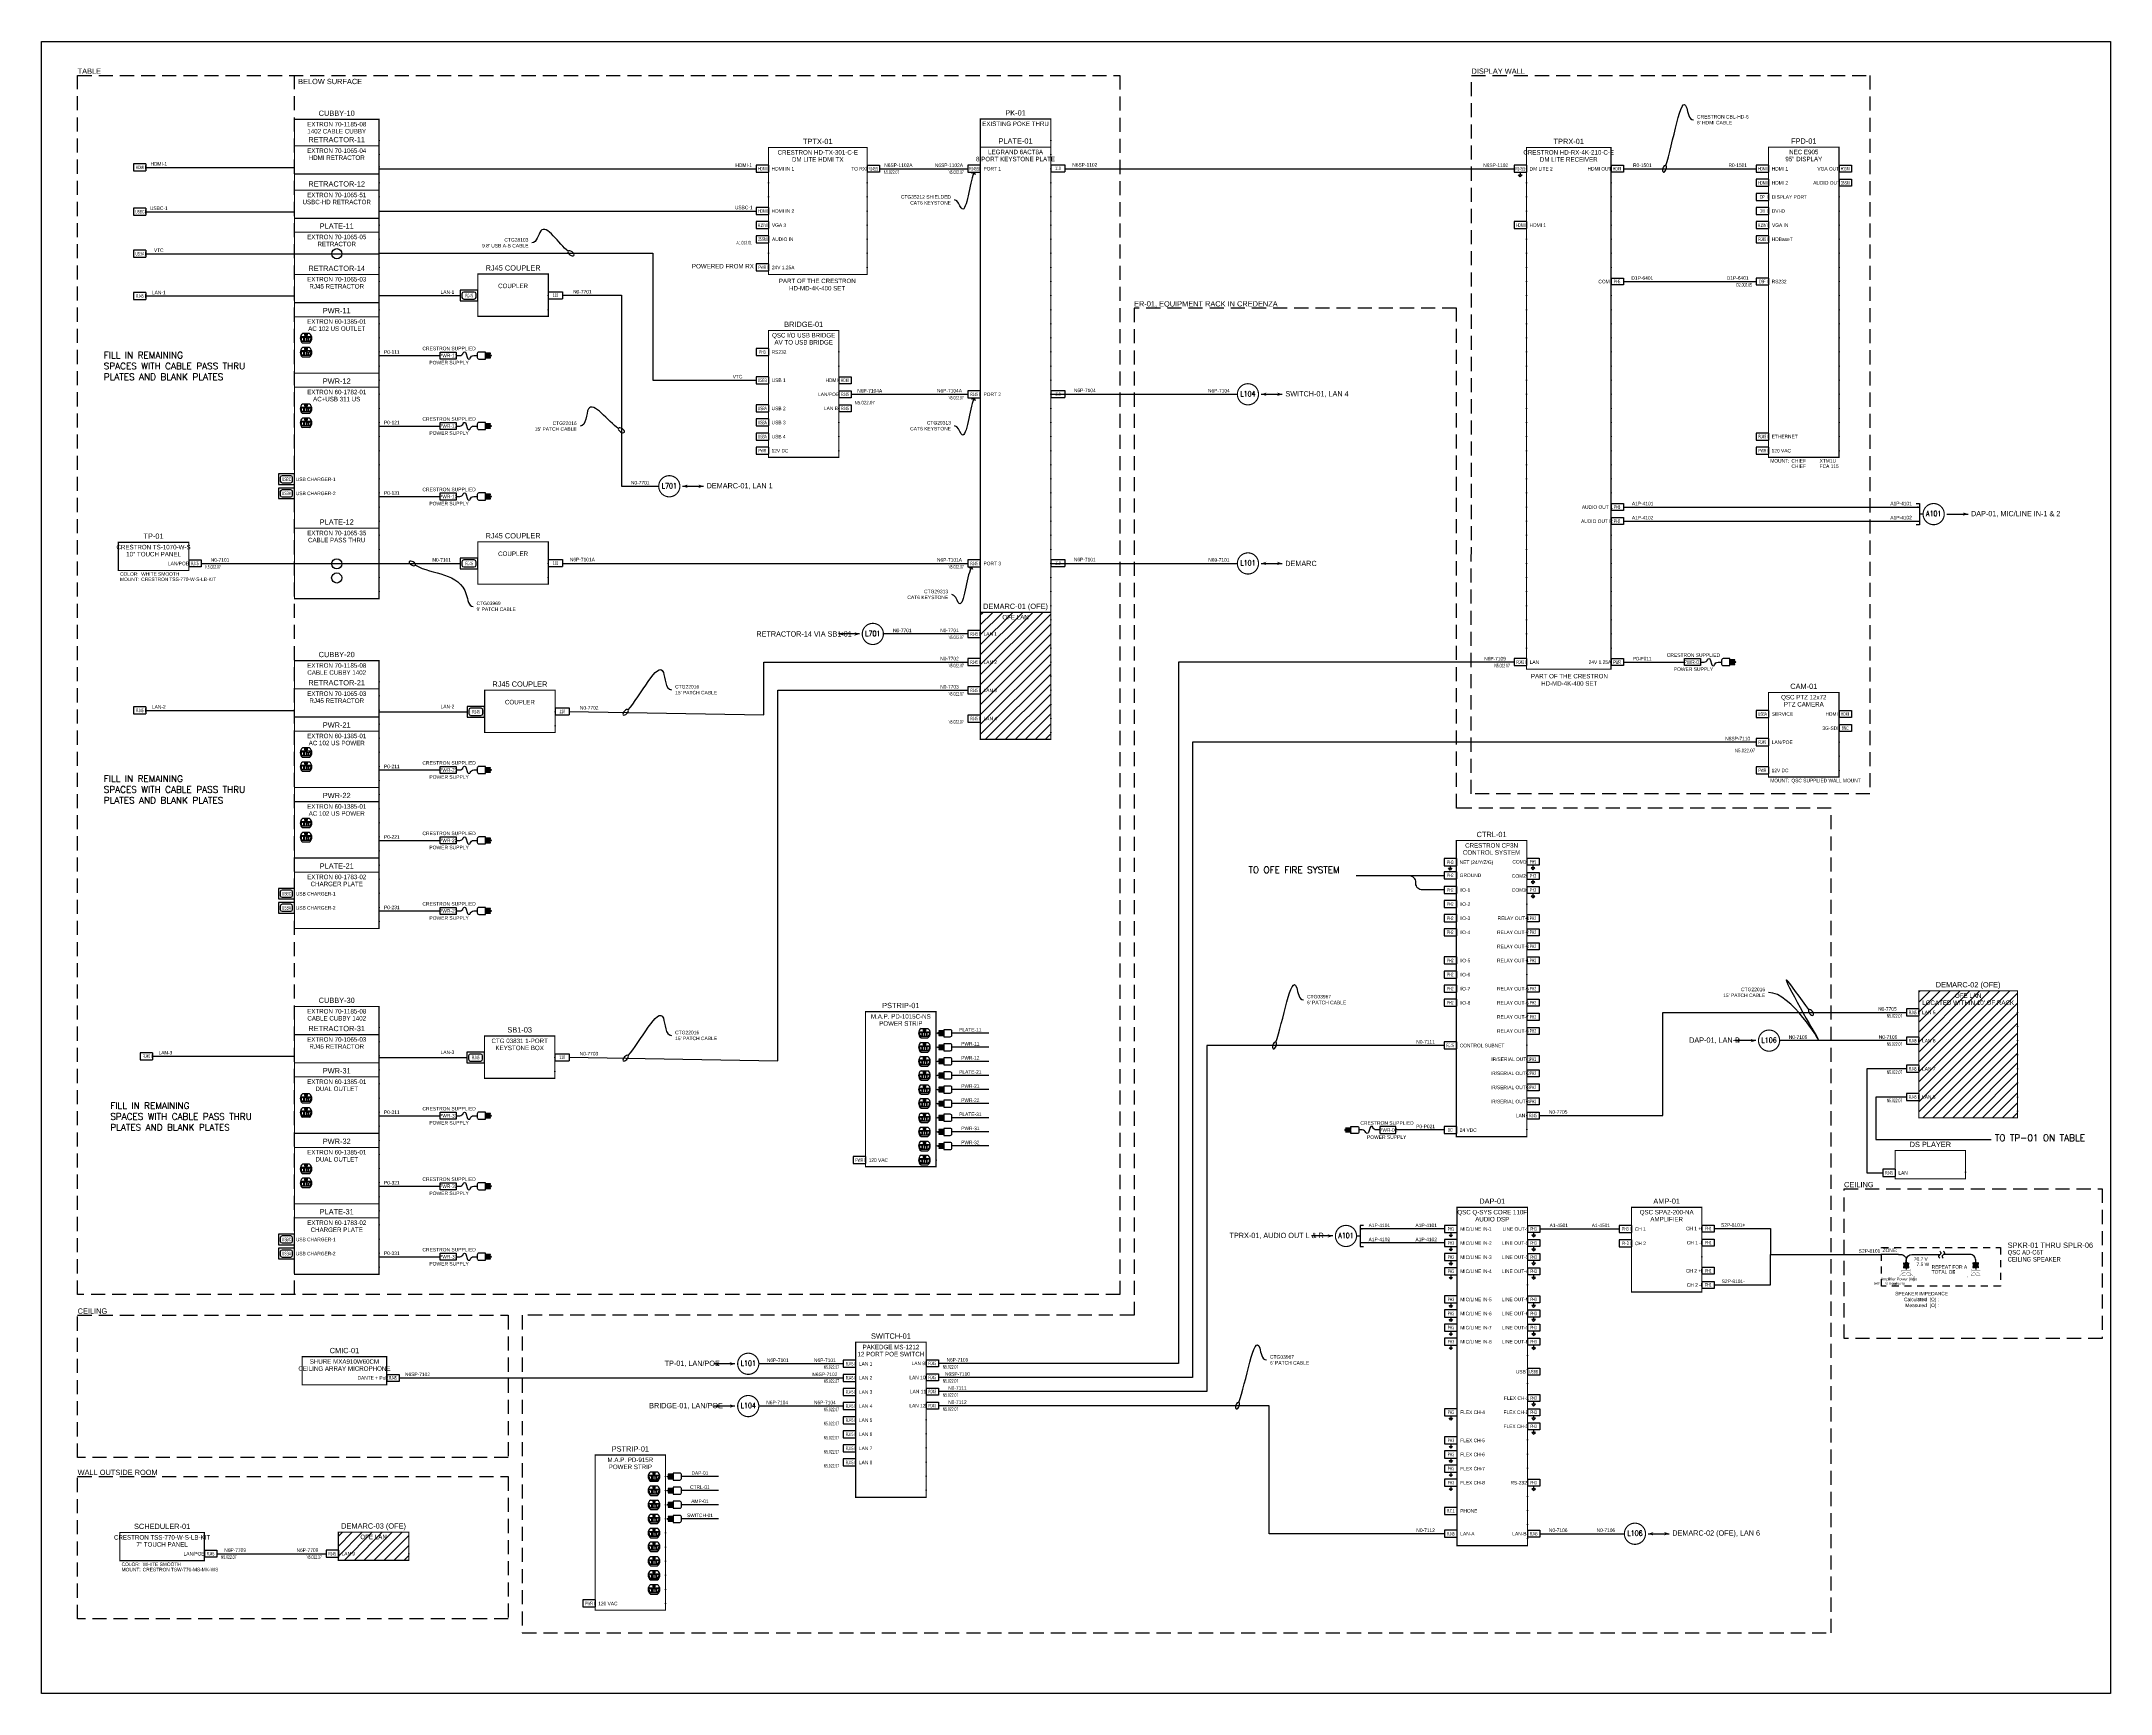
# Model space of a CAD drawing. Extents: x 0 to 120, y 0 to 39.
# Drawn here: x 0 to 36.7, y 0 to 29.3 of the extents above; entities that cross this region are included whole.
import ezdxf
from ezdxf import colors
from ezdxf.entities.mleader import LeaderData, LeaderLine
from ezdxf.enums import TextEntityAlignment as Align
from ezdxf.math import Vec2, Vec3

# ---------------------------------------------------------------- set-up
doc = ezdxf.new("R2010")
doc.units = 0
doc.header["$MEASUREMENT"] = 0
doc.linetypes.add('HIDDEN', pattern=[0.375, 0.25, -0.125])
doc.linetypes.add('HIDDEN2', pattern=[0.1875, 0.125, -0.0625])
doc.layers.get('0').update_dxf_attribs({"linetype": 'CONTINUOUS'})
doc.layers.get('DEFPOINTS').update_dxf_attribs({"linetype": 'CONTINUOUS'})
for name, color, linetype in [('AV-Func-AudL', 170, 'CONTINUOUS'), ('AV-Func-AudL @ 1', 170, 'CONTINUOUS'), ('AV-Func-AudM', 172, 'CONTINUOUS'), ('AV-Func-AudM @ 1', 172, 'CONTINUOUS'), ('AV-Func-AudS', 190, 'CONTINUOUS'), ('AV-Func-Ctrl', 210, 'CONTINUOUS'), ('AV-Func-Data', 212, 'CONTINUOUS'), ('AV-Func-DLAN', 214, 'CONTINUOUS'), ('AV-Func-DLAN @ 1', 214, 'CONTINUOUS'), ('AV-Func-Powr', 42, 'CONTINUOUS'), ('AV-Func-Tele', 140, 'CONTINUOUS'), ('AV-Func-VidC', 93, 'CONTINUOUS'), ('AV-Func-VidD', 103, 'CONTINUOUS'), ('AV-Func-VidH', 105, 'CONTINUOUS'), ('CABLE-NUM', 7, 'CONTINUOUS'), ('Cable_Riser', 7, 'HIDDEN'), ('Con-Detail', 9, 'CONTINUOUS'), ('DEVICE-NUM', 7, 'CONTINUOUS'), ('TEXT-MEDIUM', 1, 'CONTINUOUS'), ('TEXT-SMALL', 7, 'CONTINUOUS')]:
    doc.layers.add(name, color=color, linetype=linetype)
doc.styles.add('Cable Number', font='ARIALN.TTF')
doc.styles.add('ConDetail', font='swisscl.ttf', dxfattribs={"width": 0.75, "height": 0.0625})
doc.styles.add('Connection Detail', font='swisscl.ttf')
doc.styles.add('DimText', font='romans.shx')
doc.styles.add('NARROW', font='ARIALN.TTF')
doc.styles.add('SIMPLEX', font='SIMPLEX')
doc.styles.get("Standard").update_dxf_attribs({"font": 'arial.ttf'})
doc.styles.add('Standard 2', font='arial.ttf', dxfattribs={"height": 0.0625})

# ---------------------------------------------------------------- blocks, each defined once
blk = doc.blocks.new('*U36')
at = {"const_width": 0.02}
blk.add_lwpolyline([(0, 0.375), (1.5, 0.375), (1.5, -8.875), (0, -8.875)], close=True, dxfattribs=at)
for p in [(0, 0), (1.5, 0), (0, -0.25), (1.5, -0.25), (0, -0.5), (1.5, -0.5), (0, -0.75), (0, -1), (1.5, -0.75), (1.5, -1), (0, -1.25), (1.5, -1.25), (0, -1.5), (0, -1.75), (1.5, -1.5), (1.5, -1.75), (0, -2), (1.5, -2), (0, -2.25), (0, -2.5), (1.5, -2.25), (1.5, -2.5), (0, -2.75), (1.5, -2.75), (0, -3), (0, -3.25), (1.5, -3), (1.5, -3.25), (0, -3.5), (1.5, -3.5), (0, -3.75), (0, -4), (1.5, -3.75), (1.5, -4), (0, -4.25), (1.5, -4.25), (0, -4.5), (0, -4.75), (1.5, -4.5), (1.5, -4.75), (0, -5), (1.5, -5), (0, -5.25), (0, -5.5), (1.5, -5.25), (1.5, -5.5), (0, -5.75), (1.5, -5.75), (0, -6), (1.5, -6), (0, -6.25), (0, -6.5), (1.5, -6.25), (1.5, -6.5), (0, -6.75), (1.5, -6.75), (0, -7), (0, -7.25), (1.5, -7), (1.5, -7.25), (0, -7.5), (1.5, -7.5), (0, -7.75), (0, -8), (1.5, -7.75), (1.5, -8), (0, -8.25), (1.5, -8.25), (0, -8.5), (0, -8.75), (1.5, -8.5), (1.5, -8.75)]:
    blk.add_point(p)
blk.add_attdef('DEVICE', text='', height=0.0938).set_placement((0.75, 0.4375), align=Align.CENTER)
at = {"style": 'NARROW'}
for tag, p in [('INPUT1', (0.0625, 0)), ('INPUT2', (0.0625, -0.25)), ('INPUT3', (0.0625, -0.5)), ('INPUT4', (0.0625, -0.75)), ('INPUT5', (0.0625, -1)), ('INPUT6', (0.0625, -1.25)), ('INPUT7', (0.0625, -1.5)), ('INPUT8', (0.0625, -1.75)), ('INPUT9', (0.0625, -2)), ('INPUT10', (0.0625, -2.25)), ('INPUT11', (0.0625, -2.5)), ('INPUT12', (0.0625, -2.75)), ('INPUT13', (0.0625, -3)), ('INPUT14', (0.0625, -3.25)), ('INPUT15', (0.0625, -3.5)), ('INPUT16', (0.0625, -3.75)), ('INPUT17', (0.0625, -4)), ('INPUT18', (0.0625, -4.25)), ('INPUT19', (0.0625, -4.5)), ('INPUT20', (0.0625, -4.75)), ('INPUT21', (0.0625, -5)), ('INPUT22', (0.0625, -5.25)), ('INPUT23', (0.0625, -5.5)), ('INPUT24', (0.0625, -5.75)), ('INPUT25', (0.0625, -6)), ('INPUT26', (0.0625, -6.25)), ('INPUT27', (0.0625, -6.5)), ('INPUT28', (0.0625, -6.75)), ('INPUT29', (0.0625, -7)), ('INPUT30', (0.0625, -7.25)), ('INPUT31', (0.0625, -7.5)), ('INPUT32', (0.0625, -7.75)), ('INPUT33', (0.0625, -8)), ('INPUT34', (0.0625, -8.25)), ('INPUT35', (0.0625, -8.5)), ('INPUT36', (0.0625, -8.75))]:
    blk.add_attdef(tag, text='', height=0.0625, dxfattribs=at).set_placement(p, align=Align.MIDDLE_LEFT)
for tag, p in [('MODEL', (0.75, 0.25)), ('DESC', (0.75, 0.125))]:
    blk.add_attdef(tag, text='', height=0.08, dxfattribs=at).set_placement(p, align=Align.CENTER)
for tag, p in [('OUTPUT1', (1.4375, 0)), ('OUTPUT2', (1.4375, -0.25)), ('OUTPUT3', (1.4375, -0.5)), ('OUTPUT4', (1.4375, -0.75)), ('OUTPUT5', (1.4375, -1)), ('OUTPUT6', (1.4375, -1.25)), ('OUTPUT7', (1.4375, -1.5)), ('OUTPUT8', (1.4375, -1.75)), ('OUTPUT9', (1.4375, -2)), ('OUTPUT10', (1.4375, -2.25)), ('OUTPUT11', (1.4375, -2.5)), ('OUTPUT12', (1.4375, -2.75)), ('OUTPUT13', (1.4375, -3)), ('OUTPUT14', (1.4375, -3.25)), ('OUTPUT15', (1.4375, -3.5)), ('OUTPUT16', (1.4375, -3.75)), ('OUTPUT17', (1.4375, -4)), ('OUTPUT18', (1.4375, -4.25)), ('OUTPUT19', (1.4375, -4.5)), ('OUTPUT20', (1.4375, -4.75)), ('OUTPUT21', (1.4375, -5)), ('OUTPUT22', (1.4375, -5.25)), ('OUTPUT23', (1.4375, -5.5)), ('OUTPUT24', (1.4375, -5.75)), ('OUTPUT25', (1.4375, -6)), ('OUTPUT26', (1.4375, -6.25)), ('OUTPUT27', (1.4375, -6.5)), ('OUTPUT28', (1.4375, -6.75)), ('OUTPUT29', (1.4375, -7)), ('OUTPUT30', (1.4375, -7.25)), ('OUTPUT31', (1.4375, -7.5)), ('OUTPUT32', (1.4375, -7.75)), ('OUTPUT33', (1.4375, -8)), ('OUTPUT34', (1.4375, -8.25)), ('OUTPUT35', (1.4375, -8.5)), ('OUTPUT36', (1.4375, -8.75))]:
    blk.add_attdef(tag, text='', height=0.0625, dxfattribs=at).set_placement(p, align=Align.MIDDLE_RIGHT)
blk = doc.blocks.new('*U31')
for p, q in [((0, 0.062), (0.219, 0.062)), ((0.031, 0.062), (0.188, 0.062)), ((0.219, -0.063), (0, -0.063)), ((0.188, -0.063), (0.031, -0.063))]:
    blk.add_line(p, q)
for points in [[(0, 0.062), (0, -0.063)], [(0.219, 0.062), (0.219, -0.063)]]:
    blk.add_lwpolyline(points)
at = {"style": 'DimText'}
blk.add_text('KMM V1.0 (C)', height=9.999999999999999e-52, dxfattribs=at).set_placement((0.219, 0.062))
at = {"style": 'Connection Detail', "width": 0.75}
blk.add_attdef('CONNECTOR', text='', height=0.0625, dxfattribs=at).set_placement((0.106, 0), align=Align.MIDDLE_CENTER)
at = {"style": 'Connection Detail'}
blk.add_attdef('CON-DETAIL', text='', height=0.0625, dxfattribs=at).set_placement((0.281, -0.116), align=Align.TOP_LEFT)
at = {"layer": 'CABLE-NUM', "style": 'NARROW'}
blk.add_attdef('DEVICE', text='', height=0.0625, dxfattribs=at).set_placement((-0.063, 0.031), align=Align.TOP_RIGHT)
blk = doc.blocks.new('*U33')
for p, q in [((0, 0.062), (-0.219, 0.062)), ((-0.031, 0.062), (-0.188, 0.062)), ((-0.219, -0.063), (0, -0.063)), ((-0.188, -0.063), (-0.031, -0.063)), ((-0.141, -0.109), (-0.078, -0.109)), ((-0.109, -0.141), (-0.141, -0.109)), ((-0.109, -0.063), (-0.109, -0.109)), ((-0.078, -0.109), (-0.109, -0.141))]:
    blk.add_line(p, q)
for points in [[(-0.219, 0.062), (-0.219, -0.063)], [(0, 0.062), (0, -0.063)]]:
    blk.add_lwpolyline(points)
at = {"style": 'DimText'}
blk.add_text('KMM V1.0 (C)', height=9.999999999999999e-52, dxfattribs=at).set_placement((-0.219, 0.062))
at = {"style": 'Connection Detail', "width": 0.75}
blk.add_attdef('CONNECTOR', text='', height=0.0625, dxfattribs=at).set_placement((-0.109, 0), align=Align.MIDDLE_CENTER)
at = {"style": 'Connection Detail'}
blk.add_attdef('CON-DETAIL', text='', height=0.0625, dxfattribs=at).set_placement((-0.281, -0.116), align=Align.TOP_RIGHT)
at = {"layer": 'CABLE-NUM', "style": 'NARROW'}
blk.add_attdef('DEVICE', text='', height=0.0625, dxfattribs=at).set_placement((0.062, 0.031), align=Align.TOP_LEFT)
blk = doc.blocks.new('*U29')
at = {"layer": 'CABLE-NUM', "style": 'Cable Number'}
blk.add_attdef('CABLE-NUM', text='', height=0.0625, dxfattribs=at).set_placement((0.336, 0.062), align=Align.MIDDLE_CENTER)
blk = doc.blocks.new('*U30')
at = {"layer": 'CABLE-NUM', "style": 'Cable Number'}
blk.add_attdef('CABLE-NUM', text='', height=0.0625, dxfattribs=at).set_placement((-0.328, 0.063), align=Align.MIDDLE_CENTER)
blk = doc.blocks.new('*U32')
at = {"layer": 'CABLE-NUM', "style": 'Cable Number'}
blk.add_attdef('CABLE-NUM', text='', height=0.0625, dxfattribs=at).set_placement((-0.219, 0.063), align=Align.MIDDLE_CENTER)
blk = doc.blocks.new('*U35')
at = {"const_width": 0.02}
blk.add_lwpolyline([(0, 0.375), (1.75, 0.375), (1.75, -1.875), (0, -1.875)], close=True, dxfattribs=at)
for p in [(0, 0), (1.75, 0), (0, -0.25), (1.75, -0.25), (0, -0.5), (1.75, -0.5), (0, -0.75), (0, -1), (1.75, -0.75), (1.75, -1), (0, -1.25), (1.75, -1.25), (0, -1.5), (0, -1.75), (1.75, -1.5), (1.75, -1.75)]:
    blk.add_point(p)
blk.add_attdef('DEVICE', text='', height=0.0938).set_placement((0.875, 0.4375), align=Align.CENTER)
at = {"style": 'NARROW'}
for tag, p in [('INPUT1', (0.0625, 0)), ('INPUT2', (0.0625, -0.25)), ('INPUT3', (0.0625, -0.5)), ('INPUT4', (0.0625, -0.75)), ('INPUT5', (0.0625, -1)), ('INPUT6', (0.0625, -1.25)), ('INPUT7', (0.0625, -1.5)), ('INPUT8', (0.0625, -1.75))]:
    blk.add_attdef(tag, text='', height=0.0625, dxfattribs=at).set_placement(p, align=Align.MIDDLE_LEFT)
for tag, p in [('MODEL', (0.875, 0.25)), ('DESC', (0.875, 0.125))]:
    blk.add_attdef(tag, text='', height=0.08, dxfattribs=at).set_placement(p, align=Align.CENTER)
for tag, p in [('OUTPUT1', (1.6875, 0)), ('OUTPUT2', (1.6875, -0.25)), ('OUTPUT3', (1.6875, -0.5)), ('OUTPUT4', (1.6875, -0.75)), ('OUTPUT5', (1.6875, -1)), ('OUTPUT6', (1.6875, -1.25)), ('OUTPUT7', (1.6875, -1.5)), ('OUTPUT8', (1.6875, -1.75))]:
    blk.add_attdef(tag, text='', height=0.0625, dxfattribs=at).set_placement(p, align=Align.MIDDLE_RIGHT)
blk = doc.blocks.new('*U37')
for p, q in [((0, 0.062), (0.219, 0.062)), ((0, -0.031), (0, 0.031)), ((0.031, 0.062), (0.188, 0.062)), ((0.219, 0.031), (0.219, -0.031)), ((0.219, -0.062), (0, -0.062)), ((0.188, -0.062), (0.031, -0.062))]:
    blk.add_line(p, q)
for points in [[(0, 0.062), (0, -0.062)], [(0.219, 0.062), (0.219, -0.062)]]:
    blk.add_lwpolyline(points)
at = {"style": 'Connection Detail', "width": 0.75}
blk.add_attdef('CONNECTOR', text='', height=0.0625, dxfattribs=at).set_placement((0.106, 0), align=Align.MIDDLE_CENTER)
at = {"layer": 'Con-Detail', "style": 'ConDetail', "width": 0.716609}
blk.add_attdef('CON-DETAIL', text='', height=0.0625, dxfattribs=at).set_placement((0.294, -0.092), (0.569, -0.092), align=Align.FIT)
at = {"layer": 'DEVICE-NUM', "style": 'NARROW'}
blk.add_attdef('DEVICE', text='', height=0.0625, dxfattribs=at).set_placement((-0.062, 0.031), align=Align.TOP_RIGHT)
blk = doc.blocks.new('Connector V5')
for p, q in [((0, 0.062), (-0.219, 0.062)), ((-0.219, 0.031), (-0.219, -0.031)), ((-0.031, 0.062), (-0.188, 0.062)), ((0, -0.031), (0, 0.031)), ((-0.219, -0.062), (0, -0.062)), ((-0.188, -0.062), (-0.031, -0.062))]:
    blk.add_line(p, q)
for points in [[(-0.219, 0.062), (-0.219, -0.062)], [(0, 0.062), (0, -0.062)]]:
    blk.add_lwpolyline(points)
at = {"style": 'Connection Detail', "width": 0.75}
blk.add_attdef('CONNECTOR', text='', height=0.0625, dxfattribs=at).set_placement((-0.109, 0), align=Align.MIDDLE_CENTER)
at = {"layer": 'Con-Detail', "style": 'ConDetail', "width": 0.716609}
blk.add_attdef('CON-DETAIL', text='', height=0.0625, dxfattribs=at).set_placement((-0.569, -0.092), (-0.294, -0.092), align=Align.FIT)
at = {"layer": 'DEVICE-NUM', "style": 'NARROW'}
blk.add_attdef('DEVICE', text='', height=0.0625, dxfattribs=at).set_placement((0.062, 0.031), align=Align.TOP_LEFT)
blk = doc.blocks.new('*U38')
for p, q in [((0, 0.062), (0.219, 0.062)), ((0, -0.031), (0, 0.031)), ((0.031, 0.062), (0.188, 0.062)), ((0.219, 0.031), (0.219, -0.031)), ((0.219, -0.062), (0, -0.062)), ((0.188, -0.062), (0.031, -0.062))]:
    blk.add_line(p, q)
for points in [[(0, 0.062), (0, -0.062)], [(0.219, 0.062), (0.219, -0.062)]]:
    blk.add_lwpolyline(points)
at = {"style": 'Connection Detail', "width": 0.75}
blk.add_attdef('CONNECTOR', text='', height=0.0625, dxfattribs=at).set_placement((0.106, 0), align=Align.MIDDLE_CENTER)
at = {"layer": 'Con-Detail', "style": 'ConDetail', "width": 0.716609}
blk.add_attdef('CON-DETAIL', text='', height=0.0625, dxfattribs=at).set_placement((0.294, -0.092), (0.569, -0.092), align=Align.FIT)
at = {"layer": 'DEVICE-NUM', "style": 'NARROW'}
blk.add_attdef('DEVICE', text='', height=0.0625, dxfattribs=at).set_placement((-0.062, 0.031), align=Align.TOP_RIGHT)
blk = doc.blocks.new('*U39')
for p, q in [((0, 0.062), (0.219, 0.062)), ((0, -0.031), (0, 0.031)), ((0.031, 0.062), (0.188, 0.062)), ((0.219, 0.031), (0.219, -0.031)), ((0.219, -0.062), (0, -0.062)), ((0.188, -0.062), (0.031, -0.062))]:
    blk.add_line(p, q)
for points in [[(0, 0.062), (0, -0.062)], [(0.219, 0.062), (0.219, -0.062)]]:
    blk.add_lwpolyline(points)
at = {"style": 'Connection Detail', "width": 0.75}
blk.add_attdef('CONNECTOR', text='', height=0.0625, dxfattribs=at).set_placement((0.106, 0), align=Align.MIDDLE_CENTER)
at = {"layer": 'Con-Detail', "style": 'ConDetail', "width": 0.716609}
blk.add_attdef('CON-DETAIL', text='', height=0.0625, dxfattribs=at).set_placement((0.294, -0.092), (0.569, -0.092), align=Align.FIT)
at = {"layer": 'DEVICE-NUM', "style": 'NARROW'}
blk.add_attdef('DEVICE', text='', height=0.0625, dxfattribs=at).set_placement((-0.062, 0.031), align=Align.TOP_RIGHT)
blk = doc.blocks.new('*U40')
for p, q in [((0, 0.062), (0.219, 0.062)), ((0, -0.031), (0, 0.031)), ((0.031, 0.062), (0.188, 0.062)), ((0.219, 0.031), (0.219, -0.031)), ((0.219, -0.062), (0, -0.062)), ((0.188, -0.062), (0.031, -0.062))]:
    blk.add_line(p, q)
for points in [[(0, 0.062), (0, -0.062)], [(0.219, 0.062), (0.219, -0.062)]]:
    blk.add_lwpolyline(points)
at = {"style": 'Connection Detail', "width": 0.75}
blk.add_attdef('CONNECTOR', text='', height=0.0625, dxfattribs=at).set_placement((0.106, 0), align=Align.MIDDLE_CENTER)
at = {"layer": 'Con-Detail', "style": 'ConDetail', "width": 0.716609}
blk.add_attdef('CON-DETAIL', text='', height=0.0625, dxfattribs=at).set_placement((0.294, -0.092), (0.569, -0.092), align=Align.FIT)
at = {"layer": 'DEVICE-NUM', "style": 'NARROW'}
blk.add_attdef('DEVICE', text='', height=0.0625, dxfattribs=at).set_placement((-0.062, 0.031), align=Align.TOP_RIGHT)
blk = doc.blocks.new('*U110')
for p, q in [((0, 0.062), (0.219, 0.062)), ((0, -0.031), (0, 0.031)), ((0.031, 0.062), (0.188, 0.062)), ((0.219, 0.031), (0.219, -0.031)), ((0.219, -0.062), (0, -0.062)), ((0.188, -0.062), (0.031, -0.062))]:
    blk.add_line(p, q)
for points in [[(0, 0.062), (0, -0.062)], [(0.219, 0.062), (0.219, -0.062)]]:
    blk.add_lwpolyline(points)
at = {"style": 'Connection Detail', "width": 0.75}
blk.add_attdef('CONNECTOR', text='', height=0.0625, dxfattribs=at).set_placement((0.106, 0), align=Align.MIDDLE_CENTER)
at = {"layer": 'Con-Detail', "style": 'ConDetail', "width": 0.716609}
blk.add_attdef('CON-DETAIL', text='', height=0.0625, dxfattribs=at).set_placement((0.294, -0.092), (0.569, -0.092), align=Align.FIT)
at = {"layer": 'DEVICE-NUM', "style": 'NARROW'}
blk.add_attdef('DEVICE', text='', height=0.0625, dxfattribs=at).set_placement((-0.062, 0.031), align=Align.TOP_RIGHT)
blk = doc.blocks.new('*U41')
at = {"const_width": 0.02}
blk.add_lwpolyline([(0, 0.382), (1.25, 0.382), (1.25, -5.118), (0, -5.118)], close=True, dxfattribs=at)
for p in [(1.25, 0), (1.25, -0.25), (1.25, -0.5), (1.25, -0.75), (1.25, -1), (1.25, -1.25), (1.25, -1.5), (1.25, -1.75), (1.25, -2), (1.25, -2.25), (1.25, -2.5), (1.25, -2.75), (1.25, -3), (1.25, -3.25), (1.25, -3.5), (1.25, -3.75), (1.25, -4), (1.25, -4.25), (1.25, -4.5), (1.25, -4.75), (1.25, -5)]:
    blk.add_point(p)
at = {"layer": 'DEFPOINTS'}
for p in [(0, 0), (0, -0.25), (0, -0.5), (0, -0.75), (0, -1), (0, -1.25), (0, -1.5), (0, -1.75), (0, -2), (0, -2.25), (0, -2.5), (0, -2.75), (0, -3), (0, -3.25), (0, -3.5), (0, -3.75), (0, -4), (0, -4.25), (0, -4.5), (0, -4.75), (0, -5)]:
    blk.add_point(p, dxfattribs=at)
blk.add_attdef('DEVICE', text='', height=0.0938).set_placement((0.625, 0.444), align=Align.CENTER)
at = {"style": 'NARROW'}
for tag, p in [('INPUT1', (0.062, 0.007)), ('INPUT2', (0.062, -0.243)), ('INPUT3', (0.062, -0.493)), ('INPUT4', (0.062, -0.743)), ('INPUT5', (0.062, -0.993)), ('INPUT6', (0.062, -1.243)), ('INPUT7', (0.062, -1.493)), ('INPUT8', (0.062, -1.743)), ('INPUT9', (0.062, -1.993)), ('INPUT10', (0.062, -2.243)), ('INPUT11', (0.062, -2.493)), ('INPUT12', (0.062, -2.743)), ('INPUT13', (0.062, -2.993)), ('INPUT14', (0.062, -3.243)), ('INPUT15', (0.062, -3.493)), ('INPUT16', (0.062, -3.743)), ('INPUT17', (0.062, -3.993)), ('INPUT18', (0.062, -4.243)), ('INPUT19', (0.062, -4.493)), ('INPUT20', (0.062, -4.743)), ('INPUT21', (0.062, -4.993))]:
    blk.add_attdef(tag, text='', height=0.0625, dxfattribs=at).set_placement(p, align=Align.MIDDLE_LEFT)
for tag, p in [('MODEL', (0.625, 0.257)), ('DESC', (0.625, 0.132))]:
    blk.add_attdef(tag, text='', height=0.08, dxfattribs=at).set_placement(p, align=Align.CENTER)
for tag, p in [('OUTPUT1', (1.187, 0.007)), ('OUTPUT2', (1.187, -0.243)), ('OUTPUT3', (1.187, -0.493)), ('OUTPUT4', (1.187, -0.743)), ('OUTPUT5', (1.187, -0.993)), ('OUTPUT6', (1.187, -1.243)), ('OUTPUT7', (1.187, -1.493)), ('OUTPUT8', (1.187, -1.743)), ('OUTPUT9', (1.187, -1.993)), ('OUTPUT10', (1.187, -2.243)), ('OUTPUT11', (1.187, -2.493)), ('OUTPUT12', (1.187, -2.743)), ('OUTPUT13', (1.187, -2.993)), ('OUTPUT14', (1.187, -3.243)), ('OUTPUT15', (1.187, -3.493)), ('OUTPUT16', (1.187, -3.743)), ('OUTPUT17', (1.187, -3.993)), ('OUTPUT18', (1.187, -4.243)), ('OUTPUT19', (1.187, -4.493)), ('OUTPUT20', (1.187, -4.743)), ('OUTPUT21', (1.187, -4.993))]:
    blk.add_attdef(tag, text='', height=0.0625, dxfattribs=at).set_placement(p, align=Align.MIDDLE_RIGHT)
blk = doc.blocks.new('*U42')
at = {"style": 'NARROW'}
blk.add_text('MOUNT:', height=0.0625, dxfattribs=at).set_placement((0.03125, -0.09375))
for tag, p in [('MOUNT-MFG1', (0.40625, -0.09375)), ('MOUNT-MFG2', (0.40625, -0.1875)), ('MOUNT-MODEL1', (0.90625, -0.09375)), ('MOUNT-MODEL2', (0.90625, -0.1875))]:
    blk.add_attdef(tag, p, '', height=0.0625, dxfattribs=at)
blk = doc.blocks.new('*U46')
at = {"const_width": 0.02}
blk.add_lwpolyline([(0, 0.382), (1.5, 0.382), (1.5, -0.118), (0, -0.118)], close=True, dxfattribs=at)
blk.add_point((1.5, 0.007))
at = {"layer": 'DEFPOINTS'}
blk.add_point((0, 0), dxfattribs=at)
blk.add_attdef('DEVICE', text='', height=0.0938).set_placement((0.75, 0.444), align=Align.CENTER)
at = {"style": 'NARROW'}
blk.add_attdef('INPUT1', text='', height=0.0625, dxfattribs=at).set_placement((0.062, 0.007), align=Align.MIDDLE_LEFT)
for tag, p in [('MODEL', (0.75, 0.257)), ('DESC', (0.75, 0.132))]:
    blk.add_attdef(tag, text='', height=0.08, dxfattribs=at).set_placement(p, align=Align.CENTER)
blk.add_attdef('OUTPUT1', text='', height=0.0625, dxfattribs=at).set_placement((1.437, 0.007), align=Align.MIDDLE_RIGHT)
blk = doc.blocks.new('*U45')
for p, q in [((0, 0.062), (0.219, 0.062)), ((0.031, 0.062), (0.188, 0.062)), ((0.219, -0.063), (0, -0.063)), ((0.188, -0.063), (0.031, -0.063))]:
    blk.add_line(p, q)
for points in [[(0, 0.062), (0, -0.063)], [(0.219, 0.062), (0.219, -0.063)]]:
    blk.add_lwpolyline(points)
at = {"style": 'DimText'}
blk.add_text('KMM V1.0 (C)', height=9.999999999999999e-52, dxfattribs=at).set_placement((0.219, 0.062))
at = {"style": 'Connection Detail', "width": 0.75}
blk.add_attdef('CONNECTOR', text='', height=0.0625, dxfattribs=at).set_placement((0.106, 0), align=Align.MIDDLE_CENTER)
at = {"style": 'Connection Detail'}
blk.add_attdef('CON-DETAIL', text='', height=0.0625, dxfattribs=at).set_placement((0.281, -0.116), align=Align.TOP_LEFT)
at = {"layer": 'CABLE-NUM', "style": 'NARROW'}
blk.add_attdef('DEVICE', text='', height=0.0625, dxfattribs=at).set_placement((-0.063, 0.031), align=Align.TOP_RIGHT)
blk = doc.blocks.new('*U48')
at = {"const_width": 0.02}
blk.add_lwpolyline([(0, 0.382), (1.25, 0.382), (1.25, -2.368), (0, -2.368)], close=True, dxfattribs=at)
for p in [(1.25, 0.007), (1.25, -0.243), (1.25, -0.493), (1.25, -0.743), (1.25, -0.993), (1.25, -1.243), (1.25, -1.493), (1.25, -1.743), (1.25, -1.993), (1.25, -2.243)]:
    blk.add_point(p)
at = {"layer": 'DEFPOINTS'}
for p in [(0, 0), (0, -0.25), (0, -0.5), (0, -0.75), (0, -1), (0, -1.25), (0, -1.5), (0, -1.75), (0, -2), (0, -2.25)]:
    blk.add_point(p, dxfattribs=at)
blk.add_attdef('DEVICE', text='', height=0.0938).set_placement((0.625, 0.444), align=Align.CENTER)
at = {"style": 'NARROW'}
for tag, p in [('INPUT1', (0.062, 0.007)), ('INPUT2', (0.062, -0.243)), ('INPUT3', (0.062, -0.493)), ('INPUT4', (0.062, -0.743)), ('INPUT5', (0.062, -0.993)), ('INPUT6', (0.062, -1.243)), ('INPUT7', (0.062, -1.493)), ('INPUT8', (0.062, -1.743)), ('INPUT9', (0.062, -1.993)), ('INPUT10', (0.062, -2.243))]:
    blk.add_attdef(tag, text='', height=0.0625, dxfattribs=at).set_placement(p, align=Align.MIDDLE_LEFT)
for tag, p in [('MODEL', (0.625, 0.257)), ('DESC', (0.625, 0.132))]:
    blk.add_attdef(tag, text='', height=0.08, dxfattribs=at).set_placement(p, align=Align.CENTER)
for tag, p in [('OUTPUT1', (1.187, 0.007)), ('OUTPUT2', (1.187, -0.243)), ('OUTPUT3', (1.187, -0.493)), ('OUTPUT4', (1.187, -0.743)), ('OUTPUT5', (1.187, -0.993)), ('OUTPUT6', (1.187, -1.243)), ('OUTPUT7', (1.187, -1.493)), ('OUTPUT8', (1.187, -1.743)), ('OUTPUT9', (1.187, -1.993)), ('OUTPUT10', (1.187, -2.243))]:
    blk.add_attdef(tag, text='', height=0.0625, dxfattribs=at).set_placement(p, align=Align.MIDDLE_RIGHT)
blk = doc.blocks.new('*U49')
at = {"const_width": 0.02}
blk.add_lwpolyline([(0, 0.382), (1.25, 0.382), (1.25, -5.618), (0, -5.618)], close=True, dxfattribs=at)
for p in [(1.25, 0.007), (1.25, -0.243), (1.25, -0.493), (1.25, -0.743), (1.25, -0.993), (1.25, -1.243), (1.25, -1.493), (1.25, -1.743), (1.25, -1.993), (1.25, -2.243), (1.25, -2.493), (1.25, -2.743), (1.25, -2.993), (1.25, -3.243), (1.25, -3.493), (1.25, -3.743), (1.25, -3.993), (1.25, -4.243), (1.25, -4.493), (1.25, -4.743), (1.25, -4.993), (1.25, -5.243), (1.25, -5.493)]:
    blk.add_point(p)
at = {"layer": 'DEFPOINTS'}
for p in [(0, 0), (0, -0.25), (0, -0.5), (0, -0.75), (0, -1), (0, -1.25), (0, -1.5), (0, -1.75), (0, -2), (0, -2.25), (0, -2.5), (0, -2.75), (0, -3), (0, -3.25), (0, -3.5), (0, -3.75), (0, -4), (0, -4.25), (0, -4.5), (0, -4.75), (0, -5), (0, -5.25), (0, -5.5)]:
    blk.add_point(p, dxfattribs=at)
blk.add_attdef('DEVICE', text='', height=0.0938).set_placement((0.625, 0.444), align=Align.CENTER)
at = {"style": 'NARROW'}
for tag, p in [('INPUT1', (0.062, 0.007)), ('INPUT2', (0.062, -0.243)), ('INPUT3', (0.062, -0.493)), ('INPUT4', (0.062, -0.743)), ('INPUT5', (0.062, -0.993)), ('INPUT6', (0.062, -1.243)), ('INPUT7', (0.062, -1.493)), ('INPUT8', (0.062, -1.743)), ('INPUT9', (0.062, -1.993)), ('INPUT10', (0.062, -2.243)), ('INPUT11', (0.062, -2.493)), ('INPUT12', (0.062, -2.743)), ('INPUT13', (0.062, -2.993)), ('INPUT14', (0.062, -3.243)), ('INPUT15', (0.062, -3.493)), ('INPUT16', (0.062, -3.743)), ('INPUT17', (0.062, -3.993)), ('INPUT18', (0.062, -4.243)), ('INPUT19', (0.062, -4.493)), ('INPUT20', (0.062, -4.743)), ('INPUT21', (0.062, -4.993)), ('INPUT22', (0.062, -5.243)), ('INPUT23', (0.062, -5.493))]:
    blk.add_attdef(tag, text='', height=0.0625, dxfattribs=at).set_placement(p, align=Align.MIDDLE_LEFT)
for tag, p in [('MODEL', (0.625, 0.257)), ('DESC', (0.625, 0.132))]:
    blk.add_attdef(tag, text='', height=0.08, dxfattribs=at).set_placement(p, align=Align.CENTER)
for tag, p in [('OUTPUT1', (1.187, 0.007)), ('OUTPUT2', (1.187, -0.243)), ('OUTPUT3', (1.187, -0.493)), ('OUTPUT4', (1.187, -0.743)), ('OUTPUT5', (1.187, -0.993)), ('OUTPUT6', (1.187, -1.243)), ('OUTPUT7', (1.187, -1.493)), ('OUTPUT8', (1.187, -1.743)), ('OUTPUT9', (1.187, -1.993)), ('OUTPUT10', (1.187, -2.243)), ('OUTPUT11', (1.187, -2.493)), ('OUTPUT12', (1.187, -2.743)), ('OUTPUT13', (1.187, -2.993)), ('OUTPUT14', (1.187, -3.243)), ('OUTPUT15', (1.187, -3.493)), ('OUTPUT16', (1.187, -3.743)), ('OUTPUT17', (1.187, -3.993)), ('OUTPUT18', (1.187, -4.243)), ('OUTPUT19', (1.187, -4.493)), ('OUTPUT20', (1.187, -4.743)), ('OUTPUT21', (1.187, -4.993)), ('OUTPUT22', (1.187, -5.243)), ('OUTPUT23', (1.187, -5.493))]:
    blk.add_attdef(tag, text='', height=0.0625, dxfattribs=at).set_placement(p, align=Align.MIDDLE_RIGHT)
blk = doc.blocks.new('*U63')
for p, q in [((0, 0.062), (0.219, 0.062)), ((0.031, 0.062), (0.188, 0.062)), ((0.219, -0.063), (0, -0.063)), ((0.188, -0.063), (0.031, -0.063)), ((0.141, -0.109), (0.078, -0.109)), ((0.078, -0.109), (0.109, -0.141)), ((0.109, -0.063), (0.109, -0.109)), ((0.109, -0.141), (0.141, -0.109))]:
    blk.add_line(p, q)
for points in [[(0, 0.062), (0, -0.063)], [(0.219, 0.062), (0.219, -0.063)]]:
    blk.add_lwpolyline(points)
at = {"style": 'DimText'}
blk.add_text('KMM V1.0 (C)', height=9.999999999999999e-52, dxfattribs=at).set_placement((0.219, 0.062))
at = {"style": 'Connection Detail', "width": 0.75}
blk.add_attdef('CONNECTOR', text='', height=0.0625, dxfattribs=at).set_placement((0.106, 0), align=Align.MIDDLE_CENTER)
at = {"style": 'Connection Detail'}
blk.add_attdef('CON-DETAIL', text='', height=0.0625, dxfattribs=at).set_placement((0.281, -0.116), align=Align.TOP_LEFT)
at = {"layer": 'CABLE-NUM', "style": 'NARROW'}
blk.add_attdef('DEVICE', text='', height=0.0625, dxfattribs=at).set_placement((-0.063, 0.031), align=Align.TOP_RIGHT)
blk = doc.blocks.new('*U50')
for p, q in [((0, 0.062), (0.219, 0.062)), ((0.031, 0.062), (0.188, 0.062)), ((0.219, -0.063), (0, -0.063)), ((0.188, -0.063), (0.031, -0.063)), ((0.141, -0.109), (0.078, -0.109)), ((0.078, -0.109), (0.109, -0.141)), ((0.109, -0.063), (0.109, -0.109)), ((0.109, -0.141), (0.141, -0.109))]:
    blk.add_line(p, q)
for points in [[(0, 0.062), (0, -0.063)], [(0.219, 0.062), (0.219, -0.063)]]:
    blk.add_lwpolyline(points)
at = {"style": 'DimText'}
blk.add_text('KMM V1.0 (C)', height=9.999999999999999e-52, dxfattribs=at).set_placement((0.219, 0.062))
at = {"style": 'Connection Detail', "width": 0.75}
blk.add_attdef('CONNECTOR', text='', height=0.0625, dxfattribs=at).set_placement((0.106, 0), align=Align.MIDDLE_CENTER)
at = {"style": 'Connection Detail'}
blk.add_attdef('CON-DETAIL', text='', height=0.0625, dxfattribs=at).set_placement((0.281, -0.116), align=Align.TOP_LEFT)
at = {"layer": 'CABLE-NUM', "style": 'NARROW'}
blk.add_attdef('DEVICE', text='', height=0.0625, dxfattribs=at).set_placement((-0.063, 0.031), align=Align.TOP_RIGHT)
blk = doc.blocks.new('*U51')
for p, q in [((0, 0.062), (0.219, 0.062)), ((0.031, 0.062), (0.188, 0.062)), ((0.219, -0.063), (0, -0.063)), ((0.188, -0.063), (0.031, -0.063)), ((0.141, -0.109), (0.078, -0.109)), ((0.078, -0.109), (0.109, -0.141)), ((0.109, -0.063), (0.109, -0.109)), ((0.109, -0.141), (0.141, -0.109))]:
    blk.add_line(p, q)
for points in [[(0, 0.062), (0, -0.063)], [(0.219, 0.062), (0.219, -0.063)]]:
    blk.add_lwpolyline(points)
at = {"style": 'DimText'}
blk.add_text('KMM V1.0 (C)', height=9.999999999999999e-52, dxfattribs=at).set_placement((0.219, 0.062))
at = {"style": 'Connection Detail', "width": 0.75}
blk.add_attdef('CONNECTOR', text='', height=0.0625, dxfattribs=at).set_placement((0.106, 0), align=Align.MIDDLE_CENTER)
at = {"style": 'Connection Detail'}
blk.add_attdef('CON-DETAIL', text='', height=0.0625, dxfattribs=at).set_placement((0.281, -0.116), align=Align.TOP_LEFT)
at = {"layer": 'CABLE-NUM', "style": 'NARROW'}
blk.add_attdef('DEVICE', text='', height=0.0625, dxfattribs=at).set_placement((-0.063, 0.031), align=Align.TOP_RIGHT)
blk = doc.blocks.new('*U52')
for p, q in [((0, 0.062), (0.219, 0.062)), ((0.031, 0.062), (0.188, 0.062)), ((0.219, -0.063), (0, -0.063)), ((0.188, -0.063), (0.031, -0.063)), ((0.141, -0.109), (0.078, -0.109)), ((0.078, -0.109), (0.109, -0.141)), ((0.109, -0.063), (0.109, -0.109)), ((0.109, -0.141), (0.141, -0.109))]:
    blk.add_line(p, q)
for points in [[(0, 0.062), (0, -0.063)], [(0.219, 0.062), (0.219, -0.063)]]:
    blk.add_lwpolyline(points)
at = {"style": 'DimText'}
blk.add_text('KMM V1.0 (C)', height=9.999999999999999e-52, dxfattribs=at).set_placement((0.219, 0.062))
at = {"style": 'Connection Detail', "width": 0.75}
blk.add_attdef('CONNECTOR', text='', height=0.0625, dxfattribs=at).set_placement((0.106, 0), align=Align.MIDDLE_CENTER)
at = {"style": 'Connection Detail'}
blk.add_attdef('CON-DETAIL', text='', height=0.0625, dxfattribs=at).set_placement((0.281, -0.116), align=Align.TOP_LEFT)
at = {"layer": 'CABLE-NUM', "style": 'NARROW'}
blk.add_attdef('DEVICE', text='', height=0.0625, dxfattribs=at).set_placement((-0.063, 0.031), align=Align.TOP_RIGHT)
blk = doc.blocks.new('*U53')
for p, q in [((0, 0.062), (0.219, 0.062)), ((0.031, 0.062), (0.188, 0.062)), ((0.219, -0.063), (0, -0.063)), ((0.188, -0.063), (0.031, -0.063)), ((0.141, -0.109), (0.078, -0.109)), ((0.078, -0.109), (0.109, -0.141)), ((0.109, -0.063), (0.109, -0.109)), ((0.109, -0.141), (0.141, -0.109))]:
    blk.add_line(p, q)
for points in [[(0, 0.062), (0, -0.063)], [(0.219, 0.062), (0.219, -0.063)]]:
    blk.add_lwpolyline(points)
at = {"style": 'DimText'}
blk.add_text('KMM V1.0 (C)', height=9.999999999999999e-52, dxfattribs=at).set_placement((0.219, 0.062))
at = {"style": 'Connection Detail', "width": 0.75}
blk.add_attdef('CONNECTOR', text='', height=0.0625, dxfattribs=at).set_placement((0.106, 0), align=Align.MIDDLE_CENTER)
at = {"style": 'Connection Detail'}
blk.add_attdef('CON-DETAIL', text='', height=0.0625, dxfattribs=at).set_placement((0.281, -0.116), align=Align.TOP_LEFT)
at = {"layer": 'CABLE-NUM', "style": 'NARROW'}
blk.add_attdef('DEVICE', text='', height=0.0625, dxfattribs=at).set_placement((-0.063, 0.031), align=Align.TOP_RIGHT)
blk = doc.blocks.new('*U54')
for p, q in [((0, 0.062), (0.219, 0.062)), ((0.031, 0.062), (0.188, 0.062)), ((0.219, -0.063), (0, -0.063)), ((0.188, -0.063), (0.031, -0.063)), ((0.141, -0.109), (0.078, -0.109)), ((0.078, -0.109), (0.109, -0.141)), ((0.109, -0.063), (0.109, -0.109)), ((0.109, -0.141), (0.141, -0.109))]:
    blk.add_line(p, q)
for points in [[(0, 0.062), (0, -0.063)], [(0.219, 0.062), (0.219, -0.063)]]:
    blk.add_lwpolyline(points)
at = {"style": 'DimText'}
blk.add_text('KMM V1.0 (C)', height=9.999999999999999e-52, dxfattribs=at).set_placement((0.219, 0.062))
at = {"style": 'Connection Detail', "width": 0.75}
blk.add_attdef('CONNECTOR', text='', height=0.0625, dxfattribs=at).set_placement((0.106, 0), align=Align.MIDDLE_CENTER)
at = {"style": 'Connection Detail'}
blk.add_attdef('CON-DETAIL', text='', height=0.0625, dxfattribs=at).set_placement((0.281, -0.116), align=Align.TOP_LEFT)
at = {"layer": 'CABLE-NUM', "style": 'NARROW'}
blk.add_attdef('DEVICE', text='', height=0.0625, dxfattribs=at).set_placement((-0.063, 0.031), align=Align.TOP_RIGHT)
blk = doc.blocks.new('*U55')
for p, q in [((0, 0.062), (0.219, 0.062)), ((0.031, 0.062), (0.188, 0.062)), ((0.219, -0.063), (0, -0.063)), ((0.188, -0.063), (0.031, -0.063)), ((0.141, -0.109), (0.078, -0.109)), ((0.078, -0.109), (0.109, -0.141)), ((0.109, -0.063), (0.109, -0.109)), ((0.109, -0.141), (0.141, -0.109))]:
    blk.add_line(p, q)
for points in [[(0, 0.062), (0, -0.063)], [(0.219, 0.062), (0.219, -0.063)]]:
    blk.add_lwpolyline(points)
at = {"style": 'DimText'}
blk.add_text('KMM V1.0 (C)', height=9.999999999999999e-52, dxfattribs=at).set_placement((0.219, 0.062))
at = {"style": 'Connection Detail', "width": 0.75}
blk.add_attdef('CONNECTOR', text='', height=0.0625, dxfattribs=at).set_placement((0.106, 0), align=Align.MIDDLE_CENTER)
at = {"style": 'Connection Detail'}
blk.add_attdef('CON-DETAIL', text='', height=0.0625, dxfattribs=at).set_placement((0.281, -0.116), align=Align.TOP_LEFT)
at = {"layer": 'CABLE-NUM', "style": 'NARROW'}
blk.add_attdef('DEVICE', text='', height=0.0625, dxfattribs=at).set_placement((-0.063, 0.031), align=Align.TOP_RIGHT)
blk = doc.blocks.new('*U56')
for p, q in [((0, 0.062), (0.219, 0.062)), ((0.031, 0.062), (0.188, 0.062)), ((0.219, -0.063), (0, -0.063)), ((0.188, -0.063), (0.031, -0.063)), ((0.141, -0.109), (0.078, -0.109)), ((0.078, -0.109), (0.109, -0.141)), ((0.109, -0.063), (0.109, -0.109)), ((0.109, -0.141), (0.141, -0.109))]:
    blk.add_line(p, q)
for points in [[(0, 0.062), (0, -0.063)], [(0.219, 0.062), (0.219, -0.063)]]:
    blk.add_lwpolyline(points)
at = {"style": 'DimText'}
blk.add_text('KMM V1.0 (C)', height=9.999999999999999e-52, dxfattribs=at).set_placement((0.219, 0.062))
at = {"style": 'Connection Detail', "width": 0.75}
blk.add_attdef('CONNECTOR', text='', height=0.0625, dxfattribs=at).set_placement((0.106, 0), align=Align.MIDDLE_CENTER)
at = {"style": 'Connection Detail'}
blk.add_attdef('CON-DETAIL', text='', height=0.0625, dxfattribs=at).set_placement((0.281, -0.116), align=Align.TOP_LEFT)
at = {"layer": 'CABLE-NUM', "style": 'NARROW'}
blk.add_attdef('DEVICE', text='', height=0.0625, dxfattribs=at).set_placement((-0.063, 0.031), align=Align.TOP_RIGHT)
blk = doc.blocks.new('*U57')
for p, q in [((0, 0.062), (0.219, 0.062)), ((0.031, 0.062), (0.188, 0.062)), ((0.219, -0.063), (0, -0.063)), ((0.188, -0.063), (0.031, -0.063)), ((0.141, -0.109), (0.078, -0.109)), ((0.078, -0.109), (0.109, -0.141)), ((0.109, -0.063), (0.109, -0.109)), ((0.109, -0.141), (0.141, -0.109))]:
    blk.add_line(p, q)
for points in [[(0, 0.062), (0, -0.063)], [(0.219, 0.062), (0.219, -0.063)]]:
    blk.add_lwpolyline(points)
at = {"style": 'DimText'}
blk.add_text('KMM V1.0 (C)', height=9.999999999999999e-52, dxfattribs=at).set_placement((0.219, 0.062))
at = {"style": 'Connection Detail', "width": 0.75}
blk.add_attdef('CONNECTOR', text='', height=0.0625, dxfattribs=at).set_placement((0.106, 0), align=Align.MIDDLE_CENTER)
at = {"style": 'Connection Detail'}
blk.add_attdef('CON-DETAIL', text='', height=0.0625, dxfattribs=at).set_placement((0.281, -0.116), align=Align.TOP_LEFT)
at = {"layer": 'CABLE-NUM', "style": 'NARROW'}
blk.add_attdef('DEVICE', text='', height=0.0625, dxfattribs=at).set_placement((-0.063, 0.031), align=Align.TOP_RIGHT)
blk = doc.blocks.new('*U58')
for p, q in [((0, 0.062), (0.219, 0.062)), ((0.031, 0.062), (0.188, 0.062)), ((0.219, -0.063), (0, -0.063)), ((0.188, -0.063), (0.031, -0.063)), ((0.141, -0.109), (0.078, -0.109)), ((0.078, -0.109), (0.109, -0.141)), ((0.109, -0.063), (0.109, -0.109)), ((0.109, -0.141), (0.141, -0.109))]:
    blk.add_line(p, q)
for points in [[(0, 0.062), (0, -0.063)], [(0.219, 0.062), (0.219, -0.063)]]:
    blk.add_lwpolyline(points)
at = {"style": 'DimText'}
blk.add_text('KMM V1.0 (C)', height=9.999999999999999e-52, dxfattribs=at).set_placement((0.219, 0.062))
at = {"style": 'Connection Detail', "width": 0.75}
blk.add_attdef('CONNECTOR', text='', height=0.0625, dxfattribs=at).set_placement((0.106, 0), align=Align.MIDDLE_CENTER)
at = {"style": 'Connection Detail'}
blk.add_attdef('CON-DETAIL', text='', height=0.0625, dxfattribs=at).set_placement((0.281, -0.116), align=Align.TOP_LEFT)
at = {"layer": 'CABLE-NUM', "style": 'NARROW'}
blk.add_attdef('DEVICE', text='', height=0.0625, dxfattribs=at).set_placement((-0.063, 0.031), align=Align.TOP_RIGHT)
blk = doc.blocks.new('*U59')
for p, q in [((0, 0.062), (0.219, 0.062)), ((0.031, 0.062), (0.188, 0.062)), ((0.219, -0.063), (0, -0.063)), ((0.188, -0.063), (0.031, -0.063)), ((0.141, -0.109), (0.078, -0.109)), ((0.078, -0.109), (0.109, -0.141)), ((0.109, -0.063), (0.109, -0.109)), ((0.109, -0.141), (0.141, -0.109))]:
    blk.add_line(p, q)
for points in [[(0, 0.062), (0, -0.063)], [(0.219, 0.062), (0.219, -0.063)]]:
    blk.add_lwpolyline(points)
at = {"style": 'DimText'}
blk.add_text('KMM V1.0 (C)', height=9.999999999999999e-52, dxfattribs=at).set_placement((0.219, 0.062))
at = {"style": 'Connection Detail', "width": 0.75}
blk.add_attdef('CONNECTOR', text='', height=0.0625, dxfattribs=at).set_placement((0.106, 0), align=Align.MIDDLE_CENTER)
at = {"style": 'Connection Detail'}
blk.add_attdef('CON-DETAIL', text='', height=0.0625, dxfattribs=at).set_placement((0.281, -0.116), align=Align.TOP_LEFT)
at = {"layer": 'CABLE-NUM', "style": 'NARROW'}
blk.add_attdef('DEVICE', text='', height=0.0625, dxfattribs=at).set_placement((-0.063, 0.031), align=Align.TOP_RIGHT)
blk = doc.blocks.new('*U60')
for p, q in [((0, 0.062), (-0.219, 0.062)), ((-0.031, 0.062), (-0.188, 0.062)), ((-0.219, -0.063), (0, -0.063)), ((-0.188, -0.063), (-0.031, -0.063))]:
    blk.add_line(p, q)
for points in [[(-0.219, 0.062), (-0.219, -0.063)], [(0, 0.062), (0, -0.063)]]:
    blk.add_lwpolyline(points)
at = {"style": 'DimText'}
blk.add_text('KMM V1.0 (C)', height=9.999999999999999e-52, dxfattribs=at).set_placement((-0.219, 0.062))
at = {"style": 'Connection Detail', "width": 0.75}
blk.add_attdef('CONNECTOR', text='', height=0.0625, dxfattribs=at).set_placement((-0.109, 0), align=Align.MIDDLE_CENTER)
at = {"style": 'Connection Detail'}
blk.add_attdef('CON-DETAIL', text='', height=0.0625, dxfattribs=at).set_placement((-0.281, -0.116), align=Align.TOP_RIGHT)
at = {"layer": 'CABLE-NUM', "style": 'NARROW'}
blk.add_attdef('DEVICE', text='', height=0.0625, dxfattribs=at).set_placement((0.062, 0.031), align=Align.TOP_LEFT)
blk = doc.blocks.new('*U61')
for p, q in [((0, 0.062), (-0.219, 0.062)), ((-0.031, 0.062), (-0.188, 0.062)), ((-0.219, -0.063), (0, -0.063)), ((-0.188, -0.063), (-0.031, -0.063))]:
    blk.add_line(p, q)
for points in [[(-0.219, 0.062), (-0.219, -0.063)], [(0, 0.062), (0, -0.063)]]:
    blk.add_lwpolyline(points)
at = {"style": 'DimText'}
blk.add_text('KMM V1.0 (C)', height=9.999999999999999e-52, dxfattribs=at).set_placement((-0.219, 0.062))
at = {"style": 'Connection Detail', "width": 0.75}
blk.add_attdef('CONNECTOR', text='', height=0.0625, dxfattribs=at).set_placement((-0.109, 0), align=Align.MIDDLE_CENTER)
at = {"style": 'Connection Detail'}
blk.add_attdef('CON-DETAIL', text='', height=0.0625, dxfattribs=at).set_placement((-0.281, -0.116), align=Align.TOP_RIGHT)
at = {"layer": 'CABLE-NUM', "style": 'NARROW'}
blk.add_attdef('DEVICE', text='', height=0.0625, dxfattribs=at).set_placement((0.062, 0.031), align=Align.TOP_LEFT)
blk = doc.blocks.new('*U62')
for p, q in [((0, 0.062), (0.219, 0.062)), ((0.031, 0.062), (0.188, 0.062)), ((0.219, -0.063), (0, -0.063)), ((0.188, -0.063), (0.031, -0.063)), ((0.141, -0.109), (0.078, -0.109)), ((0.078, -0.109), (0.109, -0.141)), ((0.109, -0.063), (0.109, -0.109)), ((0.109, -0.141), (0.141, -0.109))]:
    blk.add_line(p, q)
for points in [[(0, 0.062), (0, -0.063)], [(0.219, 0.062), (0.219, -0.063)]]:
    blk.add_lwpolyline(points)
at = {"style": 'DimText'}
blk.add_text('KMM V1.0 (C)', height=9.999999999999999e-52, dxfattribs=at).set_placement((0.219, 0.062))
at = {"style": 'Connection Detail', "width": 0.75}
blk.add_attdef('CONNECTOR', text='', height=0.0625, dxfattribs=at).set_placement((0.106, 0), align=Align.MIDDLE_CENTER)
at = {"style": 'Connection Detail'}
blk.add_attdef('CON-DETAIL', text='', height=0.0625, dxfattribs=at).set_placement((0.281, -0.116), align=Align.TOP_LEFT)
at = {"layer": 'CABLE-NUM', "style": 'NARROW'}
blk.add_attdef('DEVICE', text='', height=0.0625, dxfattribs=at).set_placement((-0.063, 0.031), align=Align.TOP_RIGHT)
blk = doc.blocks.new('*U76')
at = {"const_width": 0.02}
blk.add_lwpolyline([(0, 0.382), (1.25, 0.382), (1.25, -4.868), (0, -4.868)], close=True, dxfattribs=at)
for p in [(1.25, 0.007), (1.25, -0.243), (1.25, -0.493), (1.25, -0.743), (1.25, -0.993), (1.25, -1.243), (1.25, -1.493), (1.25, -1.743), (1.25, -1.993), (1.25, -2.243), (1.25, -2.493), (1.25, -2.743), (1.25, -2.993), (1.25, -3.243), (1.25, -3.493), (1.25, -3.743), (1.25, -3.993), (1.25, -4.243), (1.25, -4.493), (1.25, -4.743)]:
    blk.add_point(p)
at = {"layer": 'DEFPOINTS'}
for p in [(0, 0), (0, -0.25), (0, -0.5), (0, -0.75), (0, -1), (0, -1.25), (0, -1.5), (0, -1.75), (0, -2), (0, -2.25), (0, -2.5), (0, -2.75), (0, -3), (0, -3.25), (0, -3.5), (0, -3.75), (0, -4), (0, -4.25), (0, -4.5), (0, -4.75)]:
    blk.add_point(p, dxfattribs=at)
blk.add_attdef('DEVICE', text='', height=0.0938).set_placement((0.625, 0.444), align=Align.CENTER)
at = {"style": 'NARROW'}
for tag, p in [('INPUT1', (0.062, 0.007)), ('INPUT2', (0.062, -0.243)), ('INPUT3', (0.062, -0.493)), ('INPUT4', (0.062, -0.743)), ('INPUT5', (0.062, -0.993)), ('INPUT6', (0.062, -1.243)), ('INPUT7', (0.062, -1.493)), ('INPUT8', (0.062, -1.743)), ('INPUT9', (0.062, -1.993)), ('INPUT10', (0.062, -2.243)), ('INPUT11', (0.062, -2.493)), ('INPUT12', (0.062, -2.743)), ('INPUT13', (0.062, -2.993)), ('INPUT14', (0.062, -3.243)), ('INPUT15', (0.062, -3.493)), ('INPUT16', (0.062, -3.743)), ('INPUT17', (0.062, -3.993)), ('INPUT18', (0.062, -4.243)), ('INPUT19', (0.062, -4.493)), ('INPUT20', (0.062, -4.743))]:
    blk.add_attdef(tag, text='', height=0.0625, dxfattribs=at).set_placement(p, align=Align.MIDDLE_LEFT)
for tag, p in [('MODEL', (0.625, 0.257)), ('DESC', (0.625, 0.132))]:
    blk.add_attdef(tag, text='', height=0.08, dxfattribs=at).set_placement(p, align=Align.CENTER)
for tag, p in [('OUTPUT1', (1.187, 0.007)), ('OUTPUT2', (1.187, -0.243)), ('OUTPUT3', (1.187, -0.493)), ('OUTPUT4', (1.187, -0.743)), ('OUTPUT5', (1.187, -0.993)), ('OUTPUT6', (1.187, -1.243)), ('OUTPUT7', (1.187, -1.493)), ('OUTPUT8', (1.187, -1.743)), ('OUTPUT9', (1.187, -1.993)), ('OUTPUT10', (1.187, -2.243)), ('OUTPUT11', (1.187, -2.493)), ('OUTPUT12', (1.187, -2.743)), ('OUTPUT13', (1.187, -2.993)), ('OUTPUT14', (1.187, -3.243)), ('OUTPUT15', (1.187, -3.493)), ('OUTPUT16', (1.187, -3.743)), ('OUTPUT17', (1.187, -3.993)), ('OUTPUT18', (1.187, -4.243)), ('OUTPUT19', (1.187, -4.493)), ('OUTPUT20', (1.187, -4.743))]:
    blk.add_attdef(tag, text='', height=0.0625, dxfattribs=at).set_placement(p, align=Align.MIDDLE_RIGHT)
blk = doc.blocks.new('*U77')
for p, q in [((0, 0.062), (-0.219, 0.062)), ((-0.031, 0.062), (-0.188, 0.062)), ((-0.219, -0.063), (0, -0.063)), ((-0.188, -0.063), (-0.031, -0.063))]:
    blk.add_line(p, q)
for points in [[(-0.219, 0.062), (-0.219, -0.063)], [(0, 0.062), (0, -0.063)]]:
    blk.add_lwpolyline(points)
at = {"style": 'DimText'}
blk.add_text('KMM V1.0 (C)', height=9.999999999999999e-52, dxfattribs=at).set_placement((-0.219, 0.062))
at = {"style": 'Connection Detail', "width": 0.75}
blk.add_attdef('CONNECTOR', text='', height=0.0625, dxfattribs=at).set_placement((-0.109, 0), align=Align.MIDDLE_CENTER)
at = {"style": 'Connection Detail'}
blk.add_attdef('CON-DETAIL', text='', height=0.0625, dxfattribs=at).set_placement((-0.281, -0.116), align=Align.TOP_RIGHT)
at = {"layer": 'CABLE-NUM', "style": 'NARROW'}
blk.add_attdef('DEVICE', text='', height=0.0625, dxfattribs=at).set_placement((0.062, 0.031), align=Align.TOP_LEFT)
blk = doc.blocks.new('*U73')
for p, q in [((0, 0.062), (-0.219, 0.062)), ((-0.031, 0.062), (-0.188, 0.062)), ((-0.219, -0.063), (0, -0.063)), ((-0.188, -0.063), (-0.031, -0.063))]:
    blk.add_line(p, q)
for points in [[(-0.219, 0.062), (-0.219, -0.063)], [(0, 0.062), (0, -0.063)]]:
    blk.add_lwpolyline(points)
at = {"style": 'DimText'}
blk.add_text('KMM V1.0 (C)', height=9.999999999999999e-52, dxfattribs=at).set_placement((-0.219, 0.062))
at = {"style": 'Connection Detail', "width": 0.75}
blk.add_attdef('CONNECTOR', text='', height=0.0625, dxfattribs=at).set_placement((-0.109, 0), align=Align.MIDDLE_CENTER)
at = {"style": 'Connection Detail'}
blk.add_attdef('CON-DETAIL', text='', height=0.0625, dxfattribs=at).set_placement((-0.281, -0.116), align=Align.TOP_RIGHT)
at = {"layer": 'CABLE-NUM', "style": 'NARROW'}
blk.add_attdef('DEVICE', text='', height=0.0625, dxfattribs=at).set_placement((0.062, 0.031), align=Align.TOP_LEFT)
blk = doc.blocks.new('*U74')
for p, q in [((0, 0.062), (-0.219, 0.062)), ((-0.031, 0.062), (-0.188, 0.062)), ((-0.219, -0.063), (0, -0.063)), ((-0.188, -0.063), (-0.031, -0.063))]:
    blk.add_line(p, q)
for points in [[(-0.219, 0.062), (-0.219, -0.063)], [(0, 0.062), (0, -0.063)]]:
    blk.add_lwpolyline(points)
at = {"style": 'DimText'}
blk.add_text('KMM V1.0 (C)', height=9.999999999999999e-52, dxfattribs=at).set_placement((-0.219, 0.062))
at = {"style": 'Connection Detail', "width": 0.75}
blk.add_attdef('CONNECTOR', text='', height=0.0625, dxfattribs=at).set_placement((-0.109, 0), align=Align.MIDDLE_CENTER)
at = {"style": 'Connection Detail'}
blk.add_attdef('CON-DETAIL', text='', height=0.0625, dxfattribs=at).set_placement((-0.281, -0.116), align=Align.TOP_RIGHT)
at = {"layer": 'CABLE-NUM', "style": 'NARROW'}
blk.add_attdef('DEVICE', text='', height=0.0625, dxfattribs=at).set_placement((0.062, 0.031), align=Align.TOP_LEFT)
blk = doc.blocks.new('*U67')
for p, q in [((0, 0.062), (-0.219, 0.062)), ((-0.031, 0.062), (-0.188, 0.062)), ((-0.219, -0.063), (0, -0.063)), ((-0.188, -0.063), (-0.031, -0.063))]:
    blk.add_line(p, q)
for points in [[(-0.219, 0.062), (-0.219, -0.063)], [(0, 0.062), (0, -0.063)]]:
    blk.add_lwpolyline(points)
at = {"style": 'DimText'}
blk.add_text('KMM V1.0 (C)', height=9.999999999999999e-52, dxfattribs=at).set_placement((-0.219, 0.062))
at = {"style": 'Connection Detail', "width": 0.75}
blk.add_attdef('CONNECTOR', text='', height=0.0625, dxfattribs=at).set_placement((-0.109, 0), align=Align.MIDDLE_CENTER)
at = {"style": 'Connection Detail'}
blk.add_attdef('CON-DETAIL', text='', height=0.0625, dxfattribs=at).set_placement((-0.281, -0.116), align=Align.TOP_RIGHT)
at = {"layer": 'CABLE-NUM', "style": 'NARROW'}
blk.add_attdef('DEVICE', text='', height=0.0625, dxfattribs=at).set_placement((0.062, 0.031), align=Align.TOP_LEFT)
blk = doc.blocks.new('*U68')
for p, q in [((0, 0.062), (-0.219, 0.062)), ((-0.031, 0.062), (-0.188, 0.062)), ((-0.219, -0.063), (0, -0.063)), ((-0.188, -0.063), (-0.031, -0.063))]:
    blk.add_line(p, q)
for points in [[(-0.219, 0.062), (-0.219, -0.063)], [(0, 0.062), (0, -0.063)]]:
    blk.add_lwpolyline(points)
at = {"style": 'DimText'}
blk.add_text('KMM V1.0 (C)', height=9.999999999999999e-52, dxfattribs=at).set_placement((-0.219, 0.062))
at = {"style": 'Connection Detail', "width": 0.75}
blk.add_attdef('CONNECTOR', text='', height=0.0625, dxfattribs=at).set_placement((-0.109, 0), align=Align.MIDDLE_CENTER)
at = {"style": 'Connection Detail'}
blk.add_attdef('CON-DETAIL', text='', height=0.0625, dxfattribs=at).set_placement((-0.281, -0.116), align=Align.TOP_RIGHT)
at = {"layer": 'CABLE-NUM', "style": 'NARROW'}
blk.add_attdef('DEVICE', text='', height=0.0625, dxfattribs=at).set_placement((0.062, 0.031), align=Align.TOP_LEFT)
blk = doc.blocks.new('*U69')
for p, q in [((0, 0.062), (-0.219, 0.062)), ((-0.031, 0.062), (-0.188, 0.062)), ((-0.219, -0.063), (0, -0.063)), ((-0.188, -0.063), (-0.031, -0.063))]:
    blk.add_line(p, q)
for points in [[(-0.219, 0.062), (-0.219, -0.063)], [(0, 0.062), (0, -0.063)]]:
    blk.add_lwpolyline(points)
at = {"style": 'DimText'}
blk.add_text('KMM V1.0 (C)', height=9.999999999999999e-52, dxfattribs=at).set_placement((-0.219, 0.062))
at = {"style": 'Connection Detail', "width": 0.75}
blk.add_attdef('CONNECTOR', text='', height=0.0625, dxfattribs=at).set_placement((-0.109, 0), align=Align.MIDDLE_CENTER)
at = {"style": 'Connection Detail'}
blk.add_attdef('CON-DETAIL', text='', height=0.0625, dxfattribs=at).set_placement((-0.281, -0.116), align=Align.TOP_RIGHT)
at = {"layer": 'CABLE-NUM', "style": 'NARROW'}
blk.add_attdef('DEVICE', text='', height=0.0625, dxfattribs=at).set_placement((0.062, 0.031), align=Align.TOP_LEFT)
blk = doc.blocks.new('*U70')
for p, q in [((0, 0.062), (-0.219, 0.062)), ((-0.031, 0.062), (-0.188, 0.062)), ((-0.219, -0.063), (0, -0.063)), ((-0.188, -0.063), (-0.031, -0.063))]:
    blk.add_line(p, q)
for points in [[(-0.219, 0.062), (-0.219, -0.063)], [(0, 0.062), (0, -0.063)]]:
    blk.add_lwpolyline(points)
at = {"style": 'DimText'}
blk.add_text('KMM V1.0 (C)', height=9.999999999999999e-52, dxfattribs=at).set_placement((-0.219, 0.062))
at = {"style": 'Connection Detail', "width": 0.75}
blk.add_attdef('CONNECTOR', text='', height=0.0625, dxfattribs=at).set_placement((-0.109, 0), align=Align.MIDDLE_CENTER)
at = {"style": 'Connection Detail'}
blk.add_attdef('CON-DETAIL', text='', height=0.0625, dxfattribs=at).set_placement((-0.281, -0.116), align=Align.TOP_RIGHT)
at = {"layer": 'CABLE-NUM', "style": 'NARROW'}
blk.add_attdef('DEVICE', text='', height=0.0625, dxfattribs=at).set_placement((0.062, 0.031), align=Align.TOP_LEFT)
blk = doc.blocks.new('*U71')
for p, q in [((0, 0.062), (-0.219, 0.062)), ((-0.031, 0.062), (-0.188, 0.062)), ((-0.219, -0.063), (0, -0.063)), ((-0.188, -0.063), (-0.031, -0.063))]:
    blk.add_line(p, q)
for points in [[(-0.219, 0.062), (-0.219, -0.063)], [(0, 0.062), (0, -0.063)]]:
    blk.add_lwpolyline(points)
at = {"style": 'DimText'}
blk.add_text('KMM V1.0 (C)', height=9.999999999999999e-52, dxfattribs=at).set_placement((-0.219, 0.062))
at = {"style": 'Connection Detail', "width": 0.75}
blk.add_attdef('CONNECTOR', text='', height=0.0625, dxfattribs=at).set_placement((-0.109, 0), align=Align.MIDDLE_CENTER)
at = {"style": 'Connection Detail'}
blk.add_attdef('CON-DETAIL', text='', height=0.0625, dxfattribs=at).set_placement((-0.281, -0.116), align=Align.TOP_RIGHT)
at = {"layer": 'CABLE-NUM', "style": 'NARROW'}
blk.add_attdef('DEVICE', text='', height=0.0625, dxfattribs=at).set_placement((0.062, 0.031), align=Align.TOP_LEFT)
blk = doc.blocks.new('*U111')
for p, q in [((0, 0.062), (-0.219, 0.062)), ((-0.031, 0.062), (-0.188, 0.062)), ((-0.219, -0.063), (0, -0.063)), ((-0.188, -0.063), (-0.031, -0.063)), ((-0.141, -0.109), (-0.078, -0.109)), ((-0.109, -0.141), (-0.141, -0.109)), ((-0.109, -0.063), (-0.109, -0.109)), ((-0.078, -0.109), (-0.109, -0.141))]:
    blk.add_line(p, q)
for points in [[(-0.219, 0.062), (-0.219, -0.063)], [(0, 0.062), (0, -0.063)]]:
    blk.add_lwpolyline(points)
at = {"style": 'DimText'}
blk.add_text('KMM V1.0 (C)', height=9.999999999999999e-52, dxfattribs=at).set_placement((-0.219, 0.062))
at = {"style": 'Connection Detail', "width": 0.75}
blk.add_attdef('CONNECTOR', text='', height=0.0625, dxfattribs=at).set_placement((-0.109, 0), align=Align.MIDDLE_CENTER)
at = {"style": 'Connection Detail'}
blk.add_attdef('CON-DETAIL', text='', height=0.0625, dxfattribs=at).set_placement((-0.281, -0.116), align=Align.TOP_RIGHT)
at = {"layer": 'CABLE-NUM', "style": 'NARROW'}
blk.add_attdef('DEVICE', text='', height=0.0625, dxfattribs=at).set_placement((0.062, 0.031), align=Align.TOP_LEFT)
blk = doc.blocks.new('*U72')
for p, q in [((0, 0.062), (-0.219, 0.062)), ((-0.031, 0.062), (-0.188, 0.062)), ((-0.219, -0.063), (0, -0.063)), ((-0.188, -0.063), (-0.031, -0.063))]:
    blk.add_line(p, q)
for points in [[(-0.219, 0.062), (-0.219, -0.063)], [(0, 0.062), (0, -0.063)]]:
    blk.add_lwpolyline(points)
at = {"style": 'DimText'}
blk.add_text('KMM V1.0 (C)', height=9.999999999999999e-52, dxfattribs=at).set_placement((-0.219, 0.062))
at = {"style": 'Connection Detail', "width": 0.75}
blk.add_attdef('CONNECTOR', text='', height=0.0625, dxfattribs=at).set_placement((-0.109, 0), align=Align.MIDDLE_CENTER)
at = {"style": 'Connection Detail'}
blk.add_attdef('CON-DETAIL', text='', height=0.0625, dxfattribs=at).set_placement((-0.281, -0.116), align=Align.TOP_RIGHT)
at = {"layer": 'CABLE-NUM', "style": 'NARROW'}
blk.add_attdef('DEVICE', text='', height=0.0625, dxfattribs=at).set_placement((0.062, 0.031), align=Align.TOP_LEFT)
blk = doc.blocks.new('*U66')
for p, q in [((0, 0.062), (0.219, 0.062)), ((0.031, 0.062), (0.188, 0.062)), ((0.219, -0.063), (0, -0.063)), ((0.188, -0.063), (0.031, -0.063)), ((0.141, -0.109), (0.078, -0.109)), ((0.078, -0.109), (0.109, -0.141)), ((0.109, -0.063), (0.109, -0.109)), ((0.109, -0.141), (0.141, -0.109))]:
    blk.add_line(p, q)
for points in [[(0, 0.062), (0, -0.063)], [(0.219, 0.062), (0.219, -0.063)]]:
    blk.add_lwpolyline(points)
at = {"style": 'DimText'}
blk.add_text('KMM V1.0 (C)', height=9.999999999999999e-52, dxfattribs=at).set_placement((0.219, 0.062))
at = {"style": 'Connection Detail', "width": 0.75}
blk.add_attdef('CONNECTOR', text='', height=0.0625, dxfattribs=at).set_placement((0.106, 0), align=Align.MIDDLE_CENTER)
at = {"style": 'Connection Detail'}
blk.add_attdef('CON-DETAIL', text='', height=0.0625, dxfattribs=at).set_placement((0.281, -0.116), align=Align.TOP_LEFT)
at = {"layer": 'CABLE-NUM', "style": 'NARROW'}
blk.add_attdef('DEVICE', text='', height=0.0625, dxfattribs=at).set_placement((-0.063, 0.031), align=Align.TOP_RIGHT)
blk = doc.blocks.new('*U65')
at = {"layer": 'CABLE-NUM', "style": 'Cable Number'}
blk.add_attdef('CABLE-NUM', text='', height=0.0625, dxfattribs=at).set_placement((-0.328, 0.063), align=Align.MIDDLE_CENTER)
blk = doc.blocks.new('*U75')
for p, q in [((0, 0.062), (-0.219, 0.062)), ((-0.031, 0.062), (-0.188, 0.062)), ((-0.219, -0.063), (0, -0.063)), ((-0.188, -0.063), (-0.031, -0.063))]:
    blk.add_line(p, q)
for points in [[(-0.219, 0.062), (-0.219, -0.063)], [(0, 0.062), (0, -0.063)]]:
    blk.add_lwpolyline(points)
at = {"style": 'DimText'}
blk.add_text('KMM V1.0 (C)', height=9.999999999999999e-52, dxfattribs=at).set_placement((-0.219, 0.062))
at = {"style": 'Connection Detail', "width": 0.75}
blk.add_attdef('CONNECTOR', text='', height=0.0625, dxfattribs=at).set_placement((-0.109, 0), align=Align.MIDDLE_CENTER)
at = {"style": 'Connection Detail'}
blk.add_attdef('CON-DETAIL', text='', height=0.0625, dxfattribs=at).set_placement((-0.281, -0.116), align=Align.TOP_RIGHT)
at = {"layer": 'CABLE-NUM', "style": 'NARROW'}
blk.add_attdef('DEVICE', text='', height=0.0625, dxfattribs=at).set_placement((0.062, 0.031), align=Align.TOP_LEFT)
blk = doc.blocks.new('*U98')
for p, q in [((0, 0.062), (-0.219, 0.062)), ((-0.219, 0.031), (-0.219, -0.031)), ((-0.031, 0.062), (-0.188, 0.062)), ((0, -0.031), (0, 0.031)), ((-0.219, -0.062), (0, -0.062)), ((-0.188, -0.062), (-0.031, -0.062))]:
    blk.add_line(p, q)
for points in [[(-0.219, 0.062), (-0.219, -0.062)], [(0, 0.062), (0, -0.062)]]:
    blk.add_lwpolyline(points)
at = {"style": 'Connection Detail', "width": 0.75}
blk.add_attdef('CONNECTOR', text='', height=0.0625, dxfattribs=at).set_placement((-0.109, 0), align=Align.MIDDLE_CENTER)
at = {"layer": 'Con-Detail', "style": 'ConDetail', "width": 0.716609}
blk.add_attdef('CON-DETAIL', text='', height=0.0625, dxfattribs=at).set_placement((-0.569, -0.092), (-0.294, -0.092), align=Align.FIT)
at = {"layer": 'DEVICE-NUM', "style": 'NARROW'}
blk.add_attdef('DEVICE', text='', height=0.0625, dxfattribs=at).set_placement((0.062, 0.031), align=Align.TOP_LEFT)
blk = doc.blocks.new('*U79')
at = {"const_width": 0.02}
blk.add_lwpolyline([(0, 0.382), (1.25, 0.382), (1.25, -1.868), (0, -1.868)], close=True, dxfattribs=at)
for p in [(1.25, 0), (1.25, -0.25), (1.25, -0.5), (1.25, -0.75), (1.25, -1), (1.25, -1.25), (1.25, -1.5), (1.25, -1.75)]:
    blk.add_point(p)
at = {"layer": 'DEFPOINTS'}
for p in [(0, 0), (0, -0.25), (0, -0.5), (0, -0.75), (0, -1), (0, -1.25), (0, -1.5), (0, -1.75)]:
    blk.add_point(p, dxfattribs=at)
blk.add_attdef('DEVICE', text='', height=0.0938).set_placement((0.625, 0.444), align=Align.CENTER)
at = {"style": 'NARROW'}
for tag, p in [('INPUT1', (0.062, 0.007)), ('INPUT2', (0.062, -0.243)), ('INPUT3', (0.062, -0.493)), ('INPUT4', (0.062, -0.743)), ('INPUT5', (0.062, -0.993)), ('INPUT6', (0.062, -1.243)), ('INPUT7', (0.062, -1.493)), ('INPUT8', (0.062, -1.743))]:
    blk.add_attdef(tag, text='', height=0.0625, dxfattribs=at).set_placement(p, align=Align.MIDDLE_LEFT)
for tag, p in [('MODEL', (0.625, 0.257)), ('DESC', (0.625, 0.132))]:
    blk.add_attdef(tag, text='', height=0.08, dxfattribs=at).set_placement(p, align=Align.CENTER)
for tag, p in [('OUTPUT1', (1.187, 0.007)), ('OUTPUT2', (1.187, -0.243)), ('OUTPUT3', (1.187, -0.493)), ('OUTPUT4', (1.187, -0.743)), ('OUTPUT5', (1.187, -0.993)), ('OUTPUT6', (1.187, -1.243)), ('OUTPUT7', (1.187, -1.493)), ('OUTPUT8', (1.187, -1.743))]:
    blk.add_attdef(tag, text='', height=0.0625, dxfattribs=at).set_placement(p, align=Align.MIDDLE_RIGHT)
blk = doc.blocks.new('Connector-G')
for p, q in [((0, 0.062), (-0.219, 0.062)), ((-0.031, 0.062), (-0.188, 0.062)), ((-0.219, -0.062), (0, -0.062)), ((-0.188, -0.062), (-0.031, -0.062))]:
    blk.add_line(p, q)
for points in [[(-0.219, 0.062), (-0.219, -0.062)], [(0, 0.062), (0, -0.062)]]:
    blk.add_lwpolyline(points)
at = {"style": 'DimText'}
blk.add_text('KMM V1.0 (C)', height=9.999999999999999e-52, dxfattribs=at).set_placement((-0.219, 0.062))
at = {"style": 'Connection Detail', "width": 0.75}
blk.add_attdef('CONNECTOR', text='', height=0.0625, dxfattribs=at).set_placement((-0.109, 0), align=Align.MIDDLE_CENTER)
at = {"style": 'Connection Detail'}
blk.add_attdef('CON-DETAIL', text='', height=0.0625, dxfattribs=at).set_placement((-0.281, -0.116), align=Align.TOP_RIGHT)
at = {"layer": 'CABLE-NUM', "style": 'NARROW'}
blk.add_attdef('DEVICE', text='', height=0.0625, dxfattribs=at).set_placement((0.062, 0.031), align=Align.TOP_LEFT)
blk = doc.blocks.new('*U80')
at = {"layer": 'CABLE-NUM', "style": 'Cable Number'}
blk.add_attdef('CABLE-NUM', text='', height=0.0625, dxfattribs=at).set_placement((-0.328, 0.063), align=Align.MIDDLE_CENTER)
blk = doc.blocks.new('BOTTOM TEXT')
at = {"style": 'NARROW'}
blk.add_text('MOUNT:', height=0.0625, dxfattribs=at).set_placement((0.03125, -0.09375))
for tag, p in [('MOUNT-MFG1', (0.40625, -0.09375)), ('MOUNT-MODEL1', (0.90625, -0.09375))]:
    blk.add_attdef(tag, p, '', height=0.0625, dxfattribs=at)
blk = doc.blocks.new('*U81')
at = {"const_width": 0.02}
blk.add_lwpolyline([(0, 0.382), (1.25, 0.382), (1.25, -1.118), (0, -1.118)], close=True, dxfattribs=at)
for p in [(1.25, 0), (1.25, -0.25), (1.25, -0.5), (1.25, -0.75), (1.25, -1)]:
    blk.add_point(p)
at = {"layer": 'DEFPOINTS'}
for p in [(0, 0), (0, -0.25), (0, -0.5), (0, -0.75), (0, -1)]:
    blk.add_point(p, dxfattribs=at)
blk.add_attdef('DEVICE', text='', height=0.0938).set_placement((0.625, 0.444), align=Align.CENTER)
at = {"style": 'NARROW'}
for tag, p in [('INPUT1', (0.062, 0.007)), ('INPUT2', (0.062, -0.243)), ('INPUT3', (0.062, -0.493)), ('INPUT4', (0.062, -0.743)), ('INPUT5', (0.062, -0.993))]:
    blk.add_attdef(tag, text='', height=0.0625, dxfattribs=at).set_placement(p, align=Align.MIDDLE_LEFT)
for tag, p in [('MODEL', (0.625, 0.257)), ('DESC', (0.625, 0.132))]:
    blk.add_attdef(tag, text='', height=0.08, dxfattribs=at).set_placement(p, align=Align.CENTER)
for tag, p in [('OUTPUT1', (1.187, 0.007)), ('OUTPUT2', (1.187, -0.243)), ('OUTPUT3', (1.187, -0.493)), ('OUTPUT4', (1.187, -0.743)), ('OUTPUT5', (1.187, -0.993))]:
    blk.add_attdef(tag, text='', height=0.0625, dxfattribs=at).set_placement(p, align=Align.MIDDLE_RIGHT)
blk = doc.blocks.new('*U90')
at = {"const_width": 0.02}
blk.add_lwpolyline([(0, 0.382), (1.5, 0.382), (1.5, -0.618), (0, -0.618)], close=True, dxfattribs=at)
for p in [(1.5, 0.007), (1.5, -0.243), (1.5, -0.493)]:
    blk.add_point(p)
at = {"layer": 'DEFPOINTS'}
for p in [(0, 0), (0, -0.25), (0, -0.5)]:
    blk.add_point(p, dxfattribs=at)
blk.add_attdef('DEVICE', text='', height=0.0938).set_placement((0.75, 0.444), align=Align.CENTER)
at = {"style": 'NARROW'}
for tag, p in [('INPUT1', (0.062, 0.007)), ('INPUT2', (0.062, -0.243)), ('INPUT3', (0.062, -0.493))]:
    blk.add_attdef(tag, text='', height=0.0625, dxfattribs=at).set_placement(p, align=Align.MIDDLE_LEFT)
for tag, p in [('MODEL', (0.75, 0.257)), ('DESC', (0.75, 0.132))]:
    blk.add_attdef(tag, text='', height=0.08, dxfattribs=at).set_placement(p, align=Align.CENTER)
for tag, p in [('OUTPUT1', (1.437, 0.007)), ('OUTPUT2', (1.437, -0.243)), ('OUTPUT3', (1.437, -0.493))]:
    blk.add_attdef(tag, text='', height=0.0625, dxfattribs=at).set_placement(p, align=Align.MIDDLE_RIGHT)
blk = doc.blocks.new('PLUG')
for points in [[(-0.5, -0.03125), (-0.84375, -0.03125, -1), (-0.84375, 0.03125), (-0.5, 0.03125)], [(-0.5, -0.21875), (-0.09375, -0.21875, 0.4142135624), (0, -0.125), (0, 0.125, 0.4142135624), (-0.09375, 0.21875), (-0.5, 0.21875)]]:
    blk.add_lwpolyline(points, format="xyb", close=True)
for points in [[(-0.8125, 0.109375), (-0.5, 0.109375), (-0.5, 0.140625), (-0.8125, 0.140625)], [(-0.8125, -0.140625), (-0.5, -0.140625), (-0.5, -0.109375), (-0.8125, -0.109375)]]:
    blk.add_lwpolyline(points, close=True)
blk = doc.blocks.new('Wallwart_V1')
blk.add_lwpolyline([(0, 0.0625), (0.28125, 0.0625), (0.28125, -0.0625), (0, -0.0625)], close=True)
blk.add_lwpolyline([(0.28125, 0), (0.34375, 0, 0.333333333), (0.40625, 0.046875, -0.75), (0.453125, 0.046875), (0.484375, -0.046875, 0.72075922), (0.53125, -0.046875, -0.312376478), (0.59375, 0), (0.65625, 0)], format="xyb")
at = {"xscale": 0.2857142857142847, "yscale": 0.2857142857142847, "zscale": 0.2857142857142847, "rotation": 180}
blk.add_blockref('PLUG', (0.65625, 0), dxfattribs=at)
at = {"style": 'Standard 2'}
for tag, p in [('MODEL', (0.15625, 0.09375)), ('DESC', (0.15625, -0.15625))]:
    blk.add_attdef(tag, text='', height=0.0625, dxfattribs=at).set_placement(p, align=Align.CENTER)
at = {"style": 'NARROW'}
blk.add_attdef('DEVICE', text='', height=0.0625, dxfattribs=at).set_placement((0.140625, 0), align=Align.MIDDLE_CENTER)
blk = doc.blocks.new('*U86')
for p, q in [((-0.0001, 0.09375), (-0.28135, 0.09375)), ((-0.28135, 0.09375), (-0.28135, -0.09375)), ((-0.2501, 0.03125), (-0.2501, -0.03125)), ((-0.0626, 0.0625), (-0.21885, 0.0625)), ((-0.03135, -0.03125), (-0.03135, 0.03125)), ((-0.0001, -0.09375), (-0.0001, 0.09375)), ((-0.28135, -0.09375), (-0.0001, -0.09375)), ((-0.21885, -0.0625), (-0.0626, -0.0625))]:
    blk.add_line(p, q)
for centre, start, end in [((-0.21885, 0.03125), 90, 180), ((-0.0626, 0.03125), 0, 90), ((-0.21885, -0.03125), 180, 270), ((-0.0626, -0.03125), 270, 0)]:
    blk.add_arc(centre, 0.03125, start, end)
at = {"style": 'Connection Detail', "width": 0.75}
blk.add_attdef('CONNECTOR', text='', height=0.0625, dxfattribs=at).set_placement((-0.140725, 0), align=Align.MIDDLE_CENTER)
at = {"layer": 'CABLE-NUM', "style": 'NARROW'}
blk.add_attdef('DEVICE', text='', height=0.0625, dxfattribs=at).set_placement((0.03115, 0.03125), align=Align.TOP_LEFT)
blk = doc.blocks.new('*U88')
for p, q in [((-0.0001, 0.09375), (-0.28135, 0.09375)), ((-0.28135, 0.09375), (-0.28135, -0.09375)), ((-0.2501, 0.03125), (-0.2501, -0.03125)), ((-0.0626, 0.0625), (-0.21885, 0.0625)), ((-0.03135, -0.03125), (-0.03135, 0.03125)), ((-0.0001, -0.09375), (-0.0001, 0.09375)), ((-0.28135, -0.09375), (-0.0001, -0.09375)), ((-0.21885, -0.0625), (-0.0626, -0.0625))]:
    blk.add_line(p, q)
for centre, start, end in [((-0.21885, 0.03125), 90, 180), ((-0.0626, 0.03125), 0, 90), ((-0.21885, -0.03125), 180, 270), ((-0.0626, -0.03125), 270, 0)]:
    blk.add_arc(centre, 0.03125, start, end)
at = {"style": 'Connection Detail', "width": 0.75}
blk.add_attdef('CONNECTOR', text='', height=0.0625, dxfattribs=at).set_placement((-0.140725, 0), align=Align.MIDDLE_CENTER)
at = {"layer": 'CABLE-NUM', "style": 'NARROW'}
blk.add_attdef('DEVICE', text='', height=0.0625, dxfattribs=at).set_placement((0.03115, 0.03125), align=Align.TOP_LEFT)
blk = doc.blocks.new('*U89')
at = {"layer": 'CABLE-NUM', "style": 'Cable Number'}
blk.add_attdef('CABLE-NUM', text='', height=0.0625, dxfattribs=at).set_placement((0.227, 0.062), align=Align.MIDDLE_CENTER)
blk = doc.blocks.new('*U87')
at = {"color": 0}
for p, q in [((0.291, 0.025), (0.12, 0.025)), ((0.161, 0.005), (0.12, 0.025)), ((0.267, 0.084), (0.144, 0.084)), ((0.161, 0.005), (0.161, -0.05)), ((0.171, 0.005), (0.161, 0.005)), ((0.206, 0.025), (0.171, 0.005)), ((0.171, 0.005), (0.171, -0.05)), ((0.228, 0.079), (0.183, 0.079)), ((0.192, 0.071), (0.183, 0.079)), ((0.183, 0.053), (0.183, 0.079)), ((0.219, 0.071), (0.192, 0.071)), ((0.192, 0.053), (0.192, 0.071)), ((0.206, 0.025), (0.24, 0)), ((0.206, 0.025), (0.206, -0.055)), ((0.228, 0.079), (0.219, 0.071)), ((0.219, 0.053), (0.219, 0.071)), ((0.228, 0.079), (0.228, 0.053)), ((0.25, 0), (0.291, 0.025)), ((0.161, -0.05), (0.135, -0.055)), ((0.276, -0.055), (0.135, -0.055)), ((0.267, -0.084), (0.144, -0.084)), ((0.171, -0.05), (0.161, -0.05)), ((0.206, -0.055), (0.171, -0.05)), ((0.24, -0.045), (0.206, -0.055)), ((0.25, 0), (0.24, 0)), ((0.24, 0), (0.24, -0.045)), ((0.25, -0.045), (0.24, -0.045)), ((0.25, 0), (0.25, -0.045)), ((0.25, -0.045), (0.276, -0.055))]:
    blk.add_line(p, q, dxfattribs=at)
at = {"color": 0, "const_width": 0.0134}
blk.add_lwpolyline([(0.212, 0.052, -1), (0.198, 0.052, -1)], format="xyb", close=True, dxfattribs=at)
at = {"color": 0}
for centre, radius, start, end in [((0.206, 0), 0.104, 125.9431, 234.0569), ((0.206, 0), 0.0894, 163.8777, 217.6763), ((0.206, 0.053), 0.0223, 180, 0), ((0.206, 0.053), 0.0134, 180, 0), ((0.206, 0), 0.104, 305.9431, 54.0569), ((0.206, 0), 0.0894, 322.3237, 16.1223)]:
    blk.add_arc(centre, radius, start, end, dxfattribs=at)
for points in [[(0.171, 0.005), (0.161, 0.005), (0.171, -0.05), (0.161, -0.05)], [(0.219, 0.071), (0.192, 0.071), (0.219, 0.053), (0.192, 0.053)], [(0.25, 0), (0.24, 0), (0.25, -0.045), (0.24, -0.045)]]:
    blk.add_solid(points, dxfattribs=at)
blk = doc.blocks.new('*U84')
at = {"const_width": 0.02}
blk.add_lwpolyline([(0, 0.382), (1.5, 0.382), (1.5, -8.118), (0, -8.118)], close=True, dxfattribs=at)
for p in [(1.5, 0.007), (1.5, -0.243), (1.5, -0.493), (1.5, -0.743), (1.5, -0.993), (1.5, -1.243), (1.5, -1.493), (1.5, -1.743), (1.5, -1.993), (1.5, -2.243), (1.5, -2.493), (1.5, -2.743), (1.5, -2.993), (1.5, -3.243), (1.5, -3.493), (1.5, -3.743), (1.5, -3.993), (1.5, -4.243), (1.5, -4.493), (1.5, -4.743), (1.5, -4.993), (1.5, -5.243), (1.5, -5.493), (1.5, -5.743), (1.5, -5.993), (1.5, -6.243), (1.5, -6.493), (1.5, -6.743), (1.5, -6.993), (1.5, -7.243), (1.5, -7.493), (1.5, -7.743), (1.5, -7.993)]:
    blk.add_point(p)
at = {"layer": 'DEFPOINTS'}
for p in [(0, 0), (0, -0.25), (0, -0.5), (0, -0.75), (0, -1), (0, -1.25), (0, -1.5), (0, -1.75), (0, -2), (0, -2.25), (0, -2.5), (0, -2.75), (0, -3), (0, -3.25), (0, -3.5), (0, -3.75), (0, -4), (0, -4.25), (0, -4.5), (0, -4.75), (0, -5), (0, -5.25), (0, -5.5), (0, -5.75), (0, -6), (0, -6.25), (0, -6.5), (0, -6.75), (0, -7), (0, -7.25), (0, -7.5), (0, -7.75), (0, -8)]:
    blk.add_point(p, dxfattribs=at)
blk.add_attdef('DEVICE', text='', height=0.0938).set_placement((0.75, 0.444), align=Align.CENTER)
at = {"style": 'NARROW'}
for tag, p in [('INPUT1', (0.062, 0.007)), ('INPUT2', (0.062, -0.243)), ('INPUT3', (0.062, -0.493)), ('INPUT4', (0.062, -0.743)), ('INPUT5', (0.062, -0.993)), ('INPUT6', (0.062, -1.243)), ('INPUT7', (0.062, -1.493)), ('INPUT8', (0.062, -1.743)), ('INPUT9', (0.062, -1.993)), ('INPUT10', (0.062, -2.243)), ('INPUT11', (0.062, -2.493)), ('INPUT12', (0.062, -2.743)), ('INPUT13', (0.062, -2.993)), ('INPUT14', (0.062, -3.243)), ('INPUT15', (0.062, -3.493)), ('INPUT16', (0.062, -3.743)), ('INPUT17', (0.062, -3.993)), ('INPUT18', (0.062, -4.243)), ('INPUT19', (0.062, -4.493)), ('INPUT20', (0.062, -4.743)), ('INPUT21', (0.062, -4.993)), ('INPUT22', (0.062, -5.243)), ('INPUT23', (0.062, -5.493)), ('INPUT24', (0.062, -5.743)), ('INPUT25', (0.062, -5.993)), ('INPUT26', (0.062, -6.243)), ('INPUT27', (0.062, -6.493)), ('INPUT28', (0.062, -6.743)), ('INPUT29', (0.062, -6.993)), ('INPUT30', (0.062, -7.243)), ('INPUT31', (0.062, -7.493)), ('INPUT32', (0.062, -7.743)), ('INPUT33', (0.062, -7.993))]:
    blk.add_attdef(tag, text='', height=0.0625, dxfattribs=at).set_placement(p, align=Align.MIDDLE_LEFT)
for tag, p in [('MODEL', (0.75, 0.257)), ('DESC', (0.75, 0.132))]:
    blk.add_attdef(tag, text='', height=0.08, dxfattribs=at).set_placement(p, align=Align.CENTER)
for tag, p in [('OUTPUT1', (1.437, 0.007)), ('OUTPUT2', (1.437, -0.243)), ('OUTPUT3', (1.437, -0.493)), ('OUTPUT4', (1.437, -0.743)), ('OUTPUT5', (1.437, -0.993)), ('OUTPUT6', (1.437, -1.243)), ('OUTPUT7', (1.437, -1.493)), ('OUTPUT8', (1.437, -1.743)), ('OUTPUT9', (1.437, -1.993)), ('OUTPUT10', (1.437, -2.243)), ('OUTPUT11', (1.437, -2.493)), ('OUTPUT12', (1.437, -2.743)), ('OUTPUT13', (1.437, -2.993)), ('OUTPUT14', (1.437, -3.243)), ('OUTPUT15', (1.437, -3.493)), ('OUTPUT16', (1.437, -3.743)), ('OUTPUT17', (1.437, -3.993)), ('OUTPUT18', (1.437, -4.243)), ('OUTPUT19', (1.437, -4.493)), ('OUTPUT20', (1.437, -4.743)), ('OUTPUT21', (1.437, -4.993)), ('OUTPUT22', (1.437, -5.243)), ('OUTPUT23', (1.437, -5.493)), ('OUTPUT24', (1.437, -5.743)), ('OUTPUT25', (1.437, -5.993)), ('OUTPUT26', (1.437, -6.243)), ('OUTPUT27', (1.437, -6.493)), ('OUTPUT28', (1.437, -6.743)), ('OUTPUT29', (1.437, -6.993)), ('OUTPUT30', (1.437, -7.243)), ('OUTPUT31', (1.437, -7.493)), ('OUTPUT32', (1.437, -7.743)), ('OUTPUT33', (1.437, -7.993))]:
    blk.add_attdef(tag, text='', height=0.0625, dxfattribs=at).set_placement(p, align=Align.MIDDLE_RIGHT)
blk = doc.blocks.new('*U85')
at = {"const_width": 0.02}
blk.add_lwpolyline([(0, 0.382), (1.5, 0.382), (1.5, -0.118), (0, -0.118)], close=True, dxfattribs=at)
blk.add_point((1.5, 0.007))
at = {"layer": 'DEFPOINTS'}
blk.add_point((0, 0), dxfattribs=at)
blk.add_attdef('DEVICE', text='', height=0.0938).set_placement((0.75, 0.444), align=Align.CENTER)
at = {"style": 'NARROW'}
blk.add_attdef('INPUT1', text='', height=0.0625, dxfattribs=at).set_placement((0.062, 0.007), align=Align.MIDDLE_LEFT)
for tag, p in [('MODEL', (0.75, 0.257)), ('DESC', (0.75, 0.132))]:
    blk.add_attdef(tag, text='', height=0.08, dxfattribs=at).set_placement(p, align=Align.CENTER)
blk.add_attdef('OUTPUT1', text='', height=0.0625, dxfattribs=at).set_placement((1.437, 0.007), align=Align.MIDDLE_RIGHT)
blk = doc.blocks.new('*U152')
at = {"const_width": 0.02}
blk.add_lwpolyline([(0, 0.382), (1.5, 0.382), (1.5, -2.118), (0, -2.118)], close=True, dxfattribs=at)
for p in [(1.5, 0.007), (1.5, -0.243), (1.5, -0.493), (1.5, -0.743), (1.5, -0.993), (1.5, -1.243), (1.5, -1.493), (1.5, -1.743), (1.5, -1.993)]:
    blk.add_point(p)
at = {"layer": 'DEFPOINTS'}
for p in [(0, 0), (0, -0.25), (0, -0.5), (0, -0.75), (0, -1), (0, -1.25), (0, -1.5), (0, -1.75), (0, -2)]:
    blk.add_point(p, dxfattribs=at)
blk.add_attdef('DEVICE', text='', height=0.0938).set_placement((0.75, 0.444), align=Align.CENTER)
at = {"style": 'NARROW'}
for tag, p in [('INPUT1', (0.062, 0.007)), ('INPUT2', (0.062, -0.243)), ('INPUT3', (0.062, -0.493)), ('INPUT4', (0.062, -0.743)), ('INPUT5', (0.062, -0.993)), ('INPUT6', (0.062, -1.243)), ('INPUT7', (0.062, -1.493)), ('INPUT8', (0.062, -1.743)), ('INPUT9', (0.062, -1.993))]:
    blk.add_attdef(tag, text='', height=0.0625, dxfattribs=at).set_placement(p, align=Align.MIDDLE_LEFT)
for tag, p in [('MODEL', (0.75, 0.257)), ('DESC', (0.75, 0.132))]:
    blk.add_attdef(tag, text='', height=0.08, dxfattribs=at).set_placement(p, align=Align.CENTER)
for tag, p in [('OUTPUT1', (1.437, 0.007)), ('OUTPUT2', (1.437, -0.243)), ('OUTPUT3', (1.437, -0.493)), ('OUTPUT4', (1.437, -0.743)), ('OUTPUT5', (1.437, -0.993)), ('OUTPUT6', (1.437, -1.243)), ('OUTPUT7', (1.437, -1.493)), ('OUTPUT8', (1.437, -1.743)), ('OUTPUT9', (1.437, -1.993))]:
    blk.add_attdef(tag, text='', height=0.0625, dxfattribs=at).set_placement(p, align=Align.MIDDLE_RIGHT)
blk = doc.blocks.new('*U99')
at = {"const_width": 0.02}
blk.add_lwpolyline([(0, 0.382), (1.5, 0.382), (1.5, -4.368), (0, -4.368)], close=True, dxfattribs=at)
for p in [(1.5, 0.007), (1.5, -0.243), (1.5, -0.493), (1.5, -0.743), (1.5, -0.993), (1.5, -1.243), (1.5, -1.493), (1.5, -1.743), (1.5, -1.993), (1.5, -2.243), (1.5, -2.493), (1.5, -2.743), (1.5, -2.993), (1.5, -3.243), (1.5, -3.493), (1.5, -3.743), (1.5, -3.993), (1.5, -4.243)]:
    blk.add_point(p)
at = {"layer": 'DEFPOINTS'}
for p in [(0, 0), (0, -0.25), (0, -0.5), (0, -0.75), (0, -1), (0, -1.25), (0, -1.5), (0, -1.75), (0, -2), (0, -2.25), (0, -2.5), (0, -2.75), (0, -3), (0, -3.25), (0, -3.5), (0, -3.75), (0, -4), (0, -4.25)]:
    blk.add_point(p, dxfattribs=at)
blk.add_attdef('DEVICE', text='', height=0.0938).set_placement((0.75, 0.444), align=Align.CENTER)
at = {"style": 'NARROW'}
for tag, p in [('INPUT1', (0.062, 0.007)), ('INPUT2', (0.062, -0.243)), ('INPUT3', (0.062, -0.493)), ('INPUT4', (0.062, -0.743)), ('INPUT5', (0.062, -0.993)), ('INPUT6', (0.062, -1.243)), ('INPUT7', (0.062, -1.493)), ('INPUT8', (0.062, -1.743)), ('INPUT9', (0.062, -1.993)), ('INPUT10', (0.062, -2.243)), ('INPUT11', (0.062, -2.493)), ('INPUT12', (0.062, -2.743)), ('INPUT13', (0.062, -2.993)), ('INPUT14', (0.062, -3.243)), ('INPUT15', (0.062, -3.493)), ('INPUT16', (0.062, -3.743)), ('INPUT17', (0.062, -3.993)), ('INPUT18', (0.062, -4.243))]:
    blk.add_attdef(tag, text='', height=0.0625, dxfattribs=at).set_placement(p, align=Align.MIDDLE_LEFT)
for tag, p in [('MODEL', (0.75, 0.257)), ('DESC', (0.75, 0.132))]:
    blk.add_attdef(tag, text='', height=0.08, dxfattribs=at).set_placement(p, align=Align.CENTER)
for tag, p in [('OUTPUT1', (1.437, 0.007)), ('OUTPUT2', (1.437, -0.243)), ('OUTPUT3', (1.437, -0.493)), ('OUTPUT4', (1.437, -0.743)), ('OUTPUT5', (1.437, -0.993)), ('OUTPUT6', (1.437, -1.243)), ('OUTPUT7', (1.437, -1.493)), ('OUTPUT8', (1.437, -1.743)), ('OUTPUT9', (1.437, -1.993)), ('OUTPUT10', (1.437, -2.243)), ('OUTPUT11', (1.437, -2.493)), ('OUTPUT12', (1.437, -2.743)), ('OUTPUT13', (1.437, -2.993)), ('OUTPUT14', (1.437, -3.243)), ('OUTPUT15', (1.437, -3.493)), ('OUTPUT16', (1.437, -3.743)), ('OUTPUT17', (1.437, -3.993)), ('OUTPUT18', (1.437, -4.243))]:
    blk.add_attdef(tag, text='', height=0.0625, dxfattribs=at).set_placement(p, align=Align.MIDDLE_RIGHT)
blk = doc.blocks.new('*U91')
at = {"const_width": 0.02}
blk.add_lwpolyline([(0, 0.382), (1.5, 0.382), (1.5, -4.368), (0, -4.368)], close=True, dxfattribs=at)
for p in [(1.5, 0.007), (1.5, -0.243), (1.5, -0.493), (1.5, -0.743), (1.5, -0.993), (1.5, -1.243), (1.5, -1.493), (1.5, -1.743), (1.5, -1.993), (1.5, -2.243), (1.5, -2.493), (1.5, -2.743), (1.5, -2.993), (1.5, -3.243), (1.5, -3.493), (1.5, -3.743), (1.5, -3.993), (1.5, -4.243)]:
    blk.add_point(p)
at = {"layer": 'DEFPOINTS'}
for p in [(0, 0), (0, -0.25), (0, -0.5), (0, -0.75), (0, -1), (0, -1.25), (0, -1.5), (0, -1.75), (0, -2), (0, -2.25), (0, -2.5), (0, -2.75), (0, -3), (0, -3.25), (0, -3.5), (0, -3.75), (0, -4), (0, -4.25)]:
    blk.add_point(p, dxfattribs=at)
blk.add_attdef('DEVICE', text='', height=0.0938).set_placement((0.75, 0.444), align=Align.CENTER)
at = {"style": 'NARROW'}
for tag, p in [('INPUT1', (0.062, 0.007)), ('INPUT2', (0.062, -0.243)), ('INPUT3', (0.062, -0.493)), ('INPUT4', (0.062, -0.743)), ('INPUT5', (0.062, -0.993)), ('INPUT6', (0.062, -1.243)), ('INPUT7', (0.062, -1.493)), ('INPUT8', (0.062, -1.743)), ('INPUT9', (0.062, -1.993)), ('INPUT10', (0.062, -2.243)), ('INPUT11', (0.062, -2.493)), ('INPUT12', (0.062, -2.743)), ('INPUT13', (0.062, -2.993)), ('INPUT14', (0.062, -3.243)), ('INPUT15', (0.062, -3.493)), ('INPUT16', (0.062, -3.743)), ('INPUT17', (0.062, -3.993)), ('INPUT18', (0.062, -4.243))]:
    blk.add_attdef(tag, text='', height=0.0625, dxfattribs=at).set_placement(p, align=Align.MIDDLE_LEFT)
for tag, p in [('MODEL', (0.75, 0.257)), ('DESC', (0.75, 0.132))]:
    blk.add_attdef(tag, text='', height=0.08, dxfattribs=at).set_placement(p, align=Align.CENTER)
for tag, p in [('OUTPUT1', (1.437, 0.007)), ('OUTPUT2', (1.437, -0.243)), ('OUTPUT3', (1.437, -0.493)), ('OUTPUT4', (1.437, -0.743)), ('OUTPUT5', (1.437, -0.993)), ('OUTPUT6', (1.437, -1.243)), ('OUTPUT7', (1.437, -1.493)), ('OUTPUT8', (1.437, -1.743)), ('OUTPUT9', (1.437, -1.993)), ('OUTPUT10', (1.437, -2.243)), ('OUTPUT11', (1.437, -2.493)), ('OUTPUT12', (1.437, -2.743)), ('OUTPUT13', (1.437, -2.993)), ('OUTPUT14', (1.437, -3.243)), ('OUTPUT15', (1.437, -3.493)), ('OUTPUT16', (1.437, -3.743)), ('OUTPUT17', (1.437, -3.993)), ('OUTPUT18', (1.437, -4.243))]:
    blk.add_attdef(tag, text='', height=0.0625, dxfattribs=at).set_placement(p, align=Align.MIDDLE_RIGHT)
blk = doc.blocks.new('*U92')
at = {"layer": 'CABLE-NUM', "style": 'Cable Number'}
blk.add_attdef('CABLE-NUM', text='', height=0.0625, dxfattribs=at).set_placement((0.227, 0.062), align=Align.MIDDLE_CENTER)
blk = doc.blocks.new('*U96')
for points in [[(0, 0.062), (0, -0.062)], [(0, 0.062), (0.25, 0.062)], [(0.25, 0.062), (0.25, -0.062)], [(0, -0.062), (0.25, -0.062)]]:
    blk.add_lwpolyline(points)
at = {"style": 'Connection Detail', "width": 0.75}
blk.add_attdef('CONNECTOR', text='', height=0.0625, dxfattribs=at).set_placement((0.122, 0), align=Align.MIDDLE_CENTER)
at = {"layer": 'CABLE-NUM', "style": 'NARROW'}
blk.add_attdef('CABLE-NUM', text='', height=0.0625, dxfattribs=at).set_placement((0.594, 0.062), align=Align.MIDDLE_CENTER)
at = {"layer": 'Con-Detail', "style": 'Connection Detail', "width": 14.647704}
blk.add_attdef('CON-DETAIL', text='', height=0.0625, dxfattribs=at).set_placement((0.293, -0.116), (0.58, -0.116), align=Align.FIT)
blk = doc.blocks.new('*U95')
for p, q in [((-0.001, 0.094), (-0.313, 0.094)), ((-0.313, 0.094), (-0.313, -0.094)), ((-0.282, 0.031), (-0.282, -0.031)), ((-0.063, 0.062), (-0.251, 0.062)), ((-0.032, -0.031), (-0.032, 0.031)), ((-0.001, -0.094), (-0.001, 0.094)), ((-0.313, -0.094), (-0.001, -0.094)), ((-0.251, -0.063), (-0.063, -0.063))]:
    blk.add_line(p, q)
for centre, start, end in [((-0.251, 0.031), 90, 180), ((-0.063, 0.031), 0, 90), ((-0.251, -0.031), 180, 270), ((-0.063, -0.031), 270, 0)]:
    blk.add_arc(centre, 0.0312, start, end)
at = {"style": 'Connection Detail', "width": 0.75}
blk.add_attdef('CONNECTOR', text='', height=0.0625, dxfattribs=at).set_placement((-0.157, 0), align=Align.MIDDLE_CENTER)
blk = doc.blocks.new('*U97')
at = {"const_width": 0.02}
blk.add_lwpolyline([(0, 0.382), (1.25, 0.382), (1.25, -0.368), (0, -0.368)], close=True, dxfattribs=at)
for p in [(1.25, 0), (1.25, -0.25)]:
    blk.add_point(p)
at = {"layer": 'DEFPOINTS'}
for p in [(0, 0), (0, -0.25)]:
    blk.add_point(p, dxfattribs=at)
blk.add_attdef('DEVICE', text='', height=0.0938).set_placement((0.625, 0.444), align=Align.CENTER)
at = {"style": 'NARROW'}
for tag, p in [('INPUT1', (0.062, 0.007)), ('INPUT2', (0.062, -0.243))]:
    blk.add_attdef(tag, text='', height=0.0625, dxfattribs=at).set_placement(p, align=Align.MIDDLE_LEFT)
for tag, p in [('MODEL', (0.625, 0.257)), ('DESC', (0.625, 0.132))]:
    blk.add_attdef(tag, text='', height=0.08, dxfattribs=at).set_placement(p, align=Align.CENTER)
for tag, p in [('OUTPUT1', (1.187, 0.007)), ('OUTPUT2', (1.187, -0.243))]:
    blk.add_attdef(tag, text='', height=0.0625, dxfattribs=at).set_placement(p, align=Align.MIDDLE_RIGHT)
blk = doc.blocks.new('*U101')
at = {"const_width": 0.02}
blk.add_lwpolyline([(0, 0.382), (1.25, 0.382), (1.25, -0.118), (0, -0.118)], close=True, dxfattribs=at)
blk.add_point((1.25, 0.007))
at = {"layer": 'DEFPOINTS'}
blk.add_point((0, 0), dxfattribs=at)
blk.add_attdef('DEVICE', text='', height=0.0938).set_placement((0.625, 0.444), align=Align.CENTER)
at = {"style": 'NARROW'}
blk.add_attdef('INPUT1', text='', height=0.0625, dxfattribs=at).set_placement((0.062, 0.007), align=Align.MIDDLE_LEFT)
for tag, p in [('MODEL', (0.625, 0.257)), ('DESC', (0.625, 0.132))]:
    blk.add_attdef(tag, text='', height=0.08, dxfattribs=at).set_placement(p, align=Align.CENTER)
blk.add_attdef('OUTPUT1', text='', height=0.0625, dxfattribs=at).set_placement((1.187, 0.007), align=Align.MIDDLE_RIGHT)
blk = doc.blocks.new('*U100')
at = {"style": 'NARROW'}
blk.add_text('COLOR:', height=0.0625, dxfattribs=at).set_placement((0.03125, -0.09375))
blk.add_attdef('COLOR', (0.40625, -0.09375), '', height=0.0625, dxfattribs=at)
blk = doc.blocks.new('*U102')
at = {"style": 'NARROW'}
blk.add_text('MOUNT:', height=0.0625, dxfattribs=at).set_placement((0.03125, -0.1875))
for tag, p in [('MOUNT-MFG1', (0.40625, -0.1875)), ('MOUNT-MFG2', (0.40625, -0.28125)), ('MOUNT-MODEL1', (0.90625, -0.1875)), ('MOUNT-MODEL2', (0.90625, -0.28125))]:
    blk.add_attdef(tag, p, '', height=0.0625, dxfattribs=at)
blk = doc.blocks.new('*U44')
at = {"layer": 'CABLE-NUM', "style": 'Cable Number'}
blk.add_attdef('CABLE-NUM', text='', height=0.0625, dxfattribs=at).set_placement((0.336, 0.063), align=Align.MIDDLE_CENTER)
blk = doc.blocks.new('*U103')
at = {"const_width": 0.02}
blk.add_lwpolyline([(0, 0.382), (1.5, 0.382), (1.5, -0.868), (0, -0.868)], close=True, dxfattribs=at)
for p in [(1.5, 0.007), (1.5, -0.243), (1.5, -0.493), (1.5, -0.743)]:
    blk.add_point(p)
at = {"layer": 'DEFPOINTS'}
for p in [(0, 0), (0, -0.25), (0, -0.5), (0, -0.75)]:
    blk.add_point(p, dxfattribs=at)
blk.add_attdef('DEVICE', text='', height=0.0938).set_placement((0.75, 0.444), align=Align.CENTER)
at = {"style": 'NARROW'}
for tag, p in [('INPUT1', (0.062, 0.007)), ('INPUT2', (0.062, -0.243)), ('INPUT3', (0.062, -0.493)), ('INPUT4', (0.062, -0.743))]:
    blk.add_attdef(tag, text='', height=0.0625, dxfattribs=at).set_placement(p, align=Align.MIDDLE_LEFT)
for tag, p in [('MODEL', (0.75, 0.257)), ('DESC', (0.75, 0.132))]:
    blk.add_attdef(tag, text='', height=0.08, dxfattribs=at).set_placement(p, align=Align.CENTER)
for tag, p in [('OUTPUT1', (1.437, 0.007)), ('OUTPUT2', (1.437, -0.243)), ('OUTPUT3', (1.437, -0.493)), ('OUTPUT4', (1.437, -0.743))]:
    blk.add_attdef(tag, text='', height=0.0625, dxfattribs=at).set_placement(p, align=Align.MIDDLE_RIGHT)
blk = doc.blocks.new('Cable Number V1')
at = {"layer": 'CABLE-NUM', "style": 'Cable Number'}
blk.add_attdef('CABLE-NUM', text='', height=0.0625, dxfattribs=at).set_placement((-0.328, 0.063), align=Align.MIDDLE_CENTER)
blk = doc.blocks.new('ARROW-L')
for points in [[(-0.094, 0.031), (-0.065, 0), (0, 0)], [(-0.094, -0.031), (-0.065, 0), (0, 0)]]:
    blk.add_solid(points)
blk = doc.blocks.new('*U104')
at = {"const_width": 0.02}
blk.add_lwpolyline([(0, 0, 1), (0.375, 0, 1)], format="xyb", close=True, dxfattribs=at)
at = {"layer": 'TEXT-MEDIUM'}
blk.add_lwpolyline([(0.422, 0), (0.797, 0)], dxfattribs=at)
at = {"layer": 'TEXT-MEDIUM', "rotation": 180.0132590506955}
blk.add_blockref('ARROW-L', (0.422, 0), dxfattribs=at)
at = {"layer": 'TEXT-MEDIUM', "xscale": -1, "rotation": 179.9867409493044}
blk.add_blockref('ARROW-L', (0.797, 0), dxfattribs=at)
at = {"layer": 'TEXT-MEDIUM', "style": 'SIMPLEX', "width": 0.75}
blk.add_attdef('JUMPER', text='', height=0.0938, dxfattribs=at).set_placement((0.188, -0.066), align=Align.BOTTOM_CENTER)
at = {"layer": 'TEXT-MEDIUM', "style": 'NARROW'}
blk.add_attdef('DESC', text='', height=0.0938, dxfattribs=at).set_placement((0.858, 0), align=Align.MIDDLE_LEFT)
blk = doc.blocks.new('*U105')
at = {"const_width": 0.02}
blk.add_lwpolyline([(0, 0, -1), (-0.375, 0, -1)], format="xyb", close=True, dxfattribs=at)
at = {"layer": 'TEXT-MEDIUM'}
blk.add_lwpolyline([(-0.422, 0), (-0.797, 0)], dxfattribs=at)
at = {"layer": 'TEXT-MEDIUM', "rotation": 180.0132590506956}
blk.add_blockref('ARROW-L', (-0.797, 0), dxfattribs=at)
at = {"layer": 'TEXT-MEDIUM', "xscale": -1, "rotation": 179.9867409493045}
blk.add_blockref('ARROW-L', (-0.422, 0), dxfattribs=at)
at = {"layer": 'TEXT-MEDIUM', "style": 'NARROW'}
blk.add_attdef('DESC', text='', height=0.0938, dxfattribs=at).set_placement((-0.858, 0), align=Align.MIDDLE_RIGHT)
at = {"layer": 'TEXT-MEDIUM', "style": 'SIMPLEX', "width": 0.75}
blk.add_attdef('JUMPER', text='', height=0.0938, dxfattribs=at).set_placement((-0.188, -0.066), align=Align.BOTTOM_CENTER)
blk = doc.blocks.new('*U107')
for points in [[(-0.125, 0.188), (-0.063, 0.188), (-0.063, -0.188), (-0.125, -0.188)], [(0, 0), (-0.063, 0)]]:
    blk.add_lwpolyline(points)
at = {"const_width": 0.02}
blk.add_lwpolyline([(0, 0, 1), (0.375, 0, 1)], format="xyb", close=True, dxfattribs=at)
blk.add_point((-0.094, 0.125))
at = {"layer": 'TEXT-MEDIUM'}
blk.add_lwpolyline([(0.422, 0), (0.797, 0)], dxfattribs=at)
at = {"layer": 'TEXT-MEDIUM', "xscale": -1, "rotation": 179.9867409493044}
blk.add_blockref('ARROW-L', (0.797, 0), dxfattribs=at)
at = {"layer": 'TEXT-MEDIUM', "style": 'SIMPLEX', "width": 0.75}
blk.add_attdef('JUMPER', text='', height=0.0938, dxfattribs=at).set_placement((0.188, -0.066), align=Align.BOTTOM_CENTER)
at = {"layer": 'TEXT-MEDIUM', "style": 'NARROW'}
blk.add_attdef('DESC', text='', height=0.0938, dxfattribs=at).set_placement((0.858, 0), align=Align.MIDDLE_LEFT)
blk = doc.blocks.new('*U106')
at = {"const_width": 0.02}
blk.add_lwpolyline([(0, 0, -1), (-0.375, 0, -1)], format="xyb", close=True, dxfattribs=at)
for points in [[(0, 0), (0.062, 0)], [(0.125, 0.187), (0.062, 0.187), (0.062, -0.188), (0.125, -0.188)]]:
    blk.add_lwpolyline(points)
blk.add_point((0.094, 0.125))
at = {"layer": 'TEXT-MEDIUM'}
blk.add_lwpolyline([(-0.422, 0), (-0.797, 0)], dxfattribs=at)
at = {"layer": 'TEXT-MEDIUM', "xscale": -1, "rotation": 179.9867409493045}
blk.add_blockref('ARROW-L', (-0.422, 0), dxfattribs=at)
at = {"layer": 'TEXT-MEDIUM', "style": 'NARROW'}
blk.add_attdef('DESC', text='', height=0.0938, dxfattribs=at).set_placement((-0.858, 0), align=Align.MIDDLE_RIGHT)
at = {"layer": 'TEXT-MEDIUM', "style": 'SIMPLEX', "width": 0.75}
blk.add_attdef('JUMPER', text='', height=0.0938, dxfattribs=at).set_placement((-0.188, -0.066), align=Align.BOTTOM_CENTER)
blk = doc.blocks.new('*U108')
at = {"const_width": 0.02}
blk.add_lwpolyline([(0, 0.382), (1.25, 0.382), (1.25, -10.618), (0, -10.618)], close=True, dxfattribs=at)
for p in [(1.25, 0), (1.25, -0.25), (1.25, -0.5), (1.25, -0.75), (1.25, -1), (1.25, -1.25), (1.25, -1.5), (1.25, -1.75), (1.25, -2), (1.25, -2.25), (1.25, -2.5), (1.25, -2.75), (1.25, -3), (1.25, -3.25), (1.25, -3.5), (1.25, -3.75), (1.25, -4), (1.25, -4.25), (1.25, -4.5), (1.25, -4.75), (1.25, -5), (1.25, -5.25), (1.25, -5.5), (1.25, -5.75), (1.25, -6), (1.25, -6.25), (1.25, -6.5), (1.25, -6.75), (1.25, -7), (1.25, -7.25), (1.25, -7.5), (1.25, -7.75), (1.25, -8), (1.25, -8.25), (1.25, -8.5), (1.25, -8.75), (1.25, -9), (1.25, -9.25), (1.25, -9.5), (1.25, -9.75), (1.25, -10), (1.25, -10.25), (1.25, -10.5)]:
    blk.add_point(p)
at = {"layer": 'DEFPOINTS'}
for p in [(0, 0), (0, -0.25), (0, -0.5), (0, -0.75), (0, -1), (0, -1.25), (0, -1.5), (0, -1.75), (0, -2), (0, -2.25), (0, -2.5), (0, -2.75), (0, -3), (0, -3.25), (0, -3.5), (0, -3.75), (0, -4), (0, -4.25), (0, -4.5), (0, -4.75), (0, -5), (0, -5.25), (0, -5.5), (0, -5.75), (0, -6), (0, -6.25), (0, -6.5), (0, -6.75), (0, -7), (0, -7.25), (0, -7.5), (0, -7.75), (0, -8), (0, -8.25), (0, -8.5), (0, -8.75), (0, -9), (0, -9.25), (0, -9.5), (0, -9.75), (0, -10), (0, -10.25), (0, -10.5)]:
    blk.add_point(p, dxfattribs=at)
blk.add_attdef('DEVICE', text='', height=0.0938).set_placement((0.625, 0.444), align=Align.CENTER)
at = {"style": 'NARROW'}
for tag, p in [('INPUT1', (0.062, 0.007)), ('INPUT2', (0.062, -0.243)), ('INPUT3', (0.062, -0.493)), ('INPUT4', (0.062, -0.743)), ('INPUT5', (0.062, -0.993)), ('INPUT6', (0.062, -1.243)), ('INPUT7', (0.062, -1.493)), ('INPUT8', (0.062, -1.743)), ('INPUT9', (0.062, -1.993)), ('INPUT10', (0.062, -2.243)), ('INPUT11', (0.062, -2.493)), ('INPUT12', (0.062, -2.743)), ('INPUT13', (0.062, -2.993)), ('INPUT14', (0.062, -3.243)), ('INPUT15', (0.062, -3.493)), ('INPUT16', (0.062, -3.743)), ('INPUT17', (0.062, -3.993)), ('INPUT18', (0.062, -4.243)), ('INPUT19', (0.062, -4.493)), ('INPUT20', (0.062, -4.743)), ('INPUT21', (0.062, -4.993)), ('INPUT22', (0.062, -5.243)), ('INPUT23', (0.062, -5.493)), ('INPUT24', (0.062, -5.743)), ('INPUT25', (0.062, -5.993)), ('INPUT26', (0.062, -6.243)), ('INPUT27', (0.062, -6.493)), ('INPUT28', (0.062, -6.743)), ('INPUT29', (0.062, -6.993)), ('INPUT30', (0.062, -7.243)), ('INPUT31', (0.062, -7.493)), ('INPUT32', (0.062, -7.743)), ('INPUT33', (0.062, -7.993)), ('INPUT34', (0.062, -8.243)), ('INPUT35', (0.062, -8.493)), ('INPUT36', (0.062, -8.743)), ('INPUT37', (0.062, -8.993)), ('INPUT38', (0.062, -9.243)), ('INPUT39', (0.062, -9.493)), ('INPUT40', (0.062, -9.743)), ('INPUT41', (0.062, -9.993)), ('INPUT42', (0.062, -10.243)), ('INPUT43', (0.062, -10.493))]:
    blk.add_attdef(tag, text='', height=0.0625, dxfattribs=at).set_placement(p, align=Align.MIDDLE_LEFT)
for tag, p in [('MODEL', (0.625, 0.257)), ('DESC', (0.625, 0.132))]:
    blk.add_attdef(tag, text='', height=0.08, dxfattribs=at).set_placement(p, align=Align.CENTER)
for tag, p in [('OUTPUT1', (1.187, 0.007)), ('OUTPUT2', (1.187, -0.243)), ('OUTPUT3', (1.187, -0.493)), ('OUTPUT4', (1.187, -0.743)), ('OUTPUT5', (1.187, -0.993)), ('OUTPUT6', (1.187, -1.243)), ('OUTPUT7', (1.187, -1.493)), ('OUTPUT8', (1.187, -1.743)), ('OUTPUT9', (1.187, -1.993)), ('OUTPUT10', (1.187, -2.243)), ('OUTPUT11', (1.187, -2.493)), ('OUTPUT12', (1.187, -2.743)), ('OUTPUT13', (1.187, -2.993)), ('OUTPUT14', (1.187, -3.243)), ('OUTPUT15', (1.187, -3.493)), ('OUTPUT16', (1.187, -3.743)), ('OUTPUT17', (1.187, -3.993)), ('OUTPUT18', (1.187, -4.243)), ('OUTPUT19', (1.187, -4.493)), ('OUTPUT20', (1.187, -4.743)), ('OUTPUT21', (1.187, -4.993)), ('OUTPUT22', (1.187, -5.243)), ('OUTPUT23', (1.187, -5.493)), ('OUTPUT24', (1.187, -5.743)), ('OUTPUT25', (1.187, -5.993)), ('OUTPUT26', (1.187, -6.243)), ('OUTPUT27', (1.187, -6.493)), ('OUTPUT28', (1.187, -6.743)), ('OUTPUT29', (1.187, -6.993)), ('OUTPUT30', (1.187, -7.243)), ('OUTPUT31', (1.187, -7.493)), ('OUTPUT32', (1.187, -7.743)), ('OUTPUT33', (1.187, -7.993)), ('OUTPUT34', (1.187, -8.243)), ('OUTPUT35', (1.187, -8.493)), ('OUTPUT36', (1.187, -8.743)), ('OUTPUT37', (1.187, -8.993)), ('OUTPUT38', (1.187, -9.243)), ('OUTPUT39', (1.187, -9.493)), ('OUTPUT40', (1.187, -9.743)), ('OUTPUT41', (1.187, -9.993)), ('OUTPUT42', (1.187, -10.243)), ('OUTPUT43', (1.187, -10.493))]:
    blk.add_attdef(tag, text='', height=0.0625, dxfattribs=at).set_placement(p, align=Align.MIDDLE_RIGHT)
blk = doc.blocks.new('*U109')
blk.add_lwpolyline([(-0.28125, 0), (-0.34375, 0, -0.333333333), (-0.40625, 0.046875, 0.75), (-0.453125, 0.046875), (-0.484375, -0.046875, -0.72075922), (-0.53125, -0.046875, 0.312376478), (-0.59375, 0), (-0.65625, 0)], format="xyb")
blk.add_lwpolyline([(0, 0.0625), (-0.28125, 0.0625), (-0.28125, -0.0625), (0, -0.0625)], close=True)
at = {"xscale": -0.2857142857142847, "yscale": 0.2857142857142847, "zscale": 0.2857142857142847, "rotation": 180}
blk.add_blockref('PLUG', (-0.65625, 0), dxfattribs=at)
at = {"style": 'Standard 2'}
for tag, p in [('MODEL', (-0.15625, 0.09375)), ('DESC', (-0.15625, -0.15625))]:
    blk.add_attdef(tag, text='', height=0.0625, dxfattribs=at).set_placement(p, align=Align.CENTER)
at = {"style": 'NARROW'}
blk.add_attdef('DEVICE', text='', height=0.0625, dxfattribs=at).set_placement((-0.140625, 0), align=Align.MIDDLE_CENTER)
blk = doc.blocks.new('*U112')
at = {"layer": 'CABLE-NUM', "style": 'Cable Number'}
blk.add_attdef('CABLE-NUM', text='', height=0.0625, dxfattribs=at).set_placement((0.336, 0.063), align=Align.MIDDLE_CENTER)
blk = doc.blocks.new('*U113')
at = {"layer": 'CABLE-NUM', "style": 'Cable Number'}
blk.add_attdef('CABLE-NUM', text='', height=0.0625, dxfattribs=at).set_placement((-0.328, 0.063), align=Align.MIDDLE_CENTER)
blk = doc.blocks.new('*U114')
at = {"layer": 'CABLE-NUM', "style": 'Cable Number'}
blk.add_attdef('CABLE-NUM', text='', height=0.0625, dxfattribs=at).set_placement((0.336, 0.062), align=Align.MIDDLE_CENTER)
blk = doc.blocks.new('*U115')
at = {"linetype": 'HIDDEN2'}
blk.add_lwpolyline([(0, 0.125), (2.108, 0.125), (2.108, -0.563), (0, -0.563)], close=True, dxfattribs=at)
at = {"linetype": 'Continuous', "const_width": 0.00281}
for points in [[(0.385, -0.316), (0.315, -0.387)], [(0.508, -0.277), (0.508, -0.264), (0.367, -0.264)], [(0.367, -0.264), (0.367, -0.277)], [(0.367, -0.303), (0.367, -0.316), (0.508, -0.316), (0.508, -0.303)], [(0.492, -0.316), (0.562, -0.387)], [(1.618, -0.316), (1.547, -0.387)], [(1.741, -0.277), (1.741, -0.264), (1.6, -0.264)], [(1.6, -0.264), (1.6, -0.277)], [(1.6, -0.303), (1.6, -0.316), (1.741, -0.316), (1.741, -0.303)], [(1.724, -0.316), (1.795, -0.387)]]:
    blk.add_lwpolyline(points, dxfattribs=at)
for points in [[(0.385, -0.329), (0.358, -0.359, 0.649129), (0.367, -0.378), (0.414, -0.378, 0.393479), (0.426, -0.368), (0.428, -0.337, 0.435257), (0.417, -0.325), (0.394, -0.325, 0.212762)], [(0.49, -0.329), (0.517, -0.359, -0.649129), (0.509, -0.378), (0.461, -0.378, -0.393479), (0.45, -0.368), (0.448, -0.337, -0.435257), (0.459, -0.325), (0.482, -0.325, -0.212762)], [(1.618, -0.329), (1.591, -0.359, 0.649129), (1.599, -0.378), (1.647, -0.378, 0.393479), (1.658, -0.368), (1.661, -0.337, 0.435257), (1.649, -0.325), (1.627, -0.325, 0.212762)], [(1.723, -0.329), (1.75, -0.359, -0.649129), (1.742, -0.378), (1.694, -0.378, -0.393479), (1.683, -0.368), (1.68, -0.337, -0.435257), (1.692, -0.325), (1.714, -0.325, -0.212762)]]:
    blk.add_lwpolyline(points, format="xyb", close=True, dxfattribs=at)
for points in [[(0.359, -0.277), (0.359, -0.303), (0.517, -0.303), (0.517, -0.277)], [(1.591, -0.277), (1.591, -0.303), (1.75, -0.303), (1.75, -0.277)], [(0.297, -0.387), (0.297, -0.404), (0.578, -0.404), (0.578, -0.387)], [(1.53, -0.387), (1.53, -0.404), (1.811, -0.404), (1.811, -0.387)]]:
    blk.add_lwpolyline(points, close=True, dxfattribs=at)
for points in [[(0.386, -0.187), (0.419, -0.187)], [(0.419, -0.199), (0.386, -0.199)], [(0.425, -0.187), (0.451, -0.187)], [(0.451, -0.199), (0.425, -0.199)], [(0.436, -0.146), (0.436, -0.146)], [(0.436, -0.24), (0.436, -0.24)], [(0.457, -0.187), (0.486, -0.187)], [(0.486, -0.199), (0.457, -0.199)], [(1.619, -0.185), (1.651, -0.185)], [(1.651, -0.197), (1.619, -0.197)], [(1.657, -0.185), (1.684, -0.185)], [(1.684, -0.197), (1.657, -0.197)], [(1.669, -0.144), (1.669, -0.144)], [(1.669, -0.238), (1.669, -0.238)], [(1.689, -0.185), (1.719, -0.185)], [(1.719, -0.197), (1.689, -0.197)]]:
    blk.add_lwpolyline(points)
for centre, start, end in [((0.405, -0.161), 124.9845, 55.0005), ((0.405, -0.225), 304.9995, 235.0155), ((0.426, -0.161), 124.9845, 55.0005), ((0.426, -0.225), 304.9995, 235.0155), ((0.446, -0.161), 124.9845, 55.0005), ((0.446, -0.225), 304.9995, 235.0155), ((0.467, -0.161), 124.9845, 55.0005), ((0.467, -0.225), 304.9995, 235.0155), ((1.638, -0.159), 124.9845, 55.0005), ((1.638, -0.223), 304.9995, 235.0155), ((1.659, -0.159), 124.9845, 55.0005), ((1.659, -0.223), 304.9995, 235.0155), ((1.679, -0.159), 124.9845, 55.0005), ((1.679, -0.223), 304.9995, 235.0155), ((1.7, -0.159), 124.9845, 55.0005), ((1.7, -0.223), 304.9995, 235.0155)]:
    blk.add_arc(centre, 0.0179, start, end)
at = {"layer": 'AV-Func-AudS'}
for points in [[(0.297, 0), (0, 0)], [(1.032, 0.059), (1.039, 0.051), (1.045, 0.044), (1.049, 0.037), (1.052, 0.031), (1.053, 0.026), (1.053, 0.021), (1.051, 0.016), (1.048, 0.012), (1.044, 0.008), (1.04, 0.004), (1.036, 0), (1.032, -0.004), (1.028, -0.008), (1.024, -0.012), (1.02, -0.016), (1.016, -0.02), (1.013, -0.024), (1.012, -0.028), (1.011, -0.033), (1.013, -0.039), (1.015, -0.045), (1.019, -0.052), (1.025, -0.059), (1.032, -0.066)], [(1.095, 0.059), (1.102, 0.051), (1.107, 0.044), (1.111, 0.037), (1.114, 0.031), (1.115, 0.026), (1.115, 0.021), (1.113, 0.016), (1.11, 0.012), (1.106, 0.008), (1.102, 0.004), (1.098, 0), (1.095, -0.004), (1.091, -0.008), (1.087, -0.012), (1.083, -0.016), (1.079, -0.02), (1.076, -0.024), (1.074, -0.028), (1.074, -0.033), (1.075, -0.039), (1.078, -0.045), (1.082, -0.052), (1.087, -0.059), (1.095, -0.066)], [(0.438, -0.24), (0.438, -0.264)], [(1.67, -0.24), (1.67, -0.264)]]:
    blk.add_lwpolyline(points, dxfattribs=at)
for points in [[(0.297, 0), (0.338, 0, -0.414501), (0.438, -0.1), (0.438, -0.146)], [(1.67, -0.146), (1.67, -0.1, 0.414761), (1.57, 0), (1.098, 0)], [(0.438, -0.146), (0.438, -0.1, -0.41364), (0.538, 0), (1.036, 0)]]:
    blk.add_lwpolyline(points, format="xyb", dxfattribs=at)
for s, p in [('V', (0.76, -0.111)), ('W', (0.762, -0.205))]:
    blk.add_text(s, height=0.0625).set_placement(p)
at = {"insert": (0.018, 0.076), "char_height": 0.0625, "width": 0.32237, "attachment_point": 4, "style": 'NARROW'}
blk.add_mtext('ZONE:', dxfattribs=at)
at = {"insert": (0.889, -0.265), "char_height": 0.0625, "width": 1.4263, "attachment_point": 4, "line_spacing_factor": 0.85}
blk.add_mtext('{\\fArial Narrow|b0|i0|c0|p34;REPEAT FOR A  \\PTOTAL OF}', dxfattribs=at)
at = {"char_height": 0.0625}
for s, insert, width, attachment_point in [('{\\fArial Narrow|b0|i0|c0|p34;            \\H0.8x;  Amplifier Power (W):\\P\\H0.8x;(with      % Headroom)}', (0.135, -0.477), 0.81128, 5), ('{\\fArial Narrow|b0|i0|c0|p34;\\PSPEAKER IMPEDANCE\\PCalculated  (\\fSymbol|b0|i0|c2|p18;W\\fArial Narrow|b0|i0|c0|p34;) :\\P Measured  (\\fSymbol|b0|i0|c2|p18;W\\fArial Narrow|b0|i0|c0|p34;) :}', (0.709, -0.952), 1.32429, 8)]:
    blk.add_mtext(s, dxfattribs=dict(at, insert=insert, width=width, attachment_point=attachment_point))
at = {"style": 'NARROW'}
blk.add_attdef('ZONE', text='', height=0.0625, dxfattribs=at).set_placement((0.251, 0.075), align=Align.MIDDLE_LEFT)
for tag, height, p in [('WATT', 0.0625, (0.741, -0.205)), ('VOLT', 0.0625, (0.741, -0.111)), ('PAD', 0.0469, (0.261, -0.551))]:
    blk.add_attdef(tag, text='', height=height).set_placement(p, align=Align.RIGHT)
for tag, height, p in [('QTY', 0.0625, (1.258, -0.309)), ('MIMPED', 0.0469, (0.627, -0.901))]:
    blk.add_attdef(tag, text='', height=height).set_placement(p, align=Align.MIDDLE_LEFT)
for tag, p in [('AMP_POWER_MULTIPLE', (0.552, -0.465)), ('IMPED_CALC_HIGH_MULTIPLE', (0.627, -0.816))]:
    blk.add_attdef(tag, p, '', height=0.0469)
at = {"layer": 'TEXT-MEDIUM'}
blk.add_attdef('DEVICE', text='', height=0.0938, dxfattribs=at).set_placement((2.236, 0.165), align=Align.MIDDLE_LEFT)
at = {"layer": 'TEXT-SMALL', "width": 0.75}
for tag, p in [('MODEL', (2.236, 0.04)), ('DESC', (2.236, -0.085))]:
    blk.add_attdef(tag, text='', height=0.08, dxfattribs=at).set_placement(p, align=Align.MIDDLE_LEFT)
blk = doc.blocks.new('*U116')
at = {"const_width": 0.02}
blk.add_lwpolyline([(0, 0.382), (1.25, 0.382), (1.25, -1.118), (0, -1.118)], close=True, dxfattribs=at)
for p in [(1.25, 0.007), (1.25, -0.243), (1.25, -0.493), (1.25, -0.743), (1.25, -0.993)]:
    blk.add_point(p)
at = {"layer": 'DEFPOINTS'}
for p in [(0, 0), (0, -0.25), (0, -0.5), (0, -0.75), (0, -1)]:
    blk.add_point(p, dxfattribs=at)
blk.add_attdef('DEVICE', text='', height=0.0938).set_placement((0.625, 0.444), align=Align.CENTER)
at = {"style": 'NARROW'}
for tag, p in [('INPUT1', (0.062, 0.007)), ('INPUT2', (0.062, -0.243)), ('INPUT3', (0.062, -0.493)), ('INPUT4', (0.062, -0.743)), ('INPUT5', (0.062, -0.993))]:
    blk.add_attdef(tag, text='', height=0.0625, dxfattribs=at).set_placement(p, align=Align.MIDDLE_LEFT)
for tag, p in [('MODEL', (0.625, 0.257)), ('DESC', (0.625, 0.132))]:
    blk.add_attdef(tag, text='', height=0.08, dxfattribs=at).set_placement(p, align=Align.CENTER)
for tag, p in [('OUTPUT1', (1.187, 0.007)), ('OUTPUT2', (1.187, -0.243)), ('OUTPUT3', (1.187, -0.493)), ('OUTPUT4', (1.187, -0.743)), ('OUTPUT5', (1.187, -0.993))]:
    blk.add_attdef(tag, text='', height=0.0625, dxfattribs=at).set_placement(p, align=Align.MIDDLE_RIGHT)
blk = doc.blocks.new('*U117')
at = {"const_width": 0.02}
blk.add_lwpolyline([(0, 0.382), (1.75, 0.382), (1.75, -1.868), (0, -1.868)], close=True, dxfattribs=at)
for p in [(1.75, 0), (1.75, -0.25), (1.75, -0.5), (1.75, -0.75), (1.75, -1), (1.75, -1.25), (1.75, -1.5), (1.75, -1.75)]:
    blk.add_point(p)
at = {"layer": 'DEFPOINTS'}
for p in [(0, 0), (0, -0.25), (0, -0.5), (0, -0.75), (0, -1), (0, -1.25), (0, -1.5), (0, -1.75)]:
    blk.add_point(p, dxfattribs=at)
blk.add_attdef('DEVICE', text='', height=0.0938).set_placement((0.875, 0.444), align=Align.CENTER)
at = {"style": 'NARROW'}
for tag, p in [('INPUT1', (0.062, 0.007)), ('INPUT2', (0.062, -0.243)), ('INPUT3', (0.062, -0.493)), ('INPUT4', (0.062, -0.743)), ('INPUT5', (0.062, -0.993)), ('INPUT6', (0.062, -1.243)), ('INPUT7', (0.062, -1.493)), ('INPUT8', (0.062, -1.743))]:
    blk.add_attdef(tag, text='', height=0.0625, dxfattribs=at).set_placement(p, align=Align.MIDDLE_LEFT)
for tag, p in [('MODEL', (0.875, 0.257)), ('DESC', (0.875, 0.132))]:
    blk.add_attdef(tag, text='', height=0.08, dxfattribs=at).set_placement(p, align=Align.CENTER)
for tag, p in [('OUTPUT1', (1.687, 0.007)), ('OUTPUT2', (1.687, -0.243)), ('OUTPUT3', (1.687, -0.493)), ('OUTPUT4', (1.687, -0.743)), ('OUTPUT5', (1.687, -0.993)), ('OUTPUT6', (1.687, -1.243)), ('OUTPUT7', (1.687, -1.493)), ('OUTPUT8', (1.687, -1.743))]:
    blk.add_attdef(tag, text='', height=0.0625, dxfattribs=at).set_placement(p, align=Align.MIDDLE_RIGHT)
blk = doc.blocks.new('*U118')
at = {"const_width": 0.02}
blk.add_lwpolyline([(0, 0.382), (1.25, 0.382), (1.25, -0.118), (0, -0.118)], close=True, dxfattribs=at)
blk.add_point((1.25, 0))
at = {"layer": 'DEFPOINTS'}
blk.add_point((0, 0), dxfattribs=at)
blk.add_attdef('DEVICE', text='', height=0.0938).set_placement((0.625, 0.444), align=Align.CENTER)
at = {"style": 'NARROW'}
blk.add_attdef('INPUT1', text='', height=0.0625, dxfattribs=at).set_placement((0.062, 0.007), align=Align.MIDDLE_LEFT)
for tag, p in [('MODEL', (0.625, 0.257)), ('DESC', (0.625, 0.132))]:
    blk.add_attdef(tag, text='', height=0.08, dxfattribs=at).set_placement(p, align=Align.CENTER)
blk.add_attdef('OUTPUT1', text='', height=0.0625, dxfattribs=at).set_placement((1.187, 0.007), align=Align.MIDDLE_RIGHT)
blk = doc.blocks.new('*U119')
at = {"layer": 'CABLE-NUM', "style": 'Cable Number'}
blk.add_attdef('CABLE-NUM', text='', height=0.0625, dxfattribs=at).set_placement((-0.328, 0.063), align=Align.MIDDLE_CENTER)
blk = doc.blocks.new('*U145')
at = {"const_width": 0.02}
blk.add_lwpolyline([(0, 0.382), (1.25, 0.382), (1.25, -2.368), (0, -2.368)], close=True, dxfattribs=at)
for p in [(1.25, 0), (1.25, -0.25), (1.25, -0.5), (1.25, -0.75), (1.25, -1), (1.25, -1.25), (1.25, -1.5), (1.25, -1.75), (1.25, -2), (1.25, -2.25)]:
    blk.add_point(p)
at = {"layer": 'DEFPOINTS'}
for p in [(0, 0), (0, -0.25), (0, -0.5), (0, -0.75), (0, -1), (0, -1.25), (0, -1.5), (0, -1.75), (0, -2), (0, -2.25)]:
    blk.add_point(p, dxfattribs=at)
blk.add_attdef('DEVICE', text='', height=0.0938).set_placement((0.625, 0.444), align=Align.CENTER)
at = {"style": 'NARROW'}
for tag, p in [('INPUT1', (0.062, 0.007)), ('INPUT2', (0.062, -0.243)), ('INPUT3', (0.062, -0.493)), ('INPUT4', (0.062, -0.743)), ('INPUT5', (0.062, -0.993)), ('INPUT6', (0.062, -1.243)), ('INPUT7', (0.062, -1.493)), ('INPUT8', (0.062, -1.743)), ('INPUT9', (0.062, -1.993)), ('INPUT10', (0.062, -2.243))]:
    blk.add_attdef(tag, text='', height=0.0625, dxfattribs=at).set_placement(p, align=Align.MIDDLE_LEFT)
for tag, p in [('MODEL', (0.625, 0.257)), ('DESC', (0.625, 0.132))]:
    blk.add_attdef(tag, text='', height=0.08, dxfattribs=at).set_placement(p, align=Align.CENTER)
for tag, p in [('OUTPUT1', (1.187, 0.007)), ('OUTPUT2', (1.187, -0.243)), ('OUTPUT3', (1.187, -0.493)), ('OUTPUT4', (1.187, -0.743)), ('OUTPUT5', (1.187, -0.993)), ('OUTPUT6', (1.187, -1.243)), ('OUTPUT7', (1.187, -1.493)), ('OUTPUT8', (1.187, -1.743)), ('OUTPUT9', (1.187, -1.993)), ('OUTPUT10', (1.187, -2.243))]:
    blk.add_attdef(tag, text='', height=0.0625, dxfattribs=at).set_placement(p, align=Align.MIDDLE_RIGHT)
blk = doc.blocks.new('*U144')
at = {"color": 0}
for p, q in [((-0.291, 0.025), (-0.12, 0.025)), ((-0.25, 0), (-0.291, 0.025)), ((-0.267, 0.084), (-0.144, 0.084)), ((-0.206, 0.025), (-0.24, 0)), ((-0.228, 0.079), (-0.183, 0.079)), ((-0.228, 0.079), (-0.219, 0.071)), ((-0.228, 0.079), (-0.228, 0.053)), ((-0.219, 0.071), (-0.192, 0.071)), ((-0.219, 0.053), (-0.219, 0.071)), ((-0.206, 0.025), (-0.171, 0.005)), ((-0.206, 0.025), (-0.206, -0.055)), ((-0.192, 0.071), (-0.183, 0.079)), ((-0.192, 0.053), (-0.192, 0.071)), ((-0.183, 0.053), (-0.183, 0.079)), ((-0.171, 0.005), (-0.171, -0.05)), ((-0.171, 0.005), (-0.161, 0.005)), ((-0.161, 0.005), (-0.12, 0.025)), ((-0.161, 0.005), (-0.161, -0.05)), ((-0.25, -0.045), (-0.276, -0.055)), ((-0.276, -0.055), (-0.135, -0.055)), ((-0.267, -0.084), (-0.144, -0.084)), ((-0.25, 0), (-0.24, 0)), ((-0.25, 0), (-0.25, -0.045)), ((-0.25, -0.045), (-0.24, -0.045)), ((-0.24, 0), (-0.24, -0.045)), ((-0.24, -0.045), (-0.206, -0.055)), ((-0.206, -0.055), (-0.171, -0.05)), ((-0.171, -0.05), (-0.161, -0.05)), ((-0.161, -0.05), (-0.135, -0.055))]:
    blk.add_line(p, q, dxfattribs=at)
at = {"color": 0, "const_width": 0.0134}
blk.add_lwpolyline([(-0.212, 0.052, 1), (-0.198, 0.052, 1)], format="xyb", close=True, dxfattribs=at)
at = {"color": 0}
for centre, radius, start, end in [((-0.206, 0), 0.104, 125.9431, 234.0569), ((-0.206, 0), 0.0894, 163.8777, 217.6763), ((-0.206, 0.053), 0.0223, 180, 0), ((-0.206, 0.053), 0.0134, 180, 0), ((-0.206, 0), 0.104, 305.9431, 54.0569), ((-0.206, 0), 0.0894, 322.3237, 16.1223)]:
    blk.add_arc(centre, radius, start, end, dxfattribs=at)
for points in [[(-0.219, 0.071), (-0.192, 0.071), (-0.219, 0.053), (-0.192, 0.053)], [(-0.171, 0.005), (-0.161, 0.005), (-0.171, -0.05), (-0.161, -0.05)], [(-0.25, 0), (-0.24, 0), (-0.25, -0.045), (-0.24, -0.045)]]:
    blk.add_solid(points, dxfattribs=at)
blk = doc.blocks.new('Plug V1')
for points in [[(0.137, -0.009), (0.039, -0.009, -1), (0.039, 0.009), (0.137, 0.009)], [(0.137, -0.062), (0.253, -0.062, 0.414214), (0.28, -0.036), (0.28, 0.036, 0.414214), (0.253, 0.062), (0.137, 0.062)]]:
    blk.add_lwpolyline(points, format="xyb", close=True)
for points in [[(0.048, 0.031), (0.137, 0.031), (0.137, 0.04), (0.048, 0.04)], [(0.048, -0.04), (0.137, -0.04), (0.137, -0.031), (0.048, -0.031)]]:
    blk.add_lwpolyline(points, close=True)
blk = doc.blocks.new('*U137')
at = {"layer": 'CABLE-NUM', "style": 'Cable Number'}
blk.add_attdef('CABLE-NUM', text='', height=0.0625, dxfattribs=at).set_placement((-0.328, 0.063), align=Align.MIDDLE_CENTER)
blk = doc.blocks.new('*U138')
at = {"color": 0}
for p, q in [((-0.291, 0.025), (-0.12, 0.025)), ((-0.25, 0), (-0.291, 0.025)), ((-0.267, 0.084), (-0.144, 0.084)), ((-0.206, 0.025), (-0.24, 0)), ((-0.228, 0.079), (-0.183, 0.079)), ((-0.228, 0.079), (-0.219, 0.071)), ((-0.228, 0.079), (-0.228, 0.053)), ((-0.219, 0.071), (-0.192, 0.071)), ((-0.219, 0.053), (-0.219, 0.071)), ((-0.206, 0.025), (-0.171, 0.005)), ((-0.206, 0.025), (-0.206, -0.055)), ((-0.192, 0.071), (-0.183, 0.079)), ((-0.192, 0.053), (-0.192, 0.071)), ((-0.183, 0.053), (-0.183, 0.079)), ((-0.171, 0.005), (-0.171, -0.05)), ((-0.171, 0.005), (-0.161, 0.005)), ((-0.161, 0.005), (-0.12, 0.025)), ((-0.161, 0.005), (-0.161, -0.05)), ((-0.25, -0.045), (-0.276, -0.055)), ((-0.276, -0.055), (-0.135, -0.055)), ((-0.267, -0.084), (-0.144, -0.084)), ((-0.25, 0), (-0.24, 0)), ((-0.25, 0), (-0.25, -0.045)), ((-0.25, -0.045), (-0.24, -0.045)), ((-0.24, 0), (-0.24, -0.045)), ((-0.24, -0.045), (-0.206, -0.055)), ((-0.206, -0.055), (-0.171, -0.05)), ((-0.171, -0.05), (-0.161, -0.05)), ((-0.161, -0.05), (-0.135, -0.055))]:
    blk.add_line(p, q, dxfattribs=at)
at = {"color": 0, "const_width": 0.0134}
blk.add_lwpolyline([(-0.212, 0.052, 1), (-0.198, 0.052, 1)], format="xyb", close=True, dxfattribs=at)
at = {"color": 0}
for centre, radius, start, end in [((-0.206, 0), 0.104, 125.9431, 234.0569), ((-0.206, 0), 0.0894, 163.8777, 217.6763), ((-0.206, 0.053), 0.0223, 180, 0), ((-0.206, 0.053), 0.0134, 180, 0), ((-0.206, 0), 0.104, 305.9431, 54.0569), ((-0.206, 0), 0.0894, 322.3237, 16.1223)]:
    blk.add_arc(centre, radius, start, end, dxfattribs=at)
for points in [[(-0.219, 0.071), (-0.192, 0.071), (-0.219, 0.053), (-0.192, 0.053)], [(-0.171, 0.005), (-0.161, 0.005), (-0.171, -0.05), (-0.161, -0.05)], [(-0.25, 0), (-0.24, 0), (-0.25, -0.045), (-0.24, -0.045)]]:
    blk.add_solid(points, dxfattribs=at)
blk = doc.blocks.new('*U139')
at = {"layer": 'CABLE-NUM', "style": 'Cable Number'}
blk.add_attdef('CABLE-NUM', text='', height=0.0625, dxfattribs=at).set_placement((-0.328, 0.063), align=Align.MIDDLE_CENTER)
blk = doc.blocks.new('*U140')
at = {"color": 0}
for p, q in [((-0.291, 0.025), (-0.12, 0.025)), ((-0.25, 0), (-0.291, 0.025)), ((-0.267, 0.084), (-0.144, 0.084)), ((-0.206, 0.025), (-0.24, 0)), ((-0.228, 0.079), (-0.183, 0.079)), ((-0.228, 0.079), (-0.219, 0.071)), ((-0.228, 0.079), (-0.228, 0.053)), ((-0.219, 0.071), (-0.192, 0.071)), ((-0.219, 0.053), (-0.219, 0.071)), ((-0.206, 0.025), (-0.171, 0.005)), ((-0.206, 0.025), (-0.206, -0.055)), ((-0.192, 0.071), (-0.183, 0.079)), ((-0.192, 0.053), (-0.192, 0.071)), ((-0.183, 0.053), (-0.183, 0.079)), ((-0.171, 0.005), (-0.171, -0.05)), ((-0.171, 0.005), (-0.161, 0.005)), ((-0.161, 0.005), (-0.12, 0.025)), ((-0.161, 0.005), (-0.161, -0.05)), ((-0.25, -0.045), (-0.276, -0.055)), ((-0.276, -0.055), (-0.135, -0.055)), ((-0.267, -0.084), (-0.144, -0.084)), ((-0.25, 0), (-0.24, 0)), ((-0.25, 0), (-0.25, -0.045)), ((-0.25, -0.045), (-0.24, -0.045)), ((-0.24, 0), (-0.24, -0.045)), ((-0.24, -0.045), (-0.206, -0.055)), ((-0.206, -0.055), (-0.171, -0.05)), ((-0.171, -0.05), (-0.161, -0.05)), ((-0.161, -0.05), (-0.135, -0.055))]:
    blk.add_line(p, q, dxfattribs=at)
at = {"color": 0, "const_width": 0.0134}
blk.add_lwpolyline([(-0.212, 0.052, 1), (-0.198, 0.052, 1)], format="xyb", close=True, dxfattribs=at)
at = {"color": 0}
for centre, radius, start, end in [((-0.206, 0), 0.104, 125.9431, 234.0569), ((-0.206, 0), 0.0894, 163.8777, 217.6763), ((-0.206, 0.053), 0.0223, 180, 0), ((-0.206, 0.053), 0.0134, 180, 0), ((-0.206, 0), 0.104, 305.9431, 54.0569), ((-0.206, 0), 0.0894, 322.3237, 16.1223)]:
    blk.add_arc(centre, radius, start, end, dxfattribs=at)
for points in [[(-0.219, 0.071), (-0.192, 0.071), (-0.219, 0.053), (-0.192, 0.053)], [(-0.171, 0.005), (-0.161, 0.005), (-0.171, -0.05), (-0.161, -0.05)], [(-0.25, 0), (-0.24, 0), (-0.25, -0.045), (-0.24, -0.045)]]:
    blk.add_solid(points, dxfattribs=at)
blk = doc.blocks.new('*U141')
at = {"layer": 'CABLE-NUM', "style": 'Cable Number'}
blk.add_attdef('CABLE-NUM', text='', height=0.0625, dxfattribs=at).set_placement((-0.328, 0.063), align=Align.MIDDLE_CENTER)
blk = doc.blocks.new('*U142')
at = {"color": 0}
for p, q in [((-0.291, 0.025), (-0.12, 0.025)), ((-0.25, 0), (-0.291, 0.025)), ((-0.267, 0.084), (-0.144, 0.084)), ((-0.206, 0.025), (-0.24, 0)), ((-0.228, 0.079), (-0.183, 0.079)), ((-0.228, 0.079), (-0.219, 0.071)), ((-0.228, 0.079), (-0.228, 0.053)), ((-0.219, 0.071), (-0.192, 0.071)), ((-0.219, 0.053), (-0.219, 0.071)), ((-0.206, 0.025), (-0.171, 0.005)), ((-0.206, 0.025), (-0.206, -0.055)), ((-0.192, 0.071), (-0.183, 0.079)), ((-0.192, 0.053), (-0.192, 0.071)), ((-0.183, 0.053), (-0.183, 0.079)), ((-0.171, 0.005), (-0.171, -0.05)), ((-0.171, 0.005), (-0.161, 0.005)), ((-0.161, 0.005), (-0.12, 0.025)), ((-0.161, 0.005), (-0.161, -0.05)), ((-0.25, -0.045), (-0.276, -0.055)), ((-0.276, -0.055), (-0.135, -0.055)), ((-0.267, -0.084), (-0.144, -0.084)), ((-0.25, 0), (-0.24, 0)), ((-0.25, 0), (-0.25, -0.045)), ((-0.25, -0.045), (-0.24, -0.045)), ((-0.24, 0), (-0.24, -0.045)), ((-0.24, -0.045), (-0.206, -0.055)), ((-0.206, -0.055), (-0.171, -0.05)), ((-0.171, -0.05), (-0.161, -0.05)), ((-0.161, -0.05), (-0.135, -0.055))]:
    blk.add_line(p, q, dxfattribs=at)
at = {"color": 0, "const_width": 0.0134}
blk.add_lwpolyline([(-0.212, 0.052, 1), (-0.198, 0.052, 1)], format="xyb", close=True, dxfattribs=at)
at = {"color": 0}
for centre, radius, start, end in [((-0.206, 0), 0.104, 125.9431, 234.0569), ((-0.206, 0), 0.0894, 163.8777, 217.6763), ((-0.206, 0.053), 0.0223, 180, 0), ((-0.206, 0.053), 0.0134, 180, 0), ((-0.206, 0), 0.104, 305.9431, 54.0569), ((-0.206, 0), 0.0894, 322.3237, 16.1223)]:
    blk.add_arc(centre, radius, start, end, dxfattribs=at)
for points in [[(-0.219, 0.071), (-0.192, 0.071), (-0.219, 0.053), (-0.192, 0.053)], [(-0.171, 0.005), (-0.161, 0.005), (-0.171, -0.05), (-0.161, -0.05)], [(-0.25, 0), (-0.24, 0), (-0.25, -0.045), (-0.24, -0.045)]]:
    blk.add_solid(points, dxfattribs=at)
blk = doc.blocks.new('*U143')
at = {"layer": 'CABLE-NUM', "style": 'Cable Number'}
blk.add_attdef('CABLE-NUM', text='', height=0.0625, dxfattribs=at).set_placement((-0.328, 0.063), align=Align.MIDDLE_CENTER)
blk = doc.blocks.new('*U132')
at = {"color": 0}
for p, q in [((-0.291, 0.025), (-0.12, 0.025)), ((-0.25, 0), (-0.291, 0.025)), ((-0.267, 0.084), (-0.144, 0.084)), ((-0.206, 0.025), (-0.24, 0)), ((-0.228, 0.079), (-0.183, 0.079)), ((-0.228, 0.079), (-0.219, 0.071)), ((-0.228, 0.079), (-0.228, 0.053)), ((-0.219, 0.071), (-0.192, 0.071)), ((-0.219, 0.053), (-0.219, 0.071)), ((-0.206, 0.025), (-0.171, 0.005)), ((-0.206, 0.025), (-0.206, -0.055)), ((-0.192, 0.071), (-0.183, 0.079)), ((-0.192, 0.053), (-0.192, 0.071)), ((-0.183, 0.053), (-0.183, 0.079)), ((-0.171, 0.005), (-0.171, -0.05)), ((-0.171, 0.005), (-0.161, 0.005)), ((-0.161, 0.005), (-0.12, 0.025)), ((-0.161, 0.005), (-0.161, -0.05)), ((-0.25, -0.045), (-0.276, -0.055)), ((-0.276, -0.055), (-0.135, -0.055)), ((-0.267, -0.084), (-0.144, -0.084)), ((-0.25, 0), (-0.24, 0)), ((-0.25, 0), (-0.25, -0.045)), ((-0.25, -0.045), (-0.24, -0.045)), ((-0.24, 0), (-0.24, -0.045)), ((-0.24, -0.045), (-0.206, -0.055)), ((-0.206, -0.055), (-0.171, -0.05)), ((-0.171, -0.05), (-0.161, -0.05)), ((-0.161, -0.05), (-0.135, -0.055))]:
    blk.add_line(p, q, dxfattribs=at)
at = {"color": 0, "const_width": 0.0134}
blk.add_lwpolyline([(-0.212, 0.052, 1), (-0.198, 0.052, 1)], format="xyb", close=True, dxfattribs=at)
at = {"color": 0}
for centre, radius, start, end in [((-0.206, 0), 0.104, 125.9431, 234.0569), ((-0.206, 0), 0.0894, 163.8777, 217.6763), ((-0.206, 0.053), 0.0223, 180, 0), ((-0.206, 0.053), 0.0134, 180, 0), ((-0.206, 0), 0.104, 305.9431, 54.0569), ((-0.206, 0), 0.0894, 322.3237, 16.1223)]:
    blk.add_arc(centre, radius, start, end, dxfattribs=at)
for points in [[(-0.219, 0.071), (-0.192, 0.071), (-0.219, 0.053), (-0.192, 0.053)], [(-0.171, 0.005), (-0.161, 0.005), (-0.171, -0.05), (-0.161, -0.05)], [(-0.25, 0), (-0.24, 0), (-0.25, -0.045), (-0.24, -0.045)]]:
    blk.add_solid(points, dxfattribs=at)
blk = doc.blocks.new('*U133')
at = {"color": 0}
for p, q in [((-0.291, 0.025), (-0.12, 0.025)), ((-0.25, 0), (-0.291, 0.025)), ((-0.267, 0.084), (-0.144, 0.084)), ((-0.206, 0.025), (-0.24, 0)), ((-0.228, 0.079), (-0.183, 0.079)), ((-0.228, 0.079), (-0.219, 0.071)), ((-0.228, 0.079), (-0.228, 0.053)), ((-0.219, 0.071), (-0.192, 0.071)), ((-0.219, 0.053), (-0.219, 0.071)), ((-0.206, 0.025), (-0.171, 0.005)), ((-0.206, 0.025), (-0.206, -0.055)), ((-0.192, 0.071), (-0.183, 0.079)), ((-0.192, 0.053), (-0.192, 0.071)), ((-0.183, 0.053), (-0.183, 0.079)), ((-0.171, 0.005), (-0.171, -0.05)), ((-0.171, 0.005), (-0.161, 0.005)), ((-0.161, 0.005), (-0.12, 0.025)), ((-0.161, 0.005), (-0.161, -0.05)), ((-0.25, -0.045), (-0.276, -0.055)), ((-0.276, -0.055), (-0.135, -0.055)), ((-0.267, -0.084), (-0.144, -0.084)), ((-0.25, 0), (-0.24, 0)), ((-0.25, 0), (-0.25, -0.045)), ((-0.25, -0.045), (-0.24, -0.045)), ((-0.24, 0), (-0.24, -0.045)), ((-0.24, -0.045), (-0.206, -0.055)), ((-0.206, -0.055), (-0.171, -0.05)), ((-0.171, -0.05), (-0.161, -0.05)), ((-0.161, -0.05), (-0.135, -0.055))]:
    blk.add_line(p, q, dxfattribs=at)
at = {"color": 0, "const_width": 0.0134}
blk.add_lwpolyline([(-0.212, 0.052, 1), (-0.198, 0.052, 1)], format="xyb", close=True, dxfattribs=at)
at = {"color": 0}
for centre, radius, start, end in [((-0.206, 0), 0.104, 125.9431, 234.0569), ((-0.206, 0), 0.0894, 163.8777, 217.6763), ((-0.206, 0.053), 0.0223, 180, 0), ((-0.206, 0.053), 0.0134, 180, 0), ((-0.206, 0), 0.104, 305.9431, 54.0569), ((-0.206, 0), 0.0894, 322.3237, 16.1223)]:
    blk.add_arc(centre, radius, start, end, dxfattribs=at)
for points in [[(-0.219, 0.071), (-0.192, 0.071), (-0.219, 0.053), (-0.192, 0.053)], [(-0.171, 0.005), (-0.161, 0.005), (-0.171, -0.05), (-0.161, -0.05)], [(-0.25, 0), (-0.24, 0), (-0.25, -0.045), (-0.24, -0.045)]]:
    blk.add_solid(points, dxfattribs=at)
blk = doc.blocks.new('*U134')
at = {"color": 0}
for p, q in [((-0.291, 0.025), (-0.12, 0.025)), ((-0.25, 0), (-0.291, 0.025)), ((-0.267, 0.084), (-0.144, 0.084)), ((-0.206, 0.025), (-0.24, 0)), ((-0.228, 0.079), (-0.183, 0.079)), ((-0.228, 0.079), (-0.219, 0.071)), ((-0.228, 0.079), (-0.228, 0.053)), ((-0.219, 0.071), (-0.192, 0.071)), ((-0.219, 0.053), (-0.219, 0.071)), ((-0.206, 0.025), (-0.171, 0.005)), ((-0.206, 0.025), (-0.206, -0.055)), ((-0.192, 0.071), (-0.183, 0.079)), ((-0.192, 0.053), (-0.192, 0.071)), ((-0.183, 0.053), (-0.183, 0.079)), ((-0.171, 0.005), (-0.171, -0.05)), ((-0.171, 0.005), (-0.161, 0.005)), ((-0.161, 0.005), (-0.12, 0.025)), ((-0.161, 0.005), (-0.161, -0.05)), ((-0.25, -0.045), (-0.276, -0.055)), ((-0.276, -0.055), (-0.135, -0.055)), ((-0.267, -0.084), (-0.144, -0.084)), ((-0.25, 0), (-0.24, 0)), ((-0.25, 0), (-0.25, -0.045)), ((-0.25, -0.045), (-0.24, -0.045)), ((-0.24, 0), (-0.24, -0.045)), ((-0.24, -0.045), (-0.206, -0.055)), ((-0.206, -0.055), (-0.171, -0.05)), ((-0.171, -0.05), (-0.161, -0.05)), ((-0.161, -0.05), (-0.135, -0.055))]:
    blk.add_line(p, q, dxfattribs=at)
at = {"color": 0, "const_width": 0.0134}
blk.add_lwpolyline([(-0.212, 0.052, 1), (-0.198, 0.052, 1)], format="xyb", close=True, dxfattribs=at)
at = {"color": 0}
for centre, radius, start, end in [((-0.206, 0), 0.104, 125.9431, 234.0569), ((-0.206, 0), 0.0894, 163.8777, 217.6763), ((-0.206, 0.053), 0.0223, 180, 0), ((-0.206, 0.053), 0.0134, 180, 0), ((-0.206, 0), 0.104, 305.9431, 54.0569), ((-0.206, 0), 0.0894, 322.3237, 16.1223)]:
    blk.add_arc(centre, radius, start, end, dxfattribs=at)
for points in [[(-0.219, 0.071), (-0.192, 0.071), (-0.219, 0.053), (-0.192, 0.053)], [(-0.171, 0.005), (-0.161, 0.005), (-0.171, -0.05), (-0.161, -0.05)], [(-0.25, 0), (-0.24, 0), (-0.25, -0.045), (-0.24, -0.045)]]:
    blk.add_solid(points, dxfattribs=at)
blk = doc.blocks.new('*U135')
at = {"color": 0}
for p, q in [((-0.291, 0.025), (-0.12, 0.025)), ((-0.25, 0), (-0.291, 0.025)), ((-0.267, 0.084), (-0.144, 0.084)), ((-0.206, 0.025), (-0.24, 0)), ((-0.228, 0.079), (-0.183, 0.079)), ((-0.228, 0.079), (-0.219, 0.071)), ((-0.228, 0.079), (-0.228, 0.053)), ((-0.219, 0.071), (-0.192, 0.071)), ((-0.219, 0.053), (-0.219, 0.071)), ((-0.206, 0.025), (-0.171, 0.005)), ((-0.206, 0.025), (-0.206, -0.055)), ((-0.192, 0.071), (-0.183, 0.079)), ((-0.192, 0.053), (-0.192, 0.071)), ((-0.183, 0.053), (-0.183, 0.079)), ((-0.171, 0.005), (-0.171, -0.05)), ((-0.171, 0.005), (-0.161, 0.005)), ((-0.161, 0.005), (-0.12, 0.025)), ((-0.161, 0.005), (-0.161, -0.05)), ((-0.25, -0.045), (-0.276, -0.055)), ((-0.276, -0.055), (-0.135, -0.055)), ((-0.267, -0.084), (-0.144, -0.084)), ((-0.25, 0), (-0.24, 0)), ((-0.25, 0), (-0.25, -0.045)), ((-0.25, -0.045), (-0.24, -0.045)), ((-0.24, 0), (-0.24, -0.045)), ((-0.24, -0.045), (-0.206, -0.055)), ((-0.206, -0.055), (-0.171, -0.05)), ((-0.171, -0.05), (-0.161, -0.05)), ((-0.161, -0.05), (-0.135, -0.055))]:
    blk.add_line(p, q, dxfattribs=at)
at = {"color": 0, "const_width": 0.0134}
blk.add_lwpolyline([(-0.212, 0.052, 1), (-0.198, 0.052, 1)], format="xyb", close=True, dxfattribs=at)
at = {"color": 0}
for centre, radius, start, end in [((-0.206, 0), 0.104, 125.9431, 234.0569), ((-0.206, 0), 0.0894, 163.8777, 217.6763), ((-0.206, 0.053), 0.0223, 180, 0), ((-0.206, 0.053), 0.0134, 180, 0), ((-0.206, 0), 0.104, 305.9431, 54.0569), ((-0.206, 0), 0.0894, 322.3237, 16.1223)]:
    blk.add_arc(centre, radius, start, end, dxfattribs=at)
for points in [[(-0.219, 0.071), (-0.192, 0.071), (-0.219, 0.053), (-0.192, 0.053)], [(-0.171, 0.005), (-0.161, 0.005), (-0.171, -0.05), (-0.161, -0.05)], [(-0.25, 0), (-0.24, 0), (-0.25, -0.045), (-0.24, -0.045)]]:
    blk.add_solid(points, dxfattribs=at)
blk = doc.blocks.new('*U136')
at = {"color": 0}
for p, q in [((-0.291, 0.025), (-0.12, 0.025)), ((-0.25, 0), (-0.291, 0.025)), ((-0.267, 0.084), (-0.144, 0.084)), ((-0.206, 0.025), (-0.24, 0)), ((-0.228, 0.079), (-0.183, 0.079)), ((-0.228, 0.079), (-0.219, 0.071)), ((-0.228, 0.079), (-0.228, 0.053)), ((-0.219, 0.071), (-0.192, 0.071)), ((-0.219, 0.053), (-0.219, 0.071)), ((-0.206, 0.025), (-0.171, 0.005)), ((-0.206, 0.025), (-0.206, -0.055)), ((-0.192, 0.071), (-0.183, 0.079)), ((-0.192, 0.053), (-0.192, 0.071)), ((-0.183, 0.053), (-0.183, 0.079)), ((-0.171, 0.005), (-0.171, -0.05)), ((-0.171, 0.005), (-0.161, 0.005)), ((-0.161, 0.005), (-0.12, 0.025)), ((-0.161, 0.005), (-0.161, -0.05)), ((-0.25, -0.045), (-0.276, -0.055)), ((-0.276, -0.055), (-0.135, -0.055)), ((-0.267, -0.084), (-0.144, -0.084)), ((-0.25, 0), (-0.24, 0)), ((-0.25, 0), (-0.25, -0.045)), ((-0.25, -0.045), (-0.24, -0.045)), ((-0.24, 0), (-0.24, -0.045)), ((-0.24, -0.045), (-0.206, -0.055)), ((-0.206, -0.055), (-0.171, -0.05)), ((-0.171, -0.05), (-0.161, -0.05)), ((-0.161, -0.05), (-0.135, -0.055))]:
    blk.add_line(p, q, dxfattribs=at)
at = {"color": 0, "const_width": 0.0134}
blk.add_lwpolyline([(-0.212, 0.052, 1), (-0.198, 0.052, 1)], format="xyb", close=True, dxfattribs=at)
at = {"color": 0}
for centre, radius, start, end in [((-0.206, 0), 0.104, 125.9431, 234.0569), ((-0.206, 0), 0.0894, 163.8777, 217.6763), ((-0.206, 0.053), 0.0223, 180, 0), ((-0.206, 0.053), 0.0134, 180, 0), ((-0.206, 0), 0.104, 305.9431, 54.0569), ((-0.206, 0), 0.0894, 322.3237, 16.1223)]:
    blk.add_arc(centre, radius, start, end, dxfattribs=at)
for points in [[(-0.219, 0.071), (-0.192, 0.071), (-0.219, 0.053), (-0.192, 0.053)], [(-0.171, 0.005), (-0.161, 0.005), (-0.171, -0.05), (-0.161, -0.05)], [(-0.25, 0), (-0.24, 0), (-0.25, -0.045), (-0.24, -0.045)]]:
    blk.add_solid(points, dxfattribs=at)
blk = doc.blocks.new('ellipse')
at = {"color": 0, "extrusion": (0, 0, -1)}
blk.add_ellipse((0, 0), major_axis=(1, 0), ratio=0.5, dxfattribs=at)
blk = doc.blocks.new('*U149')
at = {"layer": 'CABLE-NUM', "style": 'Cable Number'}
blk.add_attdef('CABLE-NUM', text='', height=0.0625, dxfattribs=at).set_placement((-0.219, 0.063), align=Align.MIDDLE_CENTER)
blk = doc.blocks.new('*U150')
at = {"const_width": 0.02}
blk.add_lwpolyline([(0, 0.382), (1.25, 0.382), (1.25, -7.868), (0, -7.868)], close=True, dxfattribs=at)
for p in [(1.25, 0), (1.25, -0.25), (1.25, -0.5), (1.25, -0.75), (1.25, -1), (1.25, -1.25), (1.25, -1.5), (1.25, -1.75), (1.25, -2), (1.25, -2.25), (1.25, -2.5), (1.25, -2.75), (1.25, -3), (1.25, -3.25), (1.25, -3.5), (1.25, -3.75), (1.25, -4), (1.25, -4.25), (1.25, -4.5), (1.25, -4.75), (1.25, -5), (1.25, -5.25), (1.25, -5.5), (1.25, -5.75), (1.25, -6), (1.25, -6.25), (1.25, -6.5), (1.25, -6.75), (1.25, -7), (1.25, -7.25), (1.25, -7.5), (1.25, -7.75)]:
    blk.add_point(p)
at = {"layer": 'DEFPOINTS'}
for p in [(0, 0), (0, -0.25), (0, -0.5), (0, -0.75), (0, -1), (0, -1.25), (0, -1.5), (0, -1.75), (0, -2), (0, -2.25), (0, -2.5), (0, -2.75), (0, -3), (0, -3.25), (0, -3.5), (0, -3.75), (0, -4), (0, -4.25), (0, -4.5), (0, -4.75), (0, -5), (0, -5.25), (0, -5.5), (0, -5.75), (0, -6), (0, -6.25), (0, -6.5), (0, -6.75), (0, -7), (0, -7.25), (0, -7.5), (0, -7.75)]:
    blk.add_point(p, dxfattribs=at)
blk.add_attdef('DEVICE', text='', height=0.0938).set_placement((0.625, 0.444), align=Align.CENTER)
at = {"style": 'NARROW'}
for tag, p in [('INPUT1', (0.062, 0.007)), ('INPUT2', (0.062, -0.243)), ('INPUT3', (0.062, -0.493)), ('INPUT4', (0.062, -0.743)), ('INPUT5', (0.062, -0.993)), ('INPUT6', (0.062, -1.243)), ('INPUT7', (0.062, -1.493)), ('INPUT8', (0.062, -1.743)), ('INPUT9', (0.062, -1.993)), ('INPUT10', (0.062, -2.243)), ('INPUT11', (0.062, -2.493)), ('INPUT12', (0.062, -2.743)), ('INPUT13', (0.062, -2.993)), ('INPUT14', (0.062, -3.243)), ('INPUT15', (0.062, -3.493)), ('INPUT16', (0.062, -3.743)), ('INPUT17', (0.062, -3.993)), ('INPUT18', (0.062, -4.243)), ('INPUT19', (0.062, -4.493)), ('INPUT20', (0.062, -4.743)), ('INPUT21', (0.062, -4.993)), ('INPUT22', (0.062, -5.243)), ('INPUT23', (0.062, -5.493)), ('INPUT24', (0.062, -5.743)), ('INPUT25', (0.062, -5.993)), ('INPUT26', (0.062, -6.243)), ('INPUT27', (0.062, -6.493)), ('INPUT28', (0.062, -6.743)), ('INPUT29', (0.062, -6.993)), ('INPUT30', (0.062, -7.243)), ('INPUT31', (0.062, -7.493)), ('INPUT32', (0.062, -7.743))]:
    blk.add_attdef(tag, text='', height=0.0625, dxfattribs=at).set_placement(p, align=Align.MIDDLE_LEFT)
for tag, p in [('MODEL', (0.625, 0.257)), ('DESC', (0.625, 0.132))]:
    blk.add_attdef(tag, text='', height=0.08, dxfattribs=at).set_placement(p, align=Align.CENTER)
for tag, p in [('OUTPUT1', (1.187, 0.007)), ('OUTPUT2', (1.187, -0.243)), ('OUTPUT3', (1.187, -0.493)), ('OUTPUT4', (1.187, -0.743)), ('OUTPUT5', (1.187, -0.993)), ('OUTPUT6', (1.187, -1.243)), ('OUTPUT7', (1.187, -1.493)), ('OUTPUT8', (1.187, -1.743)), ('OUTPUT9', (1.187, -1.993)), ('OUTPUT10', (1.187, -2.243)), ('OUTPUT11', (1.187, -2.493)), ('OUTPUT12', (1.187, -2.743)), ('OUTPUT13', (1.187, -2.993)), ('OUTPUT14', (1.187, -3.243)), ('OUTPUT15', (1.187, -3.493)), ('OUTPUT16', (1.187, -3.743)), ('OUTPUT17', (1.187, -3.993)), ('OUTPUT18', (1.187, -4.243)), ('OUTPUT19', (1.187, -4.493)), ('OUTPUT20', (1.187, -4.743)), ('OUTPUT21', (1.187, -4.993)), ('OUTPUT22', (1.187, -5.243)), ('OUTPUT23', (1.187, -5.493)), ('OUTPUT24', (1.187, -5.743)), ('OUTPUT25', (1.187, -5.993)), ('OUTPUT26', (1.187, -6.243)), ('OUTPUT27', (1.187, -6.493)), ('OUTPUT28', (1.187, -6.743)), ('OUTPUT29', (1.187, -6.993)), ('OUTPUT30', (1.187, -7.243)), ('OUTPUT31', (1.187, -7.493)), ('OUTPUT32', (1.187, -7.743))]:
    blk.add_attdef(tag, text='', height=0.0625, dxfattribs=at).set_placement(p, align=Align.MIDDLE_RIGHT)
blk = doc.blocks.new('_Open90')
at = {"color": 0, "linetype": 'ByBlock', "lineweight": -2}
for p, q in [((0, 0), (-1, 0)), ((-0.5, 0.5), (0, 0)), ((0, 0), (-0.5, -0.5))]:
    blk.add_line(p, q, dxfattribs=at)
blk = doc.blocks.new('*U151')
at = {"const_width": 0.02}
blk.add_lwpolyline([(0, 0.382), (1.5, 0.382), (1.5, -0.368), (0, -0.368)], close=True, dxfattribs=at)
for p in [(1.5, 0.007), (1.5, -0.243)]:
    blk.add_point(p)
at = {"layer": 'DEFPOINTS'}
for p in [(0, 0), (0, -0.25)]:
    blk.add_point(p, dxfattribs=at)
blk.add_attdef('DEVICE', text='', height=0.0938).set_placement((0.75, 0.444), align=Align.CENTER)
at = {"style": 'NARROW'}
for tag, p in [('INPUT1', (0.062, 0.007)), ('INPUT2', (0.062, -0.243))]:
    blk.add_attdef(tag, text='', height=0.0625, dxfattribs=at).set_placement(p, align=Align.MIDDLE_LEFT)
for tag, p in [('MODEL', (0.75, 0.257)), ('DESC', (0.75, 0.132))]:
    blk.add_attdef(tag, text='', height=0.08, dxfattribs=at).set_placement(p, align=Align.CENTER)
for tag, p in [('OUTPUT1', (1.437, 0.007)), ('OUTPUT2', (1.437, -0.243))]:
    blk.add_attdef(tag, text='', height=0.0625, dxfattribs=at).set_placement(p, align=Align.MIDDLE_RIGHT)

msp = doc.modelspace()

# ---------------------------------------------------------------- hatches: boundary and pattern name
h = msp.add_hatch()
h.set_pattern_fill('ANSI31', color=256)
h.paths.add_polyline_path([(17.903, 19.174), (16.653, 19.174), (16.653, 16.924), (17.903, 16.924)])
h.paths.add_polyline_path([(17.061, 19.027), (17.494, 19.027), (17.494, 19.151), (17.061, 19.151)], flags=24)
h.paths.add_polyline_path([(16.694, 18.726), (16.925, 18.726), (16.925, 18.857), (16.694, 18.857)], flags=24)
h.paths.add_polyline_path([(16.694, 18.226), (16.925, 18.226), (16.925, 18.357), (16.694, 18.357)], flags=24)
h.paths.add_polyline_path([(16.694, 17.726), (16.925, 17.726), (16.925, 17.857), (16.694, 17.857)], flags=24)
h.paths.add_polyline_path([(16.694, 17.227), (16.925, 17.227), (16.925, 17.357), (16.694, 17.357)], flags=24)
h = msp.add_hatch()
h.set_pattern_fill('ANSI31', color=256)
h.paths.add_polyline_path([(35.048, 12.462), (33.298, 12.462), (33.298, 10.212), (35.048, 10.212)])
h.paths.add_polyline_path([(33.472, 12.19), (34.875, 12.19), (34.875, 12.314), (33.472, 12.314)], flags=24)
h.paths.add_polyline_path([(33.957, 12.315), (34.39, 12.315), (34.39, 12.439), (33.957, 12.439)], flags=24)
h.paths.add_polyline_path([(33.34, 12.015), (33.57, 12.015), (33.57, 12.145), (33.34, 12.145)], flags=24)
h.paths.add_polyline_path([(33.34, 11.514), (33.57, 11.514), (33.57, 11.645), (33.34, 11.645)], flags=24)
h.paths.add_polyline_path([(33.34, 11.015), (33.57, 11.015), (33.57, 11.145), (33.34, 11.145)], flags=24)
h.paths.add_polyline_path([(33.34, 10.514), (33.57, 10.514), (33.57, 10.645), (33.34, 10.645)], flags=24)
h = msp.add_hatch()
h.set_pattern_fill('ANSI31', color=256)
h.paths.add_polyline_path([(6.517, 2.863), (5.267, 2.863), (5.267, 2.363), (6.517, 2.363)])
h.paths.add_polyline_path([(5.675, 2.716), (6.108, 2.716), (6.108, 2.841), (5.675, 2.841)], flags=24)
h.paths.add_polyline_path([(5.308, 2.416), (5.539, 2.416), (5.539, 2.546), (5.308, 2.546)], flags=24)

# ---------------------------------------------------------------- linework, layer by layer
for centre in [(5.239, 25.535), (5.238, 20.035), (5.238, 19.785)]:
    msp.add_circle(centre, 0.09)
at = {"layer": 'AV-Func-AudL'}
for points in [[(28.058, 21.042), (33.312, 21.042)], [(28.058, 20.792), (33.312, 20.792)], [(26.576, 8.241), (27.982, 8.241)]]:
    msp.add_lwpolyline(points, dxfattribs=at)
at = {"layer": 'AV-Func-AudM'}
for points in [[(24.889, 8.241), (23.389, 8.241)], [(24.889, 7.991), (23.389, 7.991)]]:
    msp.add_lwpolyline(points, dxfattribs=at)
at = {"layer": 'AV-Func-AudS'}
for points in [[(29.67, 8.248), (30.667, 8.248), (30.667, 7.787), (32.638, 7.787)], [(29.67, 7.248), (30.667, 7.248), (30.667, 7.787)]]:
    msp.add_lwpolyline(points, dxfattribs=at)
at = {"layer": 'AV-Func-Ctrl'}
for points in [[(28.058, 25.042), (30.414, 25.042)], [(26.121, 18.292), (20.168, 18.292), (20.168, 5.856), (15.911, 5.856)], [(30.414, 16.873), (20.418, 16.873), (20.418, 5.606), (15.911, 5.606)], [(24.878, 14.502), (23.321, 14.502)], [(24.878, 11.495), (20.668, 11.495), (20.668, 5.356), (15.911, 5.356)], [(24.889, 2.835), (21.775, 2.835), (21.775, 5.106), (15.911, 5.106)]]:
    msp.add_lwpolyline(points, dxfattribs=at)
msp.add_lwpolyline([(24.878, 14.252), (24.493, 14.252, -0.414214), (24.378, 14.367), (24.378, 14.387, 0.414214), (24.263, 14.502), (23.972, 14.502)], format="xyb", dxfattribs=at)
at = {"layer": 'AV-Func-Data'}
for points in [[(1.855, 25.535), (5.988, 25.535)], [(5.988, 25.542), (10.844, 25.542), (10.844, 23.292), (12.676, 23.292)], [(1.855, 24.785), (4.488, 24.785)], [(5.988, 24.792), (7.428, 24.792)], [(9.241, 24.799), (10.287, 24.799), (10.287, 21.411), (10.949, 21.411)], [(9.362, 17.418), (12.812, 17.36), (12.812, 18.292), (16.434, 18.292)], [(9.358, 11.286), (13.062, 11.224), (13.062, 17.792), (16.434, 17.792)], [(1.855, 17.436), (4.488, 17.436)], [(5.988, 17.411), (7.549, 17.411)], [(26.565, 10.252), (28.757, 10.252), (28.757, 12.08), (33.08, 12.08)], [(1.972, 11.304), (4.488, 11.304)], [(5.988, 11.28), (7.544, 11.28)], [(3.109, 2.481), (5.048, 2.481)]]:
    msp.add_lwpolyline(points, dxfattribs=at)
at = {"layer": 'AV-Func-DLAN'}
for p, q in [((33.08, 11.08), (32.377, 11.08)), ((32.377, 11.08), (32.377, 9.236)), ((33.08, 10.58), (32.535, 10.58)), ((32.535, 10.58), (32.535, 9.828)), ((32.535, 9.828), (34.583, 9.828)), ((32.377, 9.236), (32.659, 9.236))]:
    msp.add_line(p, q, dxfattribs=at)
for points in [[(14.364, 23.042), (16.434, 23.042)], [(17.903, 23.042), (21.212, 23.042)], [(2.833, 20.042), (7.428, 20.042)], [(9.241, 20.042), (16.434, 20.042)], [(17.903, 20.042), (21.212, 20.042)], [(16.434, 18.792), (14.934, 18.792)], [(33.08, 11.58), (30.83, 11.58)], [(6.344, 5.599), (14.224, 5.599)], [(14.224, 5.849), (12.724, 5.849)], [(14.224, 5.099), (12.724, 5.099)], [(26.576, 2.835), (28.076, 2.835)]]:
    msp.add_lwpolyline(points, dxfattribs=at)
at = {"layer": 'AV-Func-Powr'}
for points in [[(5.988, 23.729), (7.075, 23.729)], [(5.988, 22.479), (7.075, 22.479)], [(5.988, 21.229), (7.075, 21.229)], [(28.058, 18.292), (29.145, 18.292)], [(5.988, 16.38), (7.075, 16.38)], [(5.988, 15.13), (7.075, 15.13)], [(5.988, 13.88), (7.075, 13.88)], [(16.804, 11.712), (16.148, 11.712)], [(16.804, 11.462), (16.148, 11.462)], [(16.804, 11.212), (16.148, 11.212)], [(16.804, 10.962), (16.148, 10.962)], [(16.804, 10.712), (16.148, 10.712)], [(16.804, 10.462), (16.148, 10.462)], [(5.988, 10.248), (7.075, 10.248)], [(16.804, 10.212), (16.148, 10.212)], [(16.804, 9.962), (16.148, 9.962)], [(24.878, 9.995), (24.022, 9.995)], [(16.804, 9.712), (16.148, 9.712)], [(5.988, 8.998), (7.075, 8.998)], [(5.988, 7.748), (7.075, 7.748)], [(12.008, 3.849), (11.351, 3.849)], [(12.008, 3.599), (11.351, 3.599)], [(12.008, 3.349), (11.351, 3.349)], [(12.008, 3.099), (11.351, 3.099)]]:
    msp.add_lwpolyline(points, dxfattribs=at)
at = {"layer": 'AV-Func-VidD'}
for points in [[(1.855, 27.066), (4.488, 27.066)], [(5.988, 27.042), (12.676, 27.042)], [(28.058, 27.042), (30.414, 27.042)], [(1.855, 26.28), (4.488, 26.28)], [(5.988, 26.292), (12.676, 26.292)]]:
    msp.add_lwpolyline(points, dxfattribs=at)
at = {"layer": 'AV-Func-VidH'}
for points in [[(14.864, 27.042), (16.434, 27.042)], [(18.153, 27.042), (26.121, 27.042)]]:
    msp.add_lwpolyline(points, dxfattribs=at)
at = {"layer": 'Cable_Riser'}
for points in [[(0.643, 28.697), (19.13, 28.697), (19.13, 7.078), (0.643, 7.078), (0.643, 28.697)], [(25.365, 28.697), (32.43, 28.697), (32.43, 15.954), (25.36, 15.954), (25.365, 28.697)], [(25.096, 15.705), (25.096, 24.571), (19.38, 24.571), (19.38, 6.709), (8.53, 6.709), (8.53, 1.077), (31.745, 1.077), (31.745, 15.705), (25.181, 15.705)], [(31.972, 8.952), (36.55, 8.952), (36.55, 6.297), (31.972, 6.297), (31.972, 8.952)], [(0.643, 6.709), (8.28, 6.709), (8.28, 4.186), (0.643, 4.186), (0.643, 6.709)], [(0.643, 3.848), (8.28, 3.848), (8.28, 1.325), (0.643, 1.325), (0.643, 3.848)]]:
    msp.add_lwpolyline(points, close=True, dxfattribs=at)
msp.add_lwpolyline([(4.488, 7.078), (4.488, 28.697)], dxfattribs=at)
at = {"layer": 'DEFPOINTS'}
msp.add_lwpolyline([(0, 29.3), (36.7, 29.3), (36.7, 0), (0, 0)], close=True, dxfattribs=at)

# ---------------------------------------------------------------- block references
ref = msp.add_blockref('*U84', (4.488, 27.535))
ref.add_attrib('DEVICE', 'CUBBY-10', dxfattribs={"height": 0.0938}).set_placement((5.238, 27.979), align=Align.CENTER)
ref.add_attrib('MODEL', 'EXTRON 70-1185-08', dxfattribs={"height": 0.08, "style": 'NARROW'}).set_placement((5.238, 27.792), align=Align.CENTER)
ref.add_attrib('DESC', '1402 CABLE CUBBY', dxfattribs={"height": 0.08, "style": 'NARROW'}).set_placement((5.238, 27.667), align=Align.CENTER)
ref = msp.add_blockref('*U108', (16.653, 27.542))
ref.add_attrib('DEVICE', 'PK-01', dxfattribs={"height": 0.0938}).set_placement((17.278, 27.986), align=Align.CENTER)
ref.add_attrib('MODEL', 'EXISTING POKE THRU', dxfattribs={"height": 0.08, "style": 'NARROW'}).set_placement((17.278, 27.799), align=Align.CENTER)
ref = msp.add_blockref('*U85', (4.488, 27.066))
ref.add_attrib('DEVICE', 'RETRACTOR-11', dxfattribs={"height": 0.09375}).set_placement((5.238, 27.511), align=Align.CENTER)
ref.add_attrib('MODEL', 'EXTRON 70-1065-04', dxfattribs={"height": 0.08, "style": 'NARROW'}).set_placement((5.238, 27.323), align=Align.CENTER)
ref.add_attrib('DESC', 'HDMI RETRACTOR', dxfattribs={"height": 0.08, "style": 'NARROW'}).set_placement((5.238, 27.198), align=Align.CENTER)
for name, p, values in [('*U35', (12.895, 27.042), {'DEVICE': 'TPTX-01', 'MODEL': 'CRESTRON HD-TX-301-C-E', 'DESC': 'DM LITE HDMI TX'}), ('*U36', (26.339, 27.042), {'DEVICE': 'TPRX-01', 'MODEL': 'CRESTRON HD-RX-4K-210-C-E', 'DESC': 'DM LITE RECEIVER'}), ('*U42', (30.633, 21.924), {'MOUNT-MFG1': 'CHIEF', 'MOUNT-MODEL1': 'XTM1U', 'MOUNT-MFG2': 'CHIEF', 'MOUNT-MODEL2': 'FCA 115'}), ('*U100', (1.364, 19.917), {'COLOR': 'WHITE SMOOTH'}), ('*U102', (1.364, 19.917), {'MOUNT-MFG1': 'CRESTRON', 'MOUNT-MODEL1': 'TSS-770-W-S-LB-KIT'}), ('BOTTOM TEXT', (30.633, 16.255), {'MOUNT-MFG1': 'QSC SUPPLIED WALL MOUNT'}), ('*U115', (32.638, 7.787), {'DEVICE': 'SPKR-01 THRU SPLR-06', 'MODEL': 'QSC AD-C6T', 'DESC': 'CEILING SPEAKER', 'QTY': '6', 'VOLT': '70.7', 'WATT': '7.5', 'PAD': '20', 'MIMPED': '-', 'AMP_POWER_MULTIPLE': '54', 'IMPED_CALC_HIGH_MULTIPLE': '111.1'}), ('*U100', (1.391, 2.356), {'COLOR': 'WHITE SMOOTH'}), ('*U102', (1.391, 2.356), {'MOUNT-MFG1': 'CRESTRON', 'MOUNT-MODEL1': 'TSW-770-MS-MK-WS'})]:
    msp.add_blockref(name, p).add_auto_attribs(values)
ref = msp.add_blockref('*U150', (16.653, 27.042))
ref.add_attrib('DEVICE', 'PLATE-01', dxfattribs={"height": 0.0938}).set_placement((17.278, 27.486), align=Align.CENTER)
ref.add_attrib('MODEL', 'LEGRAND 6ACT8A', dxfattribs={"height": 0.08, "style": 'NARROW'}).set_placement((17.278, 27.299), align=Align.CENTER)
ref.add_attrib('DESC', '8 PORT KEYSTONE PLATE', dxfattribs={"height": 0.08, "style": 'NARROW'}).set_placement((17.278, 27.174), align=Align.CENTER)
ref = msp.add_blockref('*U41', (30.633, 27.042))
ref.add_attrib('DEVICE', 'FPD-01', dxfattribs={"height": 0.0938}).set_placement((31.258, 27.486), align=Align.CENTER)
ref.add_attrib('MODEL', 'NEC E905', dxfattribs={"height": 0.08, "style": 'NARROW'}).set_placement((31.258, 27.299), align=Align.CENTER)
ref.add_attrib('DESC', '95" DISPLAY', dxfattribs={"height": 0.08, "style": 'NARROW'}).set_placement((31.258, 27.174), align=Align.CENTER)
ref = msp.add_blockref('*U85', (4.488, 26.28))
ref.add_attrib('DEVICE', 'RETRACTOR-12', dxfattribs={"height": 0.09375}).set_placement((5.238, 26.725), align=Align.CENTER)
ref.add_attrib('MODEL', 'EXTRON 70-1065-51', dxfattribs={"height": 0.08, "style": 'NARROW'}).set_placement((5.238, 26.537), align=Align.CENTER)
ref.add_attrib('DESC', 'USBC-HD RETRACTOR', dxfattribs={"height": 0.08, "style": 'NARROW'}).set_placement((5.238, 26.412), align=Align.CENTER)
ref = msp.add_blockref('*U151', (4.488, 25.535))
ref.add_attrib('DEVICE', 'PLATE-11', dxfattribs={"height": 0.0938}).set_placement((5.238, 25.979), align=Align.CENTER)
ref.add_attrib('MODEL', 'EXTRON 70-1065-05', dxfattribs={"height": 0.08, "style": 'NARROW'}).set_placement((5.238, 25.792), align=Align.CENTER)
ref.add_attrib('DESC', 'RETRACTOR', dxfattribs={"height": 0.08, "style": 'NARROW'}).set_placement((5.238, 25.667), align=Align.CENTER)
ref = msp.add_blockref('*U85', (4.488, 24.785))
ref.add_attrib('DEVICE', 'RETRACTOR-14', dxfattribs={"height": 0.09375}).set_placement((5.238, 25.229), align=Align.CENTER)
ref.add_attrib('MODEL', 'EXTRON 70-1065-03', dxfattribs={"height": 0.08, "style": 'NARROW'}).set_placement((5.238, 25.042), align=Align.CENTER)
ref.add_attrib('DESC', 'RJ45 RETRACTOR', dxfattribs={"height": 0.08, "style": 'NARROW'}).set_placement((5.238, 24.917), align=Align.CENTER)
ref = msp.add_blockref('*U97', (7.741, 24.792))
ref.add_attrib('DEVICE', 'RJ45 COUPLER', dxfattribs={"height": 0.09375}).set_placement((8.366, 25.236), align=Align.CENTER)
ref.add_attrib('DESC', 'COUPLER', dxfattribs={"height": 0.08, "style": 'NARROW'}).set_placement((8.366, 24.924), align=Align.CENTER)
ref = msp.add_blockref('*U90', (4.488, 24.035))
ref.add_attrib('DEVICE', 'PWR-11', dxfattribs={"height": 0.0938}).set_placement((5.238, 24.479), align=Align.CENTER)
ref.add_attrib('MODEL', 'EXTRON 60-1385-01', dxfattribs={"height": 0.08, "style": 'NARROW'}).set_placement((5.238, 24.292), align=Align.CENTER)
ref.add_attrib('DESC', 'AC 102 US OUTLET', dxfattribs={"height": 0.08, "style": 'NARROW'}).set_placement((5.238, 24.167), align=Align.CENTER)
ref = msp.add_blockref('*U79', (12.895, 23.792))
ref.add_attrib('DEVICE', 'BRIDGE-01', dxfattribs={"height": 0.0938}).set_placement((13.52, 24.236), align=Align.CENTER)
ref.add_attrib('MODEL', 'QSC I/O USB BRIDGE', dxfattribs={"height": 0.08, "style": 'NARROW'}).set_placement((13.52, 24.049), align=Align.CENTER)
ref.add_attrib('DESC', 'AV TO USB BRIDGE', dxfattribs={"height": 0.08, "style": 'NARROW'}).set_placement((13.52, 23.924), align=Align.CENTER)
for name, p in [('*U87', (4.488, 24.035)), ('*U87', (4.488, 23.785)), ('*U87', (4.488, 22.785)), ('*U87', (4.488, 22.535)), ('*U87', (4.488, 16.686)), ('*U87', (4.488, 16.436)), ('*U87', (4.488, 15.436)), ('*U87', (4.488, 15.186)), ('*U144', (15.868, 11.712)), ('*U138', (15.868, 11.462)), ('*U140', (15.868, 11.212)), ('*U142', (15.868, 10.962)), ('*U132', (15.868, 10.712)), ('*U87', (4.488, 10.554)), ('*U87', (4.488, 10.304)), ('*U133', (15.868, 10.469)), ('*U134', (15.868, 10.212)), ('*U135', (15.868, 9.962)), ('*U144', (15.868, 9.712)), ('*U138', (15.868, 9.462)), ('*U87', (4.488, 9.304)), ('*U87', (4.488, 9.054)), ('*U144', (11.071, 3.849)), ('*U138', (11.071, 3.599)), ('*U140', (11.071, 3.349)), ('*U142', (11.071, 3.099)), ('*U132', (11.071, 2.849)), ('*U133', (11.071, 2.606)), ('*U134', (11.071, 2.349)), ('*U135', (11.071, 2.099)), ('*U136', (11.071, 1.849))]:
    msp.add_blockref(name, p)
ref = msp.add_blockref('*U152', (4.488, 22.785))
ref.add_attrib('DEVICE', 'PWR-12', dxfattribs={"height": 0.0938}).set_placement((5.238, 23.229), align=Align.CENTER)
ref.add_attrib('MODEL', 'EXTRON 60-1782-01', dxfattribs={"height": 0.08, "style": 'NARROW'}).set_placement((5.238, 23.042), align=Align.CENTER)
ref.add_attrib('DESC', 'AC+USB 311 US', dxfattribs={"height": 0.08, "style": 'NARROW'}).set_placement((5.238, 22.917), align=Align.CENTER)
ref = msp.add_blockref('*U101', (1.364, 20.035))
ref.add_attrib('DEVICE', 'TP-01', dxfattribs={"height": 0.0938}).set_placement((1.989, 20.479), align=Align.CENTER)
ref.add_attrib('MODEL', 'CRESTRON TS-1070-W-S', dxfattribs={"height": 0.08, "style": 'NARROW'}).set_placement((1.989, 20.292), align=Align.CENTER)
ref.add_attrib('DESC', '10" TOUCH PANEL', dxfattribs={"height": 0.08, "style": 'NARROW'}).set_placement((1.989, 20.167), align=Align.CENTER)
ref = msp.add_blockref('*U103', (4.488, 20.285))
ref.add_attrib('DEVICE', 'PLATE-12', dxfattribs={"height": 0.0938}).set_placement((5.238, 20.729), align=Align.CENTER)
ref.add_attrib('MODEL', 'EXTRON 70-1065-35', dxfattribs={"height": 0.08, "style": 'NARROW'}).set_placement((5.238, 20.542), align=Align.CENTER)
ref.add_attrib('DESC', 'CABLE PASS THRU', dxfattribs={"height": 0.08, "style": 'NARROW'}).set_placement((5.238, 20.417), align=Align.CENTER)
ref = msp.add_blockref('*U97', (7.741, 20.042))
ref.add_attrib('DEVICE', 'RJ45 COUPLER', dxfattribs={"height": 0.09375}).set_placement((8.366, 20.486), align=Align.CENTER)
ref.add_attrib('DESC', 'COUPLER', dxfattribs={"height": 0.08, "style": 'NARROW'}).set_placement((8.366, 20.174), align=Align.CENTER)
ref = msp.add_blockref('*U79', (16.653, 18.792))
ref.add_attrib('DEVICE', 'DEMARC-01 (OFE)', dxfattribs={"height": 0.09375}).set_placement((17.278, 19.236), align=Align.CENTER)
ref.add_attrib('MODEL', 'OFE LAN', dxfattribs={"height": 0.08, "style": 'NARROW'}).set_placement((17.278, 19.049), align=Align.CENTER)
ref = msp.add_blockref('*U99', (4.488, 17.936))
ref.add_attrib('DEVICE', 'CUBBY-20', dxfattribs={"height": 0.0938}).set_placement((5.238, 18.38), align=Align.CENTER)
ref.add_attrib('MODEL', 'EXTRON 70-1185-08', dxfattribs={"height": 0.08, "style": 'NARROW'}).set_placement((5.238, 18.193), align=Align.CENTER)
ref.add_attrib('DESC', 'CABLE CUBBY 1402', dxfattribs={"height": 0.08, "style": 'NARROW'}).set_placement((5.238, 18.068), align=Align.CENTER)
ref = msp.add_blockref('*U85', (4.488, 17.436))
ref.add_attrib('DEVICE', 'RETRACTOR-21', dxfattribs={"height": 0.09375}).set_placement((5.238, 17.88), align=Align.CENTER)
ref.add_attrib('MODEL', 'EXTRON 70-1065-03', dxfattribs={"height": 0.08, "style": 'NARROW'}).set_placement((5.238, 17.693), align=Align.CENTER)
ref.add_attrib('DESC', 'RJ45 RETRACTOR', dxfattribs={"height": 0.08, "style": 'NARROW'}).set_placement((5.238, 17.568), align=Align.CENTER)
ref = msp.add_blockref('*U97', (7.862, 17.411))
ref.add_attrib('DEVICE', 'RJ45 COUPLER', dxfattribs={"height": 0.09375}).set_placement((8.487, 17.856), align=Align.CENTER)
ref.add_attrib('DESC', 'COUPLER', dxfattribs={"height": 0.08, "style": 'NARROW'}).set_placement((8.487, 17.543), align=Align.CENTER)
ref = msp.add_blockref('*U81', (30.633, 17.373))
ref.add_attrib('DEVICE', 'CAM-01', dxfattribs={"height": 0.0938}).set_placement((31.258, 17.817), align=Align.CENTER)
ref.add_attrib('MODEL', 'QSC PTZ 12x72', dxfattribs={"height": 0.08, "style": 'NARROW'}).set_placement((31.258, 17.63), align=Align.CENTER)
ref.add_attrib('DESC', 'PTZ CAMERA', dxfattribs={"height": 0.08, "style": 'NARROW'}).set_placement((31.258, 17.505), align=Align.CENTER)
ref = msp.add_blockref('*U90', (4.488, 16.686))
ref.add_attrib('DEVICE', 'PWR-21', dxfattribs={"height": 0.0938}).set_placement((5.238, 17.13), align=Align.CENTER)
ref.add_attrib('MODEL', 'EXTRON 60-1385-01', dxfattribs={"height": 0.08, "style": 'NARROW'}).set_placement((5.238, 16.943), align=Align.CENTER)
ref.add_attrib('DESC', 'AC 102 US POWER', dxfattribs={"height": 0.08, "style": 'NARROW'}).set_placement((5.238, 16.818), align=Align.CENTER)
ref = msp.add_blockref('*U90', (4.488, 15.436))
ref.add_attrib('DEVICE', 'PWR-22', dxfattribs={"height": 0.0938}).set_placement((5.238, 15.88), align=Align.CENTER)
ref.add_attrib('MODEL', 'EXTRON 60-1385-01', dxfattribs={"height": 0.08, "style": 'NARROW'}).set_placement((5.238, 15.693), align=Align.CENTER)
ref.add_attrib('DESC', 'AC 102 US POWER', dxfattribs={"height": 0.08, "style": 'NARROW'}).set_placement((5.238, 15.568), align=Align.CENTER)
at = {"color": 242, "true_color": 0xcd2027}
ref = msp.add_blockref('*U76', (25.096, 14.745), dxfattribs=at)
ref.add_attrib('DEVICE', 'CTRL-01', dxfattribs={"height": 0.0938}).set_placement((25.721, 15.189), align=Align.CENTER)
ref.add_attrib('MODEL', 'CRESTRON CP3N', dxfattribs={"height": 0.08, "style": 'NARROW'}).set_placement((25.721, 15.002), align=Align.CENTER)
ref.add_attrib('DESC', 'CONTROL SYSTEM', dxfattribs={"height": 0.08, "style": 'NARROW'}).set_placement((25.721, 14.877), align=Align.CENTER)
ref = msp.add_blockref('*U90', (4.488, 14.186))
ref.add_attrib('DEVICE', 'PLATE-21', dxfattribs={"height": 0.0938}).set_placement((5.238, 14.63), align=Align.CENTER)
ref.add_attrib('MODEL', 'EXTRON 60-1783-02', dxfattribs={"height": 0.08, "style": 'NARROW'}).set_placement((5.238, 14.443), align=Align.CENTER)
ref.add_attrib('DESC', 'CHARGER PLATE', dxfattribs={"height": 0.08, "style": 'NARROW'}).set_placement((5.238, 14.318), align=Align.CENTER)
ref = msp.add_blockref('*U117', (33.298, 12.08))
ref.add_attrib('DEVICE', 'DEMARC-02 (OFE)', dxfattribs={"height": 0.09375}).set_placement((34.173, 12.524), align=Align.CENTER)
ref.add_attrib('MODEL', 'OFE LAN', dxfattribs={"height": 0.08, "style": 'NARROW'}).set_placement((34.173, 12.337), align=Align.CENTER)
ref.add_attrib('DESC', "LOCATED WITHIN 10' OF RACK", dxfattribs={"height": 0.08, "style": 'NARROW'}).set_placement((34.173, 12.212), align=Align.CENTER)
ref = msp.add_blockref('*U91', (4.488, 11.804))
ref.add_attrib('DEVICE', 'CUBBY-30', dxfattribs={"height": 0.0938}).set_placement((5.238, 12.248), align=Align.CENTER)
ref.add_attrib('MODEL', 'EXTRON 70-1185-08', dxfattribs={"height": 0.08, "style": 'NARROW'}).set_placement((5.238, 12.061), align=Align.CENTER)
ref.add_attrib('DESC', 'CABLE CUBBY 1402', dxfattribs={"height": 0.08, "style": 'NARROW'}).set_placement((5.238, 11.936), align=Align.CENTER)
ref = msp.add_blockref('*U145', (14.618, 11.712))
ref.add_attrib('DEVICE', 'PSTRIP-01', dxfattribs={"height": 0.0938}).set_placement((15.243, 12.156), align=Align.CENTER)
ref.add_attrib('MODEL', 'M.A.P. PD-1015C-NS', dxfattribs={"height": 0.08, "style": 'NARROW'}).set_placement((15.243, 11.969), align=Align.CENTER)
ref.add_attrib('DESC', 'POWER STRIP', dxfattribs={"height": 0.08, "style": 'NARROW'}).set_placement((15.243, 11.844), align=Align.CENTER)
ref = msp.add_blockref('*U85', (4.488, 11.304))
ref.add_attrib('DEVICE', 'RETRACTOR-31', dxfattribs={"height": 0.09375}).set_placement((5.238, 11.748), align=Align.CENTER)
ref.add_attrib('MODEL', 'EXTRON 70-1065-03', dxfattribs={"height": 0.08, "style": 'NARROW'}).set_placement((5.238, 11.561), align=Align.CENTER)
ref.add_attrib('DESC', 'RJ45 RETRACTOR', dxfattribs={"height": 0.08, "style": 'NARROW'}).set_placement((5.238, 11.436), align=Align.CENTER)
ref = msp.add_blockref('*U97', (7.858, 11.28))
ref.add_attrib('DEVICE', 'SB1-03', dxfattribs={"height": 0.0938}).set_placement((8.483, 11.724), align=Align.CENTER)
ref.add_attrib('MODEL', 'CTG 03831 1-PORT', dxfattribs={"height": 0.08, "style": 'NARROW'}).set_placement((8.483, 11.536), align=Align.CENTER)
ref.add_attrib('DESC', 'KEYSTONE BOX', dxfattribs={"height": 0.08, "style": 'NARROW'}).set_placement((8.483, 11.411), align=Align.CENTER)
ref = msp.add_blockref('*U90', (4.488, 10.554))
ref.add_attrib('DEVICE', 'PWR-31', dxfattribs={"height": 0.0938}).set_placement((5.238, 10.998), align=Align.CENTER)
ref.add_attrib('MODEL', 'EXTRON 60-1385-01', dxfattribs={"height": 0.08, "style": 'NARROW'}).set_placement((5.238, 10.811), align=Align.CENTER)
ref.add_attrib('DESC', 'DUAL OUTLET', dxfattribs={"height": 0.08, "style": 'NARROW'}).set_placement((5.238, 10.686), align=Align.CENTER)
ref = msp.add_blockref('*U90', (4.488, 9.304))
ref.add_attrib('DEVICE', 'PWR-32', dxfattribs={"height": 0.0938}).set_placement((5.238, 9.748), align=Align.CENTER)
ref.add_attrib('MODEL', 'EXTRON 60-1385-01', dxfattribs={"height": 0.08, "style": 'NARROW'}).set_placement((5.238, 9.561), align=Align.CENTER)
ref.add_attrib('DESC', 'DUAL OUTLET', dxfattribs={"height": 0.08, "style": 'NARROW'}).set_placement((5.238, 9.436), align=Align.CENTER)
ref = msp.add_blockref('*U118', (32.878, 9.248))
ref.add_attrib('DEVICE', 'DS PLAYER', dxfattribs={"height": 0.0938}).set_placement((33.503, 9.692), align=Align.CENTER)
ref = msp.add_blockref('*U90', (4.488, 8.054))
ref.add_attrib('DEVICE', 'PLATE-31', dxfattribs={"height": 0.0938}).set_placement((5.238, 8.498), align=Align.CENTER)
ref.add_attrib('MODEL', 'EXTRON 60-1783-02', dxfattribs={"height": 0.08, "style": 'NARROW'}).set_placement((5.238, 8.311), align=Align.CENTER)
ref.add_attrib('DESC', 'CHARGER PLATE', dxfattribs={"height": 0.08, "style": 'NARROW'}).set_placement((5.238, 8.186), align=Align.CENTER)
ref = msp.add_blockref('*U49', (25.107, 8.241))
ref.add_attrib('DEVICE', 'DAP-01', dxfattribs={"height": 0.0938}).set_placement((25.732, 8.686), align=Align.CENTER)
ref.add_attrib('MODEL', 'QSC Q-SYS CORE 110F', dxfattribs={"height": 0.08, "style": 'NARROW'}).set_placement((25.732, 8.498), align=Align.CENTER)
ref.add_attrib('DESC', 'AUDIO DSP', dxfattribs={"height": 0.08, "style": 'NARROW'}).set_placement((25.732, 8.373), align=Align.CENTER)
ref = msp.add_blockref('*U116', (28.201, 8.241))
ref.add_attrib('DEVICE', 'AMP-01', dxfattribs={"height": 0.0938}).set_placement((28.826, 8.686), align=Align.CENTER)
ref.add_attrib('MODEL', 'QSC SPA2-200-NA', dxfattribs={"height": 0.08, "style": 'NARROW'}).set_placement((28.826, 8.498), align=Align.CENTER)
ref.add_attrib('DESC', 'AMPLIFIER', dxfattribs={"height": 0.08, "style": 'NARROW'}).set_placement((28.826, 8.373), align=Align.CENTER)
ref = msp.add_blockref('*U48', (14.442, 5.849))
ref.add_attrib('DEVICE', 'SWITCH-01', dxfattribs={"height": 0.0938}).set_placement((15.067, 6.294), align=Align.CENTER)
ref.add_attrib('MODEL', 'PAKEDGE MS-1212', dxfattribs={"height": 0.08, "style": 'NARROW'}).set_placement((15.067, 6.106), align=Align.CENTER)
ref.add_attrib('DESC', '12 PORT POE SWITCH', dxfattribs={"height": 0.08, "style": 'NARROW'}).set_placement((15.067, 5.981), align=Align.CENTER)
ref = msp.add_blockref('*U46', (4.625, 5.593))
ref.add_attrib('DEVICE', 'CMIC-01', dxfattribs={"height": 0.0938}).set_placement((5.375, 6.037), align=Align.CENTER)
ref.add_attrib('MODEL', 'SHURE MXA910W60CM', dxfattribs={"height": 0.08, "style": 'NARROW'}).set_placement((5.375, 5.849), align=Align.CENTER)
ref.add_attrib('DESC', 'CEILING ARRAY MICROPHONE', dxfattribs={"height": 0.08, "style": 'NARROW'}).set_placement((5.375, 5.724), align=Align.CENTER)
ref = msp.add_blockref('*U145', (9.821, 3.849))
ref.add_attrib('DEVICE', 'PSTRIP-01', dxfattribs={"height": 0.0938}).set_placement((10.446, 4.293), align=Align.CENTER)
ref.add_attrib('MODEL', 'M.A.P. PD-915R', dxfattribs={"height": 0.08, "style": 'NARROW'}).set_placement((10.446, 4.106), align=Align.CENTER)
ref.add_attrib('DESC', 'POWER STRIP', dxfattribs={"height": 0.08, "style": 'NARROW'}).set_placement((10.446, 3.981), align=Align.CENTER)
ref = msp.add_blockref('*U46', (1.391, 2.475))
ref.add_attrib('DEVICE', 'SCHEDULER-01', dxfattribs={"height": 0.09375}).set_placement((2.141, 2.919), align=Align.CENTER)
ref.add_attrib('MODEL', 'CRESTRON TSS-770-W-S-LB-KIT', dxfattribs={"height": 0.08, "style": 'NARROW'}).set_placement((2.141, 2.731), align=Align.CENTER)
ref.add_attrib('DESC', '7" TOUCH PANEL', dxfattribs={"height": 0.08, "style": 'NARROW'}).set_placement((2.141, 2.606), align=Align.CENTER)
ref = msp.add_blockref('*U118', (5.267, 2.481))
ref.add_attrib('DEVICE', 'DEMARC-03 (OFE)', dxfattribs={"height": 0.09375}).set_placement((5.892, 2.926), align=Align.CENTER)
ref.add_attrib('MODEL', 'OFE LAN', dxfattribs={"height": 0.08, "style": 'NARROW'}).set_placement((5.892, 2.738), align=Align.CENTER)
at = {"layer": 'AV-Func-AudL'}
ref = msp.add_blockref('*U37', (31.883, 26.792), dxfattribs=at)
ref.add_attrib('CONNECTOR', '35SM', dxfattribs={"layer": '0', "height": 0.0625, "style": 'Connection Detail', "width": 0.75}).set_placement((31.993, 26.792), align=Align.MIDDLE_CENTER)
ref.add_attrib('DEVICE_001', 'AUDIO OUT', (31.424, 26.76), dxfattribs={"layer": 'DEVICE-NUM', "height": 0.0625, "style": 'NARROW'})
ref = msp.add_blockref('Connector V5', (12.895, 25.792), dxfattribs=at)
ref.add_attrib('CONNECTOR', '35SM', dxfattribs={"layer": '0', "height": 0.0625, "style": 'Connection Detail', "width": 0.75}).set_placement((12.786, 25.792), align=Align.MIDDLE_CENTER)
ref.add_attrib('DEVICE_001', 'AUDIO IN', (12.958, 25.76), dxfattribs={"layer": 'DEVICE-NUM', "height": 0.0625, "style": 'NARROW'})
ref.add_attrib('CON-DETAIL', 'A1.013.01', dxfattribs={"layer": 'Con-Detail', "height": 0.0625, "style": 'ConDetail', "width": 0.867479}).set_placement((12.327, 25.7), (12.601, 25.7), align=Align.FIT)
ref = msp.add_blockref('*U39', (27.839, 21.042), dxfattribs=at)
ref.add_attrib('CONNECTOR', 'PH3', dxfattribs={"layer": '0', "height": 0.0625, "style": 'Connection Detail', "width": 0.75}).set_placement((27.947, 21.042), align=Align.MIDDLE_CENTER)
ref.add_attrib('DEVICE_001', 'AUDIO OUT L', (27.322, 21.01), dxfattribs={"layer": 'DEVICE-NUM', "height": 0.0625, "style": 'NARROW'})
ref = msp.add_blockref('*U40', (27.839, 20.792), dxfattribs=at)
ref.add_attrib('CONNECTOR', 'PH3', dxfattribs={"layer": '0', "height": 0.0625, "style": 'Connection Detail', "width": 0.75}).set_placement((27.947, 20.792), align=Align.MIDDLE_CENTER)
ref.add_attrib('DEVICE_001', 'AUDIO OUT R', (27.308, 20.76), dxfattribs={"layer": 'DEVICE-NUM', "height": 0.0625, "style": 'NARROW'})
ref = msp.add_blockref('*U52', (26.357, 8.241), dxfattribs=at)
ref.add_attrib('CONNECTOR', 'PH3', dxfattribs={"layer": '0', "height": 0.0625, "style": 'Connection Detail', "width": 0.75}).set_placement((26.465, 8.241), align=Align.MIDDLE_CENTER)
ref.add_attrib('DEVICE_001', 'LINE OUT-1', (25.914, 8.209), dxfattribs={"layer": 'CABLE-NUM', "height": 0.0625, "style": 'NARROW'})
ref = msp.add_blockref('Connector V5', (28.201, 8.241), dxfattribs=at)
ref.add_attrib('CONNECTOR', 'PH3', dxfattribs={"layer": '0', "height": 0.0625, "style": 'Connection Detail', "width": 0.75}).set_placement((28.092, 8.241), align=Align.MIDDLE_CENTER)
ref.add_attrib('DEVICE_001', 'CH 1', (28.26, 8.209), dxfattribs={"layer": 'DEVICE-NUM', "height": 0.0625, "style": 'NARROW'})
ref = msp.add_blockref('*U54', (26.357, 7.741), dxfattribs=at)
ref.add_attrib('CONNECTOR', 'PH3', dxfattribs={"layer": '0', "height": 0.0625, "style": 'Connection Detail', "width": 0.75}).set_placement((26.465, 7.741), align=Align.MIDDLE_CENTER)
ref.add_attrib('DEVICE_001', 'LINE OUT-3', (25.904, 7.709), dxfattribs={"layer": 'CABLE-NUM', "height": 0.0625, "style": 'NARROW'})
ref = msp.add_blockref('*U53', (26.357, 7.991), dxfattribs=at)
ref.add_attrib('CONNECTOR', 'PH3', dxfattribs={"layer": '0', "height": 0.0625, "style": 'Connection Detail', "width": 0.75}).set_placement((26.465, 7.991), align=Align.MIDDLE_CENTER)
ref.add_attrib('DEVICE_001', 'LINE OUT-2', (25.905, 7.959), dxfattribs={"layer": 'CABLE-NUM', "height": 0.0625, "style": 'NARROW'})
ref = msp.add_blockref('Connector V5', (28.204, 7.986), dxfattribs=at)
ref.add_attrib('CONNECTOR', 'PH3', dxfattribs={"layer": '0', "height": 0.0625, "style": 'Connection Detail', "width": 0.75}).set_placement((28.094, 7.986), align=Align.MIDDLE_CENTER)
ref.add_attrib('DEVICE_001', 'CH 2', (28.263, 7.953), dxfattribs={"layer": 'DEVICE-NUM', "height": 0.0625, "style": 'NARROW'})
ref = msp.add_blockref('*U55', (26.357, 7.491), dxfattribs=at)
ref.add_attrib('CONNECTOR', 'PH3', dxfattribs={"layer": '0', "height": 0.0625, "style": 'Connection Detail', "width": 0.75}).set_placement((26.465, 7.491), align=Align.MIDDLE_CENTER)
ref.add_attrib('DEVICE_001', 'LINE OUT-4', (25.905, 7.459), dxfattribs={"layer": 'CABLE-NUM', "height": 0.0625, "style": 'NARROW'})
ref = msp.add_blockref('*U56', (26.357, 6.991), dxfattribs=at)
ref.add_attrib('CONNECTOR', 'PH3', dxfattribs={"layer": '0', "height": 0.0625, "style": 'Connection Detail', "width": 0.75}).set_placement((26.465, 6.991), align=Align.MIDDLE_CENTER)
ref.add_attrib('DEVICE_001', 'LINE OUT-5', (25.904, 6.959), dxfattribs={"layer": 'CABLE-NUM', "height": 0.0625, "style": 'NARROW'})
ref = msp.add_blockref('*U57', (26.357, 6.741), dxfattribs=at)
ref.add_attrib('CONNECTOR', 'PH3', dxfattribs={"layer": '0', "height": 0.0625, "style": 'Connection Detail', "width": 0.75}).set_placement((26.465, 6.741), align=Align.MIDDLE_CENTER)
ref.add_attrib('DEVICE_001', 'LINE OUT-6', (25.904, 6.709), dxfattribs={"layer": 'CABLE-NUM', "height": 0.0625, "style": 'NARROW'})
ref = msp.add_blockref('*U58', (26.357, 6.491), dxfattribs=at)
ref.add_attrib('CONNECTOR', 'PH3', dxfattribs={"layer": '0', "height": 0.0625, "style": 'Connection Detail', "width": 0.75}).set_placement((26.465, 6.491), align=Align.MIDDLE_CENTER)
ref.add_attrib('DEVICE_001', 'LINE OUT-7', (25.904, 6.459), dxfattribs={"layer": 'CABLE-NUM', "height": 0.0625, "style": 'NARROW'})
ref = msp.add_blockref('*U59', (26.357, 6.241), dxfattribs=at)
ref.add_attrib('CONNECTOR', 'PH3', dxfattribs={"layer": '0', "height": 0.0625, "style": 'Connection Detail', "width": 0.75}).set_placement((26.465, 6.241), align=Align.MIDDLE_CENTER)
ref.add_attrib('DEVICE_001', 'LINE OUT-8', (25.904, 6.209), dxfattribs={"layer": 'CABLE-NUM', "height": 0.0625, "style": 'NARROW'})
ref = msp.add_blockref('*U33', (25.107, 4.991), dxfattribs=at)
ref.add_attrib('CONNECTOR', 'PH3', dxfattribs={"layer": '0', "height": 0.0625, "style": 'Connection Detail', "width": 0.75}).set_placement((24.998, 4.991), align=Align.MIDDLE_CENTER)
ref.add_attrib('DEVICE_001', 'FLEX CH-4', (25.164, 4.959), dxfattribs={"layer": 'CABLE-NUM', "height": 0.0625, "style": 'NARROW'})
ref = msp.add_blockref('*U33', (25.107, 4.491), dxfattribs=at)
ref.add_attrib('CONNECTOR', 'PH3', dxfattribs={"layer": '0', "height": 0.0625, "style": 'Connection Detail', "width": 0.75}).set_placement((24.998, 4.491), align=Align.MIDDLE_CENTER)
ref.add_attrib('DEVICE_001', 'FLEX CH-5', (25.164, 4.459), dxfattribs={"layer": 'CABLE-NUM', "height": 0.0625, "style": 'NARROW'})
ref = msp.add_blockref('*U33', (25.107, 4.241), dxfattribs=at)
ref.add_attrib('CONNECTOR', 'PH3', dxfattribs={"layer": '0', "height": 0.0625, "style": 'Connection Detail', "width": 0.75}).set_placement((24.998, 4.241), align=Align.MIDDLE_CENTER)
ref.add_attrib('DEVICE_001', 'FLEX CH-6', (25.164, 4.209), dxfattribs={"layer": 'CABLE-NUM', "height": 0.0625, "style": 'NARROW'})
ref = msp.add_blockref('*U33', (25.107, 3.991), dxfattribs=at)
ref.add_attrib('CONNECTOR', 'PH3', dxfattribs={"layer": '0', "height": 0.0625, "style": 'Connection Detail', "width": 0.75}).set_placement((24.998, 3.991), align=Align.MIDDLE_CENTER)
ref.add_attrib('DEVICE_001', 'FLEX CH-7', (25.164, 3.959), dxfattribs={"layer": 'CABLE-NUM', "height": 0.0625, "style": 'NARROW'})
ref = msp.add_blockref('*U33', (25.107, 3.741), dxfattribs=at)
ref.add_attrib('CONNECTOR', 'PH3', dxfattribs={"layer": '0', "height": 0.0625, "style": 'Connection Detail', "width": 0.75}).set_placement((24.998, 3.741), align=Align.MIDDLE_CENTER)
ref.add_attrib('DEVICE_001', 'FLEX CH-8', (25.164, 3.709), dxfattribs={"layer": 'CABLE-NUM', "height": 0.0625, "style": 'NARROW'})
at = {"layer": 'AV-Func-AudL @ 1'}
ref = msp.add_blockref('*U107', (33.374, 20.917), dxfattribs=at)
ref.add_attrib('JUMPER', 'A101', dxfattribs={"layer": 'TEXT-MEDIUM', "height": 0.0938, "style": 'SIMPLEX', "width": 0.75}).set_placement((33.562, 20.851), align=Align.BOTTOM_CENTER)
ref.add_attrib('DESC_001', 'DAP-01, MIC/LINE IN-1 & 2', (34.224, 20.879), dxfattribs={"layer": 'TEXT-MEDIUM', "height": 0.09375, "style": 'NARROW'})
at = {"layer": 'AV-Func-AudM'}
ref = msp.add_blockref('*U33', (25.107, 8.241), dxfattribs=at)
ref.add_attrib('CONNECTOR', 'PH3', dxfattribs={"layer": '0', "height": 0.0625, "style": 'Connection Detail', "width": 0.75}).set_placement((24.998, 8.241), align=Align.MIDDLE_CENTER)
ref.add_attrib('DEVICE_001', 'MIC/LINE IN-1', (25.165, 8.209), dxfattribs={"layer": 'CABLE-NUM', "height": 0.0625, "style": 'NARROW'})
ref = msp.add_blockref('*U33', (25.107, 7.991), dxfattribs=at)
ref.add_attrib('CONNECTOR', 'PH3', dxfattribs={"layer": '0', "height": 0.0625, "style": 'Connection Detail', "width": 0.75}).set_placement((24.998, 7.991), align=Align.MIDDLE_CENTER)
ref.add_attrib('DEVICE_001', 'MIC/LINE IN-2', (25.165, 7.959), dxfattribs={"layer": 'CABLE-NUM', "height": 0.0625, "style": 'NARROW'})
ref = msp.add_blockref('*U33', (25.107, 7.741), dxfattribs=at)
ref.add_attrib('CONNECTOR', 'PH3', dxfattribs={"layer": '0', "height": 0.0625, "style": 'Connection Detail', "width": 0.75}).set_placement((24.998, 7.741), align=Align.MIDDLE_CENTER)
ref.add_attrib('DEVICE_001', 'MIC/LINE IN-3', (25.165, 7.709), dxfattribs={"layer": 'CABLE-NUM', "height": 0.0625, "style": 'NARROW'})
ref = msp.add_blockref('*U33', (25.107, 7.491), dxfattribs=at)
ref.add_attrib('CONNECTOR', 'PH3', dxfattribs={"layer": '0', "height": 0.0625, "style": 'Connection Detail', "width": 0.75}).set_placement((24.998, 7.491), align=Align.MIDDLE_CENTER)
ref.add_attrib('DEVICE_001', 'MIC/LINE IN-4', (25.165, 7.459), dxfattribs={"layer": 'CABLE-NUM', "height": 0.0625, "style": 'NARROW'})
ref = msp.add_blockref('*U33', (25.107, 6.991), dxfattribs=at)
ref.add_attrib('CONNECTOR', 'PH3', dxfattribs={"layer": '0', "height": 0.0625, "style": 'Connection Detail', "width": 0.75}).set_placement((24.998, 6.991), align=Align.MIDDLE_CENTER)
ref.add_attrib('DEVICE_001', 'MIC/LINE IN-5', (25.165, 6.959), dxfattribs={"layer": 'CABLE-NUM', "height": 0.0625, "style": 'NARROW'})
ref = msp.add_blockref('*U33', (25.107, 6.741), dxfattribs=at)
ref.add_attrib('CONNECTOR', 'PH3', dxfattribs={"layer": '0', "height": 0.0625, "style": 'Connection Detail', "width": 0.75}).set_placement((24.998, 6.741), align=Align.MIDDLE_CENTER)
ref.add_attrib('DEVICE_001', 'MIC/LINE IN-6', (25.165, 6.709), dxfattribs={"layer": 'CABLE-NUM', "height": 0.0625, "style": 'NARROW'})
ref = msp.add_blockref('*U33', (25.107, 6.491), dxfattribs=at)
ref.add_attrib('CONNECTOR', 'PH3', dxfattribs={"layer": '0', "height": 0.0625, "style": 'Connection Detail', "width": 0.75}).set_placement((24.998, 6.491), align=Align.MIDDLE_CENTER)
ref.add_attrib('DEVICE_001', 'MIC/LINE IN-7', (25.165, 6.459), dxfattribs={"layer": 'CABLE-NUM', "height": 0.0625, "style": 'NARROW'})
ref = msp.add_blockref('*U33', (25.107, 6.241), dxfattribs=at)
ref.add_attrib('CONNECTOR', 'PH3', dxfattribs={"layer": '0', "height": 0.0625, "style": 'Connection Detail', "width": 0.75}).set_placement((24.998, 6.241), align=Align.MIDDLE_CENTER)
ref.add_attrib('DEVICE_001', 'MIC/LINE IN-8', (25.165, 6.209), dxfattribs={"layer": 'CABLE-NUM', "height": 0.0625, "style": 'NARROW'})
ref = msp.add_blockref('*U63', (26.357, 5.241), dxfattribs=at)
ref.add_attrib('CONNECTOR', 'PH3', dxfattribs={"layer": '0', "height": 0.0625, "style": 'Connection Detail', "width": 0.75}).set_placement((26.465, 5.241), align=Align.MIDDLE_CENTER)
ref.add_attrib('DEVICE_001', 'FLEX CH-1', (25.942, 5.209), dxfattribs={"layer": 'CABLE-NUM', "height": 0.0625, "style": 'NARROW'})
ref = msp.add_blockref('*U51', (26.357, 4.741), dxfattribs=at)
ref.add_attrib('CONNECTOR', 'PH3', dxfattribs={"layer": '0', "height": 0.0625, "style": 'Connection Detail', "width": 0.75}).set_placement((26.465, 4.741), align=Align.MIDDLE_CENTER)
ref.add_attrib('DEVICE_001', 'FLEX CH-3', (25.932, 4.709), dxfattribs={"layer": 'CABLE-NUM', "height": 0.0625, "style": 'NARROW'})
ref = msp.add_blockref('*U50', (26.357, 4.991), dxfattribs=at)
ref.add_attrib('CONNECTOR', 'PH3', dxfattribs={"layer": '0', "height": 0.0625, "style": 'Connection Detail', "width": 0.75}).set_placement((26.465, 4.991), align=Align.MIDDLE_CENTER)
ref.add_attrib('DEVICE_001', 'FLEX CH-2', (25.933, 4.959), dxfattribs={"layer": 'CABLE-NUM', "height": 0.0625, "style": 'NARROW'})
at = {"layer": 'AV-Func-AudM @ 1'}
ref = msp.add_blockref('*U106', (23.326, 8.116), dxfattribs=at)
ref.add_attrib('JUMPER', 'A101', dxfattribs={"layer": 'TEXT-MEDIUM', "height": 0.0938, "style": 'SIMPLEX', "width": 0.75}).set_placement((23.139, 8.05), align=Align.BOTTOM_CENTER)
ref.add_attrib('DESC_001', 'TPRX-01, AUDIO OUT L & R', (21.073, 8.078), dxfattribs={"layer": 'TEXT-MEDIUM', "height": 0.09375, "style": 'NARROW'})
at = {"layer": 'AV-Func-AudS'}
ref = msp.add_blockref('*U37', (29.451, 8.248), dxfattribs=at)
ref.add_attrib('CONNECTOR', 'PH1', dxfattribs={"layer": '0', "height": 0.0625, "style": 'Connection Detail', "width": 0.75}).set_placement((29.567, 8.248), align=Align.MIDDLE_CENTER)
ref.add_attrib('DEVICE_001', 'CH 1 +', (29.168, 8.216), dxfattribs={"layer": 'DEVICE-NUM', "height": 0.0625, "style": 'NARROW'})
ref = msp.add_blockref('*U37', (29.451, 7.998), dxfattribs=at)
ref.add_attrib('CONNECTOR', 'PH1', dxfattribs={"layer": '0', "height": 0.0625, "style": 'Connection Detail', "width": 0.75}).set_placement((29.567, 7.998), align=Align.MIDDLE_CENTER)
ref.add_attrib('DEVICE_001', 'CH 1 -', (29.184, 7.966), dxfattribs={"layer": 'DEVICE-NUM', "height": 0.0625, "style": 'NARROW'})
ref = msp.add_blockref('*U37', (29.451, 7.498), dxfattribs=at)
ref.add_attrib('CONNECTOR', 'PH1', dxfattribs={"layer": '0', "height": 0.0625, "style": 'Connection Detail', "width": 0.75}).set_placement((29.567, 7.498), align=Align.MIDDLE_CENTER)
ref.add_attrib('DEVICE_001', 'CH 2 +', (29.168, 7.466), dxfattribs={"layer": 'DEVICE-NUM', "height": 0.0625, "style": 'NARROW'})
ref = msp.add_blockref('*U37', (29.451, 7.248), dxfattribs=at)
ref.add_attrib('CONNECTOR', 'PH1', dxfattribs={"layer": '0', "height": 0.0625, "style": 'Connection Detail', "width": 0.75}).set_placement((29.567, 7.248), align=Align.MIDDLE_CENTER)
ref.add_attrib('DEVICE_001', 'CH 2 -', (29.184, 7.216), dxfattribs={"layer": 'DEVICE-NUM', "height": 0.0625, "style": 'NARROW'})
at = {"layer": 'AV-Func-Ctrl'}
ref = msp.add_blockref('*U110', (27.839, 25.042), dxfattribs=at)
ref.add_attrib('CONNECTOR', 'PH5', dxfattribs={"layer": '0', "height": 0.0625, "style": 'Connection Detail', "width": 0.75}).set_placement((27.947, 25.042), align=Align.MIDDLE_CENTER)
ref.add_attrib('DEVICE_001', 'COM', (27.615, 25.01), dxfattribs={"layer": 'DEVICE-NUM', "height": 0.0625, "style": 'NARROW'})
ref = msp.add_blockref('Connector V5', (30.633, 25.042), dxfattribs=at)
ref.add_attrib('CONNECTOR', 'D9F', dxfattribs={"layer": '0', "height": 0.0625, "style": 'Connection Detail', "width": 0.75}).set_placement((30.523, 25.042), align=Align.MIDDLE_CENTER)
ref.add_attrib('DEVICE_001', 'RS232', (30.69, 25.01), dxfattribs={"layer": 'DEVICE-NUM', "height": 0.0625, "style": 'NARROW'})
ref.add_attrib('CON-DETAIL', 'D2.002.05', dxfattribs={"layer": 'Con-Detail', "height": 0.0625, "style": 'ConDetail', "width": 0.856506}).set_placement((30.064, 24.95), (30.339, 24.95), align=Align.FIT)
ref = msp.add_blockref('Connector-G', (12.895, 23.792), dxfattribs=at)
ref.add_attrib('CONNECTOR', 'PH3', dxfattribs={"layer": '0', "height": 0.0625, "style": 'Connection Detail', "width": 0.75}).set_placement((12.786, 23.792), align=Align.MIDDLE_CENTER)
ref.add_attrib('DEVICE_001', 'RS232', (12.952, 23.76), dxfattribs={"layer": 'DEVICE-NUM', "height": 0.0625, "style": 'NARROW'})
at = {"layer": 'AV-Func-Ctrl', "color": 242, "true_color": 0xcd2027}
ref = msp.add_blockref('*U111', (25.096, 14.745), dxfattribs=at)
ref.add_attrib('CONNECTOR', 'PH3', dxfattribs={"layer": '0', "height": 0.0625, "style": 'Connection Detail', "width": 0.75}).set_placement((24.987, 14.745), align=Align.MIDDLE_CENTER)
ref.add_attrib('DEVICE_001', 'NET (24/Y/Z/G)', (25.154, 14.712), dxfattribs={"layer": 'CABLE-NUM', "height": 0.0625, "style": 'NARROW'})
ref = msp.add_blockref('*U52', (26.346, 14.752), dxfattribs=at)
ref.add_attrib('CONNECTOR', 'PH5', dxfattribs={"layer": '0', "height": 0.0625, "style": 'Connection Detail', "width": 0.75}).set_placement((26.455, 14.752), align=Align.MIDDLE_CENTER)
ref.add_attrib('DEVICE_001', 'COM1', (26.09, 14.719), dxfattribs={"layer": 'CABLE-NUM', "height": 0.0625, "style": 'NARROW'})
ref = msp.add_blockref('*U77', (25.096, 14.512), dxfattribs=at)
ref.add_attrib('CONNECTOR', 'PH2', dxfattribs={"layer": '0', "height": 0.0625, "style": 'Connection Detail', "width": 0.75}).set_placement((24.987, 14.512), align=Align.MIDDLE_CENTER)
ref.add_attrib('DEVICE_001', 'GROUND', (25.155, 14.48), dxfattribs={"layer": 'CABLE-NUM', "height": 0.0625, "style": 'NARROW'})
ref = msp.add_blockref('*U77', (25.096, 14.252), dxfattribs=at)
ref.add_attrib('CONNECTOR', 'PH2', dxfattribs={"layer": '0', "height": 0.0625, "style": 'Connection Detail', "width": 0.75}).set_placement((24.987, 14.252), align=Align.MIDDLE_CENTER)
ref.add_attrib('DEVICE_001', 'I/O-1', (25.152, 14.219), dxfattribs={"layer": 'CABLE-NUM', "height": 0.0625, "style": 'NARROW'})
ref = msp.add_blockref('*U66', (26.346, 14.252), dxfattribs=at)
ref.add_attrib('CONNECTOR', 'PH3', dxfattribs={"layer": '0', "height": 0.0625, "style": 'Connection Detail', "width": 0.75}).set_placement((26.454, 14.252), align=Align.MIDDLE_CENTER)
ref.add_attrib('DEVICE_001', 'COM3', (26.081, 14.219), dxfattribs={"layer": 'CABLE-NUM', "height": 0.0625, "style": 'NARROW'})
ref = msp.add_blockref('*U52', (26.346, 14.502), dxfattribs=at)
ref.add_attrib('CONNECTOR', 'PH3', dxfattribs={"layer": '0', "height": 0.0625, "style": 'Connection Detail', "width": 0.75}).set_placement((26.454, 14.502), align=Align.MIDDLE_CENTER)
ref.add_attrib('DEVICE_001', 'COM2', (26.081, 14.469), dxfattribs={"layer": 'CABLE-NUM', "height": 0.0625, "style": 'NARROW'})
ref = msp.add_blockref('*U73', (25.096, 14.002), dxfattribs=at)
ref.add_attrib('CONNECTOR', 'PH2', dxfattribs={"layer": '0', "height": 0.0625, "style": 'Connection Detail', "width": 0.75}).set_placement((24.987, 14.002), align=Align.MIDDLE_CENTER)
ref.add_attrib('DEVICE_001', 'I/O-2', (25.152, 13.969), dxfattribs={"layer": 'CABLE-NUM', "height": 0.0625, "style": 'NARROW'})
ref = msp.add_blockref('*U74', (25.096, 13.752), dxfattribs=at)
ref.add_attrib('CONNECTOR', 'PH2', dxfattribs={"layer": '0', "height": 0.0625, "style": 'Connection Detail', "width": 0.75}).set_placement((24.987, 13.752), align=Align.MIDDLE_CENTER)
ref.add_attrib('DEVICE_001', 'I/O-3', (25.152, 13.719), dxfattribs={"layer": 'CABLE-NUM', "height": 0.0625, "style": 'NARROW'})
ref = msp.add_blockref('*U31', (26.346, 13.752), dxfattribs=at)
ref.add_attrib('CONNECTOR', 'PH2', dxfattribs={"layer": '0', "height": 0.0625, "style": 'Connection Detail', "width": 0.75}).set_placement((26.455, 13.752), align=Align.MIDDLE_CENTER)
ref.add_attrib('DEVICE_001', 'RELAY OUT-1', (25.828, 13.719), dxfattribs={"layer": 'CABLE-NUM', "height": 0.0625, "style": 'NARROW'})
ref = msp.add_blockref('*U67', (25.096, 13.502), dxfattribs=at)
ref.add_attrib('CONNECTOR', 'PH2', dxfattribs={"layer": '0', "height": 0.0625, "style": 'Connection Detail', "width": 0.75}).set_placement((24.987, 13.502), align=Align.MIDDLE_CENTER)
ref.add_attrib('DEVICE_001', 'I/O-4', (25.152, 13.469), dxfattribs={"layer": 'CABLE-NUM', "height": 0.0625, "style": 'NARROW'})
ref = msp.add_blockref('*U31', (26.346, 13.502), dxfattribs=at)
ref.add_attrib('CONNECTOR', 'PH2', dxfattribs={"layer": '0', "height": 0.0625, "style": 'Connection Detail', "width": 0.75}).set_placement((26.455, 13.502), align=Align.MIDDLE_CENTER)
ref.add_attrib('DEVICE_001', 'RELAY OUT-2', (25.818, 13.469), dxfattribs={"layer": 'CABLE-NUM', "height": 0.0625, "style": 'NARROW'})
ref = msp.add_blockref('*U31', (26.346, 13.252), dxfattribs=at)
ref.add_attrib('CONNECTOR', 'PH2', dxfattribs={"layer": '0', "height": 0.0625, "style": 'Connection Detail', "width": 0.75}).set_placement((26.455, 13.252), align=Align.MIDDLE_CENTER)
ref.add_attrib('DEVICE_001', 'RELAY OUT-3', (25.818, 13.219), dxfattribs={"layer": 'CABLE-NUM', "height": 0.0625, "style": 'NARROW'})
ref = msp.add_blockref('*U68', (25.096, 13.002), dxfattribs=at)
ref.add_attrib('CONNECTOR', 'PH2', dxfattribs={"layer": '0', "height": 0.0625, "style": 'Connection Detail', "width": 0.75}).set_placement((24.987, 13.002), align=Align.MIDDLE_CENTER)
ref.add_attrib('DEVICE_001', 'I/O-5', (25.152, 12.969), dxfattribs={"layer": 'CABLE-NUM', "height": 0.0625, "style": 'NARROW'})
ref = msp.add_blockref('*U31', (26.346, 13.002), dxfattribs=at)
ref.add_attrib('CONNECTOR', 'PH2', dxfattribs={"layer": '0', "height": 0.0625, "style": 'Connection Detail', "width": 0.75}).set_placement((26.455, 13.002), align=Align.MIDDLE_CENTER)
ref.add_attrib('DEVICE_001', 'RELAY OUT-4', (25.818, 12.969), dxfattribs={"layer": 'CABLE-NUM', "height": 0.0625, "style": 'NARROW'})
ref = msp.add_blockref('*U69', (25.096, 12.752), dxfattribs=at)
ref.add_attrib('CONNECTOR', 'PH2', dxfattribs={"layer": '0', "height": 0.0625, "style": 'Connection Detail', "width": 0.75}).set_placement((24.987, 12.752), align=Align.MIDDLE_CENTER)
ref.add_attrib('DEVICE_001', 'I/O-6', (25.152, 12.719), dxfattribs={"layer": 'CABLE-NUM', "height": 0.0625, "style": 'NARROW'})
ref = msp.add_blockref('*U70', (25.096, 12.502), dxfattribs=at)
ref.add_attrib('CONNECTOR', 'PH2', dxfattribs={"layer": '0', "height": 0.0625, "style": 'Connection Detail', "width": 0.75}).set_placement((24.987, 12.502), align=Align.MIDDLE_CENTER)
ref.add_attrib('DEVICE_001', 'I/O-7', (25.152, 12.469), dxfattribs={"layer": 'CABLE-NUM', "height": 0.0625, "style": 'NARROW'})
ref = msp.add_blockref('*U31', (26.346, 12.502), dxfattribs=at)
ref.add_attrib('CONNECTOR', 'PH2', dxfattribs={"layer": '0', "height": 0.0625, "style": 'Connection Detail', "width": 0.75}).set_placement((26.455, 12.502), align=Align.MIDDLE_CENTER)
ref.add_attrib('DEVICE_001', 'RELAY OUT-5', (25.818, 12.469), dxfattribs={"layer": 'CABLE-NUM', "height": 0.0625, "style": 'NARROW'})
ref = msp.add_blockref('*U71', (25.096, 12.252), dxfattribs=at)
ref.add_attrib('CONNECTOR', 'PH2', dxfattribs={"layer": '0', "height": 0.0625, "style": 'Connection Detail', "width": 0.75}).set_placement((24.987, 12.252), align=Align.MIDDLE_CENTER)
ref.add_attrib('DEVICE_001', 'I/O-8', (25.152, 12.219), dxfattribs={"layer": 'CABLE-NUM', "height": 0.0625, "style": 'NARROW'})
ref = msp.add_blockref('*U31', (26.346, 12.252), dxfattribs=at)
ref.add_attrib('CONNECTOR', 'PH2', dxfattribs={"layer": '0', "height": 0.0625, "style": 'Connection Detail', "width": 0.75}).set_placement((26.455, 12.252), align=Align.MIDDLE_CENTER)
ref.add_attrib('DEVICE_001', 'RELAY OUT-6', (25.818, 12.219), dxfattribs={"layer": 'CABLE-NUM', "height": 0.0625, "style": 'NARROW'})
ref = msp.add_blockref('*U31', (26.346, 12.002), dxfattribs=at)
ref.add_attrib('CONNECTOR', 'PH2', dxfattribs={"layer": '0', "height": 0.0625, "style": 'Connection Detail', "width": 0.75}).set_placement((26.455, 12.002), align=Align.MIDDLE_CENTER)
ref.add_attrib('DEVICE_001', 'RELAY OUT-7', (25.818, 11.969), dxfattribs={"layer": 'CABLE-NUM', "height": 0.0625, "style": 'NARROW'})
ref = msp.add_blockref('*U31', (26.346, 11.752), dxfattribs=at)
ref.add_attrib('CONNECTOR', 'PH2', dxfattribs={"layer": '0', "height": 0.0625, "style": 'Connection Detail', "width": 0.75}).set_placement((26.455, 11.752), align=Align.MIDDLE_CENTER)
ref.add_attrib('DEVICE_001', 'RELAY OUT-8', (25.818, 11.719), dxfattribs={"layer": 'CABLE-NUM', "height": 0.0625, "style": 'NARROW'})
ref = msp.add_blockref('*U31', (26.346, 11.002), dxfattribs=at)
ref.add_attrib('CONNECTOR', 'PH2', dxfattribs={"layer": '0', "height": 0.0625, "style": 'Connection Detail', "width": 0.75}).set_placement((26.455, 11.002), align=Align.MIDDLE_CENTER)
ref.add_attrib('DEVICE_001', 'IR/SERIAL OUT-2', (25.707, 10.969), dxfattribs={"layer": 'CABLE-NUM', "height": 0.0625, "style": 'NARROW'})
ref = msp.add_blockref('*U31', (26.346, 11.252), dxfattribs=at)
ref.add_attrib('CONNECTOR', 'PH2', dxfattribs={"layer": '0', "height": 0.0625, "style": 'Connection Detail', "width": 0.75}).set_placement((26.455, 11.252), align=Align.MIDDLE_CENTER)
ref.add_attrib('DEVICE_001', 'IR/SERIAL OUT-1', (25.716, 11.219), dxfattribs={"layer": 'CABLE-NUM', "height": 0.0625, "style": 'NARROW'})
ref = msp.add_blockref('*U31', (26.346, 10.752), dxfattribs=at)
ref.add_attrib('CONNECTOR', 'PH2', dxfattribs={"layer": '0', "height": 0.0625, "style": 'Connection Detail', "width": 0.75}).set_placement((26.455, 10.752), align=Align.MIDDLE_CENTER)
ref.add_attrib('DEVICE_001', 'IR/SERIAL OUT-3', (25.707, 10.719), dxfattribs={"layer": 'CABLE-NUM', "height": 0.0625, "style": 'NARROW'})
ref = msp.add_blockref('*U31', (26.346, 10.502), dxfattribs=at)
ref.add_attrib('CONNECTOR', 'PH2', dxfattribs={"layer": '0', "height": 0.0625, "style": 'Connection Detail', "width": 0.75}).set_placement((26.455, 10.502), align=Align.MIDDLE_CENTER)
ref.add_attrib('DEVICE_001', 'IR/SERIAL OUT-4', (25.707, 10.469), dxfattribs={"layer": 'CABLE-NUM', "height": 0.0625, "style": 'NARROW'})
at = {"layer": 'AV-Func-Ctrl'}
ref = msp.add_blockref('*U62', (26.357, 3.741), dxfattribs=at)
ref.add_attrib('CONNECTOR', 'PH3', dxfattribs={"layer": '0', "height": 0.0625, "style": 'Connection Detail', "width": 0.75}).set_placement((26.465, 3.741), align=Align.MIDDLE_CENTER)
ref.add_attrib('DEVICE_001', 'RS-232', (26.056, 3.709), dxfattribs={"layer": 'CABLE-NUM', "height": 0.0625, "style": 'NARROW'})
at = {"layer": 'AV-Func-Data'}
for p, values in [((1.855, 25.535), {'CONNECTOR': 'USBA'}), ((1.855, 24.785), {'CONNECTOR': 'RJ45'}), ((1.855, 17.436), {'CONNECTOR': 'RJ45'}), ((1.972, 11.304), {'CONNECTOR': 'RJ45'})]:
    msp.add_blockref('Connector V5', p, dxfattribs=at).add_auto_attribs(values)
ref = msp.add_blockref('Connector-G', (12.895, 23.292), dxfattribs=at)
ref.add_attrib('CONNECTOR', 'USBB', dxfattribs={"layer": '0', "height": 0.0625, "style": 'Connection Detail', "width": 0.75}).set_placement((12.786, 23.292), align=Align.MIDDLE_CENTER)
ref.add_attrib('DEVICE_001', 'USB 1', (12.952, 23.26), dxfattribs={"layer": 'DEVICE-NUM', "height": 0.0625, "style": 'NARROW'})
ref = msp.add_blockref('Connector-G', (12.895, 22.792), dxfattribs=at)
ref.add_attrib('CONNECTOR', 'USBA', dxfattribs={"layer": '0', "height": 0.0625, "style": 'Connection Detail', "width": 0.75}).set_placement((12.786, 22.792), align=Align.MIDDLE_CENTER)
ref.add_attrib('DEVICE_001', 'USB 2', (12.952, 22.76), dxfattribs={"layer": 'DEVICE-NUM', "height": 0.0625, "style": 'NARROW'})
ref = msp.add_blockref('Connector-G', (12.895, 22.542), dxfattribs=at)
ref.add_attrib('CONNECTOR', 'USBA', dxfattribs={"layer": '0', "height": 0.0625, "style": 'Connection Detail', "width": 0.75}).set_placement((12.786, 22.542), align=Align.MIDDLE_CENTER)
ref.add_attrib('DEVICE_001', 'USB 3', (12.952, 22.51), dxfattribs={"layer": 'DEVICE-NUM', "height": 0.0625, "style": 'NARROW'})
ref = msp.add_blockref('Connector-G', (12.895, 22.292), dxfattribs=at)
ref.add_attrib('CONNECTOR', 'USBA', dxfattribs={"layer": '0', "height": 0.0625, "style": 'Connection Detail', "width": 0.75}).set_placement((12.786, 22.292), align=Align.MIDDLE_CENTER)
ref.add_attrib('DEVICE_001', 'USB 4', (12.952, 22.26), dxfattribs={"layer": 'DEVICE-NUM', "height": 0.0625, "style": 'NARROW'})
ref = msp.add_blockref('Connector-G', (30.633, 17.373), dxfattribs=at)
ref.add_attrib('CONNECTOR', 'USBA', dxfattribs={"layer": '0', "height": 0.0625, "style": 'Connection Detail', "width": 0.75}).set_placement((30.523, 17.373), align=Align.MIDDLE_CENTER)
ref.add_attrib('DEVICE_001', 'SERVICE', (30.692, 17.34), dxfattribs={"layer": 'DEVICE-NUM', "height": 0.0625, "style": 'NARROW'})
ref = msp.add_blockref('*U31', (26.357, 5.71), dxfattribs=at)
ref.add_attrib('CONNECTOR', 'USBB', dxfattribs={"layer": '0', "height": 0.0625, "style": 'Connection Detail', "width": 0.75}).set_placement((26.465, 5.71), align=Align.MIDDLE_CENTER)
ref.add_attrib('DEVICE_001', 'USB', (26.151, 5.678), dxfattribs={"layer": 'CABLE-NUM', "height": 0.0625, "style": 'NARROW'})
at = {"layer": 'AV-Func-DLAN'}
ref = msp.add_blockref('Connector V5', (30.633, 25.792), dxfattribs=at)
ref.add_attrib('CONNECTOR', 'RJ45', dxfattribs={"layer": '0', "height": 0.0625, "style": 'Connection Detail', "width": 0.75}).set_placement((30.523, 25.792), align=Align.MIDDLE_CENTER)
ref.add_attrib('DEVICE_001', 'HDBaseT', (30.69, 25.761), dxfattribs={"layer": 'DEVICE-NUM', "height": 0.0625, "style": 'NARROW'})
ref = msp.add_blockref('*U45', (14.145, 23.042), dxfattribs=at)
ref.add_attrib('CONNECTOR', 'RJ45', dxfattribs={"layer": '0', "height": 0.0625, "style": 'Connection Detail', "width": 0.75}).set_placement((14.253, 23.042), align=Align.MIDDLE_CENTER)
ref.add_attrib('CON-DETAIL_001', 'N5.022.07', (14.421, 22.863), dxfattribs={"layer": '0', "height": 0.0625, "style": 'Connection Detail'})
ref.add_attrib('DEVICE_001', 'LAN/POE', (13.776, 23.01), dxfattribs={"layer": 'CABLE-NUM', "height": 0.0625, "style": 'NARROW'})
ref = msp.add_blockref('*U45', (14.145, 22.792), dxfattribs=at)
ref.add_attrib('CONNECTOR', 'RJ45', dxfattribs={"layer": '0', "height": 0.0625, "style": 'Connection Detail', "width": 0.75}).set_placement((14.253, 22.792), align=Align.MIDDLE_CENTER)
ref.add_attrib('DEVICE_001', 'LAN B', (13.88, 22.761), dxfattribs={"layer": 'CABLE-NUM', "height": 0.0625, "style": 'NARROW'})
ref = msp.add_blockref('Connector V5', (16.653, 23.042), dxfattribs=at)
ref.add_attrib('CONNECTOR', 'RJ45', dxfattribs={"layer": '0', "height": 0.0625, "style": 'Connection Detail', "width": 0.75}).set_placement((16.543, 23.042), align=Align.MIDDLE_CENTER)
ref.add_attrib('DEVICE_001', 'PORT 2', (16.71, 23.01), dxfattribs={"layer": 'DEVICE-NUM', "height": 0.0625, "style": 'NARROW'})
ref.add_attrib('CON-DETAIL', 'N5.022.07', dxfattribs={"layer": 'Con-Detail', "height": 0.0625, "style": 'ConDetail', "width": 0.856288}).set_placement((16.084, 22.95), (16.359, 22.95), align=Align.FIT)
ref = msp.add_blockref('Connector V5', (30.633, 22.292), dxfattribs=at)
ref.add_attrib('CONNECTOR', 'RJ45', dxfattribs={"layer": '0', "height": 0.0625, "style": 'Connection Detail', "width": 0.75}).set_placement((30.523, 22.292), align=Align.MIDDLE_CENTER)
ref.add_attrib('DEVICE_001', 'ETHERNET', (30.689, 22.261), dxfattribs={"layer": 'DEVICE-NUM', "height": 0.0625, "style": 'NARROW'})
ref = msp.add_blockref('*U37', (2.614, 20.042), dxfattribs=at)
ref.add_attrib('CONNECTOR', 'RJ45', dxfattribs={"layer": '0', "height": 0.0625, "style": 'Connection Detail', "width": 0.75}).set_placement((2.722, 20.042), align=Align.MIDDLE_CENTER)
ref.add_attrib('DEVICE_001', 'LAN/POE', (2.245, 20.01), dxfattribs={"layer": 'DEVICE-NUM', "height": 0.0625, "style": 'NARROW'})
ref.add_attrib('CON-DETAIL', 'N5.022.07', dxfattribs={"layer": 'Con-Detail', "height": 0.0625, "style": 'ConDetail', "width": 0.856288}).set_placement((2.908, 19.95), (3.182, 19.95), align=Align.FIT)
ref = msp.add_blockref('Connector V5', (16.653, 20.042), dxfattribs=at)
ref.add_attrib('CONNECTOR', 'RJ45', dxfattribs={"layer": '0', "height": 0.0625, "style": 'Connection Detail', "width": 0.75}).set_placement((16.543, 20.042), align=Align.MIDDLE_CENTER)
ref.add_attrib('DEVICE_001', 'PORT 3', (16.71, 20.01), dxfattribs={"layer": 'DEVICE-NUM', "height": 0.0625, "style": 'NARROW'})
ref.add_attrib('CON-DETAIL', 'N5.022.07', dxfattribs={"layer": 'Con-Detail', "height": 0.0625, "style": 'ConDetail', "width": 0.856288}).set_placement((16.084, 19.95), (16.359, 19.95), align=Align.FIT)
ref = msp.add_blockref('Connector V5', (16.653, 18.792), dxfattribs=at)
ref.add_attrib('CONNECTOR', 'RJ45', dxfattribs={"layer": '0', "height": 0.0625, "style": 'Connection Detail', "width": 0.75}).set_placement((16.543, 18.792), align=Align.MIDDLE_CENTER)
ref.add_attrib('DEVICE_001', 'LAN 1', (16.71, 18.76), dxfattribs={"layer": 'DEVICE-NUM', "height": 0.0625, "style": 'NARROW'})
ref.add_attrib('CON-DETAIL', 'N5.022.07', dxfattribs={"layer": 'Con-Detail', "height": 0.0625, "style": 'ConDetail', "width": 0.856288}).set_placement((16.084, 18.7), (16.359, 18.7), align=Align.FIT)
ref = msp.add_blockref('Connector V5', (16.653, 18.292), dxfattribs=at)
ref.add_attrib('CONNECTOR', 'RJ45', dxfattribs={"layer": '0', "height": 0.0625, "style": 'Connection Detail', "width": 0.75}).set_placement((16.543, 18.292), align=Align.MIDDLE_CENTER)
ref.add_attrib('DEVICE_001', 'LAN 2', (16.71, 18.26), dxfattribs={"layer": 'DEVICE-NUM', "height": 0.0625, "style": 'NARROW'})
ref.add_attrib('CON-DETAIL', 'N5.022.07', dxfattribs={"layer": 'Con-Detail', "height": 0.0625, "style": 'ConDetail', "width": 0.856288}).set_placement((16.084, 18.2), (16.359, 18.2), align=Align.FIT)
ref = msp.add_blockref('Connector V5', (26.339, 18.292), dxfattribs=at)
ref.add_attrib('CONNECTOR', 'RJ45', dxfattribs={"layer": '0', "height": 0.0625, "style": 'Connection Detail', "width": 0.75}).set_placement((26.23, 18.292), align=Align.MIDDLE_CENTER)
ref.add_attrib('DEVICE_001', 'LAN', (26.397, 18.261), dxfattribs={"layer": 'DEVICE-NUM', "height": 0.0625, "style": 'NARROW'})
ref.add_attrib('CON-DETAIL', 'N5.022.07', dxfattribs={"layer": 'Con-Detail', "height": 0.0625, "style": 'ConDetail', "width": 0.856288}).set_placement((25.771, 18.2), (26.045, 18.2), align=Align.FIT)
ref = msp.add_blockref('Connector V5', (16.653, 17.792), dxfattribs=at)
ref.add_attrib('CONNECTOR', 'RJ45', dxfattribs={"layer": '0', "height": 0.0625, "style": 'Connection Detail', "width": 0.75}).set_placement((16.543, 17.792), align=Align.MIDDLE_CENTER)
ref.add_attrib('DEVICE_001', 'LAN 3', (16.71, 17.76), dxfattribs={"layer": 'DEVICE-NUM', "height": 0.0625, "style": 'NARROW'})
ref.add_attrib('CON-DETAIL', 'N5.022.07', dxfattribs={"layer": 'Con-Detail', "height": 0.0625, "style": 'ConDetail', "width": 0.856288}).set_placement((16.084, 17.7), (16.359, 17.7), align=Align.FIT)
ref = msp.add_blockref('Connector V5', (16.653, 17.292), dxfattribs=at)
ref.add_attrib('CONNECTOR', 'RJ45', dxfattribs={"layer": '0', "height": 0.0625, "style": 'Connection Detail', "width": 0.75}).set_placement((16.543, 17.292), align=Align.MIDDLE_CENTER)
ref.add_attrib('DEVICE_001', 'LAN 4', (16.71, 17.261), dxfattribs={"layer": 'DEVICE-NUM', "height": 0.0625, "style": 'NARROW'})
ref.add_attrib('CON-DETAIL', 'N5.022.07', dxfattribs={"layer": 'Con-Detail', "height": 0.0625, "style": 'ConDetail', "width": 0.856288}).set_placement((16.084, 17.2), (16.359, 17.2), align=Align.FIT)
ref = msp.add_blockref('*U60', (30.633, 16.873), dxfattribs=at)
ref.add_attrib('CONNECTOR', 'RJ45', dxfattribs={"layer": '0', "height": 0.0625, "style": 'Connection Detail', "width": 0.75}).set_placement((30.523, 16.873), align=Align.MIDDLE_CENTER)
ref.add_attrib('CON-DETAIL_001', 'N5.022.07', (30.035, 16.694), dxfattribs={"layer": '0', "height": 0.0625, "style": 'Connection Detail'})
ref.add_attrib('DEVICE_001', 'LAN/POE', (30.69, 16.84), dxfattribs={"layer": 'CABLE-NUM', "height": 0.0625, "style": 'NARROW'})
ref = msp.add_blockref('Connector V5', (33.298, 12.08), dxfattribs=at)
ref.add_attrib('CONNECTOR', 'RJ45', dxfattribs={"layer": '0', "height": 0.0625, "style": 'Connection Detail', "width": 0.75}).set_placement((33.189, 12.08), align=Align.MIDDLE_CENTER)
ref.add_attrib('DEVICE_001', 'LAN 5', (33.356, 12.049), dxfattribs={"layer": 'DEVICE-NUM', "height": 0.0625, "style": 'NARROW'})
ref.add_attrib('CON-DETAIL', 'N5.022.07', dxfattribs={"layer": 'Con-Detail', "height": 0.0625, "style": 'ConDetail', "width": 0.856288}).set_placement((32.73, 11.988), (33.004, 11.988), align=Align.FIT)
at = {"layer": 'AV-Func-DLAN', "color": 242, "true_color": 0xcd2027}
ref = msp.add_blockref('*U72', (25.096, 11.495), dxfattribs=at)
ref.add_attrib('CONNECTOR', 'RJ45', dxfattribs={"layer": '0', "height": 0.0625, "style": 'Connection Detail', "width": 0.75}).set_placement((24.987, 11.495), align=Align.MIDDLE_CENTER)
ref.add_attrib('DEVICE_001', 'CONTROL SUBNET', (25.156, 11.462), dxfattribs={"layer": 'CABLE-NUM', "height": 0.0625, "style": 'NARROW'})
at = {"layer": 'AV-Func-DLAN'}
ref = msp.add_blockref('Connector V5', (33.298, 11.58), dxfattribs=at)
ref.add_attrib('CONNECTOR', 'RJ45', dxfattribs={"layer": '0', "height": 0.0625, "style": 'Connection Detail', "width": 0.75}).set_placement((33.189, 11.58), align=Align.MIDDLE_CENTER)
ref.add_attrib('DEVICE_001', 'LAN 6', (33.356, 11.548), dxfattribs={"layer": 'DEVICE-NUM', "height": 0.0625, "style": 'NARROW'})
ref.add_attrib('CON-DETAIL', 'N5.022.07', dxfattribs={"layer": 'Con-Detail', "height": 0.0625, "style": 'ConDetail', "width": 0.856288}).set_placement((32.73, 11.488), (33.004, 11.488), align=Align.FIT)
ref = msp.add_blockref('Connector V5', (33.298, 11.08), dxfattribs=at)
ref.add_attrib('CONNECTOR', 'RJ45', dxfattribs={"layer": '0', "height": 0.0625, "style": 'Connection Detail', "width": 0.75}).set_placement((33.189, 11.08), align=Align.MIDDLE_CENTER)
ref.add_attrib('DEVICE_001', 'LAN 7', (33.356, 11.049), dxfattribs={"layer": 'DEVICE-NUM', "height": 0.0625, "style": 'NARROW'})
ref.add_attrib('CON-DETAIL', 'N5.022.07', dxfattribs={"layer": 'Con-Detail', "height": 0.0625, "style": 'ConDetail', "width": 0.856288}).set_placement((32.73, 10.988), (33.004, 10.988), align=Align.FIT)
at = {"layer": 'AV-Func-DLAN', "color": 242, "true_color": 0xcd2027}
ref = msp.add_blockref('*U45', (26.346, 10.252), dxfattribs=at)
ref.add_attrib('CONNECTOR', 'RJ45', dxfattribs={"layer": '0', "height": 0.0625, "style": 'Connection Detail', "width": 0.75}).set_placement((26.455, 10.252), align=Align.MIDDLE_CENTER)
ref.add_attrib('DEVICE_001', 'LAN', (26.151, 10.22), dxfattribs={"layer": 'CABLE-NUM', "height": 0.0625, "style": 'NARROW'})
at = {"layer": 'AV-Func-DLAN'}
ref = msp.add_blockref('Connector V5', (33.298, 10.58), dxfattribs=at)
ref.add_attrib('CONNECTOR', 'RJ45', dxfattribs={"layer": '0', "height": 0.0625, "style": 'Connection Detail', "width": 0.75}).set_placement((33.189, 10.58), align=Align.MIDDLE_CENTER)
ref.add_attrib('DEVICE_001', 'LAN 8', (33.356, 10.548), dxfattribs={"layer": 'DEVICE-NUM', "height": 0.0625, "style": 'NARROW'})
ref.add_attrib('CON-DETAIL', 'N5.022.07', dxfattribs={"layer": 'Con-Detail', "height": 0.0625, "style": 'ConDetail', "width": 0.856288}).set_placement((32.73, 10.488), (33.004, 10.488), align=Align.FIT)
at = {"layer": 'AV-Func-DLAN', "color": 242, "true_color": 0xcd2027}
ref = msp.add_blockref('*U60', (32.878, 9.236), dxfattribs=at)
ref.add_attrib('CONNECTOR', 'RJ45', dxfattribs={"layer": '0', "height": 0.0625, "style": 'Connection Detail', "width": 0.75}).set_placement((32.769, 9.236), align=Align.MIDDLE_CENTER)
ref.add_attrib('DEVICE_001', 'LAN', (32.936, 9.205), dxfattribs={"layer": 'CABLE-NUM', "height": 0.0625, "style": 'NARROW'})
at = {"layer": 'AV-Func-DLAN'}
ref = msp.add_blockref('*U98', (14.442, 5.849), dxfattribs=at)
ref.add_attrib('CONNECTOR', 'RJ45', dxfattribs={"layer": '0', "height": 0.0625, "style": 'Connection Detail', "width": 0.75}).set_placement((14.333, 5.849), align=Align.MIDDLE_CENTER)
ref.add_attrib('DEVICE_001', 'LAN 1', (14.5, 5.818), dxfattribs={"layer": 'DEVICE-NUM', "height": 0.0625, "style": 'NARROW'})
ref.add_attrib('CON-DETAIL', 'N5.022.07', dxfattribs={"layer": 'Con-Detail', "height": 0.0625, "style": 'ConDetail', "width": 0.856288}).set_placement((13.874, 5.758), (14.148, 5.758), align=Align.FIT)
ref = msp.add_blockref('*U110', (15.692, 5.856), dxfattribs=at)
ref.add_attrib('CONNECTOR', 'RJ45', dxfattribs={"layer": '0', "height": 0.0625, "style": 'Connection Detail', "width": 0.75}).set_placement((15.801, 5.856), align=Align.MIDDLE_CENTER)
ref.add_attrib('DEVICE_001', 'LAN 9', (15.434, 5.825), dxfattribs={"layer": 'DEVICE-NUM', "height": 0.0625, "style": 'NARROW'})
ref.add_attrib('CON-DETAIL', 'N5.022.07', dxfattribs={"layer": 'Con-Detail', "height": 0.0625, "style": 'ConDetail', "width": 0.856288}).set_placement((15.986, 5.765), (16.261, 5.765), align=Align.FIT)
ref = msp.add_blockref('*U45', (6.125, 5.599), dxfattribs=at)
ref.add_attrib('CONNECTOR', 'RJ45', dxfattribs={"layer": '0', "height": 0.0625, "style": 'Connection Detail', "width": 0.75}).set_placement((6.233, 5.599), align=Align.MIDDLE_CENTER)
ref.add_attrib('DEVICE_001', 'DANTE + PoE', (5.607, 5.568), dxfattribs={"layer": 'CABLE-NUM', "height": 0.0625, "style": 'NARROW'})
ref = msp.add_blockref('Connector V5', (14.442, 5.599), dxfattribs=at)
ref.add_attrib('CONNECTOR', 'RJ45', dxfattribs={"layer": '0', "height": 0.0625, "style": 'Connection Detail', "width": 0.75}).set_placement((14.333, 5.599), align=Align.MIDDLE_CENTER)
ref.add_attrib('DEVICE_001', 'LAN 2', (14.5, 5.568), dxfattribs={"layer": 'DEVICE-NUM', "height": 0.0625, "style": 'NARROW'})
ref.add_attrib('CON-DETAIL', 'N5.022.07', dxfattribs={"layer": 'Con-Detail', "height": 0.0625, "style": 'ConDetail', "width": 0.856288}).set_placement((13.874, 5.508), (14.148, 5.508), align=Align.FIT)
ref = msp.add_blockref('*U37', (15.692, 5.606), dxfattribs=at)
ref.add_attrib('CONNECTOR', 'RJ45', dxfattribs={"layer": '0', "height": 0.0625, "style": 'Connection Detail', "width": 0.75}).set_placement((15.801, 5.606), align=Align.MIDDLE_CENTER)
ref.add_attrib('DEVICE_001', 'LAN 10', (15.395, 5.575), dxfattribs={"layer": 'DEVICE-NUM', "height": 0.0625, "style": 'NARROW'})
ref.add_attrib('CON-DETAIL', 'N5.022.07', dxfattribs={"layer": 'Con-Detail', "height": 0.0625, "style": 'ConDetail', "width": 0.856288}).set_placement((15.986, 5.515), (16.261, 5.515), align=Align.FIT)
ref = msp.add_blockref('Connector V5', (14.442, 5.099), dxfattribs=at)
ref.add_attrib('CONNECTOR', 'RJ45', dxfattribs={"layer": '0', "height": 0.0625, "style": 'Connection Detail', "width": 0.75}).set_placement((14.333, 5.099), align=Align.MIDDLE_CENTER)
ref.add_attrib('DEVICE_001', 'LAN 4', (14.5, 5.068), dxfattribs={"layer": 'DEVICE-NUM', "height": 0.0625, "style": 'NARROW'})
ref.add_attrib('CON-DETAIL', 'N5.022.07', dxfattribs={"layer": 'Con-Detail', "height": 0.0625, "style": 'ConDetail', "width": 0.856288}).set_placement((13.874, 5.008), (14.148, 5.008), align=Align.FIT)
ref = msp.add_blockref('Connector V5', (14.442, 5.349), dxfattribs=at)
ref.add_attrib('CONNECTOR', 'RJ45', dxfattribs={"layer": '0', "height": 0.0625, "style": 'Connection Detail', "width": 0.75}).set_placement((14.333, 5.349), align=Align.MIDDLE_CENTER)
ref.add_attrib('DEVICE_001', 'LAN 3', (14.5, 5.318), dxfattribs={"layer": 'DEVICE-NUM', "height": 0.0625, "style": 'NARROW'})
ref = msp.add_blockref('*U37', (15.692, 5.106), dxfattribs=at)
ref.add_attrib('CONNECTOR', 'RJ45', dxfattribs={"layer": '0', "height": 0.0625, "style": 'Connection Detail', "width": 0.75}).set_placement((15.801, 5.106), align=Align.MIDDLE_CENTER)
ref.add_attrib('DEVICE_001', 'LAN 12', (15.395, 5.075), dxfattribs={"layer": 'DEVICE-NUM', "height": 0.0625, "style": 'NARROW'})
ref.add_attrib('CON-DETAIL', 'N5.022.07', dxfattribs={"layer": 'Con-Detail', "height": 0.0625, "style": 'ConDetail', "width": 0.856288}).set_placement((15.986, 5.015), (16.261, 5.015), align=Align.FIT)
ref = msp.add_blockref('*U37', (15.692, 5.356), dxfattribs=at)
ref.add_attrib('CONNECTOR', 'RJ45', dxfattribs={"layer": '0', "height": 0.0625, "style": 'Connection Detail', "width": 0.75}).set_placement((15.801, 5.356), align=Align.MIDDLE_CENTER)
ref.add_attrib('DEVICE_001', 'LAN 11', (15.404, 5.325), dxfattribs={"layer": 'DEVICE-NUM', "height": 0.0625, "style": 'NARROW'})
ref.add_attrib('CON-DETAIL', 'N5.022.07', dxfattribs={"layer": 'Con-Detail', "height": 0.0625, "style": 'ConDetail', "width": 0.856288}).set_placement((15.986, 5.265), (16.261, 5.265), align=Align.FIT)
ref = msp.add_blockref('Connector V5', (14.442, 4.849), dxfattribs=at)
ref.add_attrib('CONNECTOR', 'RJ45', dxfattribs={"layer": '0', "height": 0.0625, "style": 'Connection Detail', "width": 0.75}).set_placement((14.333, 4.849), align=Align.MIDDLE_CENTER)
ref.add_attrib('DEVICE_001', 'LAN 5', (14.5, 4.818), dxfattribs={"layer": 'DEVICE-NUM', "height": 0.0625, "style": 'NARROW'})
ref.add_attrib('CON-DETAIL', 'N5.022.07', dxfattribs={"layer": 'Con-Detail', "height": 0.0625, "style": 'ConDetail', "width": 0.856288}).set_placement((13.874, 4.758), (14.148, 4.758), align=Align.FIT)
ref = msp.add_blockref('Connector V5', (14.442, 4.599), dxfattribs=at)
ref.add_attrib('CONNECTOR', 'RJ45', dxfattribs={"layer": '0', "height": 0.0625, "style": 'Connection Detail', "width": 0.75}).set_placement((14.333, 4.599), align=Align.MIDDLE_CENTER)
ref.add_attrib('DEVICE_001', 'LAN 6', (14.5, 4.568), dxfattribs={"layer": 'DEVICE-NUM', "height": 0.0625, "style": 'NARROW'})
ref.add_attrib('CON-DETAIL', 'N5.022.07', dxfattribs={"layer": 'Con-Detail', "height": 0.0625, "style": 'ConDetail', "width": 0.856288}).set_placement((13.874, 4.508), (14.148, 4.508), align=Align.FIT)
ref = msp.add_blockref('Connector V5', (14.442, 4.349), dxfattribs=at)
ref.add_attrib('CONNECTOR', 'RJ45', dxfattribs={"layer": '0', "height": 0.0625, "style": 'Connection Detail', "width": 0.75}).set_placement((14.333, 4.349), align=Align.MIDDLE_CENTER)
ref.add_attrib('DEVICE_001', 'LAN 7', (14.5, 4.318), dxfattribs={"layer": 'DEVICE-NUM', "height": 0.0625, "style": 'NARROW'})
ref.add_attrib('CON-DETAIL', 'N5.022.07', dxfattribs={"layer": 'Con-Detail', "height": 0.0625, "style": 'ConDetail', "width": 0.856288}).set_placement((13.874, 4.258), (14.148, 4.258), align=Align.FIT)
ref = msp.add_blockref('Connector V5', (14.442, 4.099), dxfattribs=at)
ref.add_attrib('CONNECTOR', 'RJ45', dxfattribs={"layer": '0', "height": 0.0625, "style": 'Connection Detail', "width": 0.75}).set_placement((14.333, 4.099), align=Align.MIDDLE_CENTER)
ref.add_attrib('DEVICE_001', 'LAN 8', (14.5, 4.068), dxfattribs={"layer": 'DEVICE-NUM', "height": 0.0625, "style": 'NARROW'})
ref.add_attrib('CON-DETAIL', 'N5.022.07', dxfattribs={"layer": 'Con-Detail', "height": 0.0625, "style": 'ConDetail', "width": 0.856288}).set_placement((13.874, 4.008), (14.148, 4.008), align=Align.FIT)
ref = msp.add_blockref('*U60', (25.107, 2.835), dxfattribs=at)
ref.add_attrib('CONNECTOR', 'RJ45', dxfattribs={"layer": '0', "height": 0.0625, "style": 'Connection Detail', "width": 0.75}).set_placement((24.998, 2.835), align=Align.MIDDLE_CENTER)
ref.add_attrib('DEVICE_001', 'LAN-A', (25.165, 2.804), dxfattribs={"layer": 'CABLE-NUM', "height": 0.0625, "style": 'NARROW'})
ref = msp.add_blockref('*U45', (26.357, 2.835), dxfattribs=at)
ref.add_attrib('CONNECTOR', 'RJ45', dxfattribs={"layer": '0', "height": 0.0625, "style": 'Connection Detail', "width": 0.75}).set_placement((26.466, 2.835), align=Align.MIDDLE_CENTER)
ref.add_attrib('DEVICE_001', 'LAN-B', (26.088, 2.804), dxfattribs={"layer": 'CABLE-NUM', "height": 0.0625, "style": 'NARROW'})
ref = msp.add_blockref('*U37', (2.891, 2.481), dxfattribs=at)
ref.add_attrib('CONNECTOR', 'RJ45', dxfattribs={"layer": '0', "height": 0.0625, "style": 'Connection Detail', "width": 0.75}).set_placement((2.999, 2.481), align=Align.MIDDLE_CENTER)
ref.add_attrib('DEVICE_001', 'LAN/POE', (2.522, 2.449), dxfattribs={"layer": 'DEVICE-NUM', "height": 0.0625, "style": 'NARROW'})
ref.add_attrib('CON-DETAIL', 'N5.022.07', dxfattribs={"layer": 'Con-Detail', "height": 0.0625, "style": 'ConDetail', "width": 0.856288}).set_placement((3.185, 2.39), (3.459, 2.39), align=Align.FIT)
ref = msp.add_blockref('Connector V5', (5.267, 2.481), dxfattribs=at)
ref.add_attrib('CONNECTOR', 'RJ45', dxfattribs={"layer": '0', "height": 0.0625, "style": 'Connection Detail', "width": 0.75}).set_placement((5.157, 2.481), align=Align.MIDDLE_CENTER)
ref.add_attrib('DEVICE_001', 'LAN 9', (5.324, 2.45), dxfattribs={"layer": 'DEVICE-NUM', "height": 0.0625, "style": 'NARROW'})
ref.add_attrib('CON-DETAIL', 'N5.022.07', dxfattribs={"layer": 'Con-Detail', "height": 0.0625, "style": 'ConDetail', "width": 0.856288}).set_placement((4.698, 2.39), (4.973, 2.39), align=Align.FIT)
at = {"layer": 'AV-Func-DLAN @ 1'}
ref = msp.add_blockref('*U104', (21.212, 23.042), dxfattribs=at)
ref.add_attrib('JUMPER', 'L104', dxfattribs={"layer": 'TEXT-MEDIUM', "height": 0.0938, "style": 'SIMPLEX', "width": 0.75}).set_placement((21.399, 22.976), align=Align.BOTTOM_CENTER)
ref.add_attrib('DESC_001', 'SWITCH-01, LAN 4', (22.065, 23.004), dxfattribs={"layer": 'TEXT-MEDIUM', "height": 0.09375, "style": 'NARROW'})
ref = msp.add_blockref('*U104', (10.949, 21.411), dxfattribs=at)
ref.add_attrib('JUMPER', 'L701', dxfattribs={"layer": 'TEXT-MEDIUM', "height": 0.0938, "style": 'SIMPLEX', "width": 0.75}).set_placement((11.136, 21.345), align=Align.BOTTOM_CENTER)
ref.add_attrib('DESC_001', 'DEMARC-01, LAN 1', (11.799, 21.373), dxfattribs={"layer": 'TEXT-MEDIUM', "height": 0.09375, "style": 'NARROW'})
ref = msp.add_blockref('*U104', (21.212, 20.042), dxfattribs=at)
ref.add_attrib('JUMPER', 'L101', dxfattribs={"layer": 'TEXT-MEDIUM', "height": 0.0938, "style": 'SIMPLEX', "width": 0.75}).set_placement((21.399, 19.976), align=Align.BOTTOM_CENTER)
ref.add_attrib('DESC_001', 'DEMARC', (22.062, 19.995), dxfattribs={"layer": 'TEXT-MEDIUM', "height": 0.0938, "style": 'NARROW'})
ref = msp.add_blockref('*U105', (14.934, 18.792), dxfattribs=at)
ref.add_attrib('JUMPER', 'L701', dxfattribs={"layer": 'TEXT-MEDIUM', "height": 0.0938, "style": 'SIMPLEX', "width": 0.75}).set_placement((14.746, 18.726), align=Align.BOTTOM_CENTER)
ref.add_attrib('DESC_001', 'RETRACTOR-14 VIA SB1-01', (12.681, 18.745), dxfattribs={"layer": 'TEXT-MEDIUM', "height": 0.09375, "style": 'NARROW'})
ref = msp.add_blockref('*U105', (30.83, 11.58), dxfattribs=at)
ref.add_attrib('JUMPER', 'L106', dxfattribs={"layer": 'TEXT-MEDIUM', "height": 0.0938, "style": 'SIMPLEX', "width": 0.75}).set_placement((30.642, 11.514), align=Align.BOTTOM_CENTER)
ref.add_attrib('DESC_001', 'DAP-01, LAN-B', (29.225, 11.542), dxfattribs={"layer": 'TEXT-MEDIUM', "height": 0.09375, "style": 'NARROW'})
ref = msp.add_blockref('*U105', (12.724, 5.849), dxfattribs=at)
ref.add_attrib('JUMPER', 'L101', dxfattribs={"layer": 'TEXT-MEDIUM', "height": 0.0938, "style": 'SIMPLEX', "width": 0.75}).set_placement((12.536, 5.783), align=Align.BOTTOM_CENTER)
ref.add_attrib('DESC_001', 'TP-01, LAN/POE', (11.054, 5.811), dxfattribs={"layer": 'TEXT-MEDIUM', "height": 0.09375, "style": 'NARROW'})
ref = msp.add_blockref('*U105', (12.724, 5.099), dxfattribs=at)
ref.add_attrib('JUMPER', 'L104', dxfattribs={"layer": 'TEXT-MEDIUM', "height": 0.0938, "style": 'SIMPLEX', "width": 0.75}).set_placement((12.536, 5.033), align=Align.BOTTOM_CENTER)
ref.add_attrib('DESC_001', 'BRIDGE-01, LAN/POE', (10.779, 5.061), dxfattribs={"layer": 'TEXT-MEDIUM', "height": 0.09375, "style": 'NARROW'})
ref = msp.add_blockref('*U104', (28.076, 2.835), dxfattribs=at)
ref.add_attrib('JUMPER', 'L106', dxfattribs={"layer": 'TEXT-MEDIUM', "height": 0.0938, "style": 'SIMPLEX', "width": 0.75}).set_placement((28.264, 2.769), align=Align.BOTTOM_CENTER)
ref.add_attrib('DESC_001', 'DEMARC-02 (OFE), LAN 6', (28.926, 2.801), dxfattribs={"layer": 'TEXT-MEDIUM', "height": 0.09375, "style": 'NARROW'})
at = {"layer": 'AV-Func-Powr'}
ref = msp.add_blockref('Connector V5', (12.895, 25.292), dxfattribs=at)
ref.add_attrib('CONNECTOR', 'PWR', dxfattribs={"layer": '0', "height": 0.0625, "style": 'Connection Detail', "width": 0.75}).set_placement((12.786, 25.292), align=Align.MIDDLE_CENTER)
ref.add_attrib('DEVICE_001', '24V 1.25A', (12.956, 25.26), dxfattribs={"layer": 'DEVICE-NUM', "height": 0.0625, "style": 'NARROW'})
for p, values in [((7.075, 23.729), {'MODEL': 'CRESTRON SUPPLIED', 'DEVICE': 'PWR-11', 'DESC': 'POWER SUPPLY'}), ((7.075, 22.479), {'MODEL': 'CRESTRON SUPPLIED', 'DEVICE': 'PWR-12', 'DESC': 'POWER SUPPLY'}), ((7.075, 21.229), {'MODEL': 'CRESTRON SUPPLIED', 'DEVICE': 'PWR-13', 'DESC': 'POWER SUPPLY'}), ((29.145, 18.292), {'MODEL': 'CRESTRON SUPPLIED', 'DEVICE': 'PWR-01', 'DESC': 'POWER SUPPLY'}), ((7.075, 16.38), {'MODEL': 'CRESTRON SUPPLIED', 'DEVICE': 'PWR-21', 'DESC': 'POWER SUPPLY'}), ((7.075, 15.13), {'MODEL': 'CRESTRON SUPPLIED', 'DEVICE': 'PWR-22', 'DESC': 'POWER SUPPLY'}), ((7.075, 13.88), {'MODEL': 'CRESTRON SUPPLIED', 'DEVICE': 'PWR-23', 'DESC': 'POWER SUPPLY'}), ((7.075, 10.248), {'MODEL': 'CRESTRON SUPPLIED', 'DEVICE': 'PWR-31', 'DESC': 'POWER SUPPLY'}), ((7.075, 8.998), {'MODEL': 'CRESTRON SUPPLIED', 'DEVICE': 'PWR-32', 'DESC': 'POWER SUPPLY'}), ((7.075, 7.748), {'MODEL': 'CRESTRON SUPPLIED', 'DEVICE': 'PWR-33', 'DESC': 'POWER SUPPLY'})]:
    msp.add_blockref('Wallwart_V1', p, dxfattribs=at).add_auto_attribs(values)
ref = msp.add_blockref('Connector-G', (12.895, 22.042), dxfattribs=at)
ref.add_attrib('CONNECTOR', 'PWR', dxfattribs={"layer": '0', "height": 0.0625, "style": 'Connection Detail', "width": 0.75}).set_placement((12.786, 22.042), align=Align.MIDDLE_CENTER)
ref.add_attrib('DEVICE_001', '12V DC', (12.95, 22.01), dxfattribs={"layer": 'DEVICE-NUM', "height": 0.0625, "style": 'NARROW'})
ref = msp.add_blockref('Connector V5', (30.633, 22.042), dxfattribs=at)
ref.add_attrib('CONNECTOR', 'PWR', dxfattribs={"layer": '0', "height": 0.0625, "style": 'Connection Detail', "width": 0.75}).set_placement((30.523, 22.042), align=Align.MIDDLE_CENTER)
ref.add_attrib('DEVICE_001', '120 VAC', (30.687, 22.01), dxfattribs={"layer": 'DEVICE-NUM', "height": 0.0625, "style": 'NARROW'})
ref = msp.add_blockref('*U86', (4.488, 21.535), dxfattribs=at)
ref.add_attrib('CONNECTOR', 'USBC', dxfattribs={"layer": '0', "height": 0.0625, "style": 'Connection Detail', "width": 0.75}).set_placement((4.347, 21.535), align=Align.MIDDLE_CENTER)
ref.add_attrib('DEVICE_001', 'USB CHARGER-1', (4.513, 21.503), dxfattribs={"layer": 'CABLE-NUM', "height": 0.0625, "style": 'NARROW'})
ref = msp.add_blockref('*U88', (4.488, 21.285), dxfattribs=at)
ref.add_attrib('CONNECTOR', 'USBA', dxfattribs={"layer": '0', "height": 0.0625, "style": 'Connection Detail', "width": 0.75}).set_placement((4.347, 21.285), align=Align.MIDDLE_CENTER)
ref.add_attrib('DEVICE_001', 'USB CHARGER-2', (4.513, 21.253), dxfattribs={"layer": 'CABLE-NUM', "height": 0.0625, "style": 'NARROW'})
ref = msp.add_blockref('*U38', (27.839, 18.292), dxfattribs=at)
ref.add_attrib('CONNECTOR', 'PWR', dxfattribs={"layer": '0', "height": 0.0625, "style": 'Connection Detail', "width": 0.75}).set_placement((27.946, 18.292), align=Align.MIDDLE_CENTER)
ref.add_attrib('DEVICE_001', '24V 1.25A', (27.442, 18.26), dxfattribs={"layer": 'DEVICE-NUM', "height": 0.0625, "style": 'NARROW'})
ref = msp.add_blockref('Connector-G', (30.633, 16.373), dxfattribs=at)
ref.add_attrib('CONNECTOR', 'PWR', dxfattribs={"layer": '0', "height": 0.0625, "style": 'Connection Detail', "width": 0.75}).set_placement((30.523, 16.373), align=Align.MIDDLE_CENTER)
ref.add_attrib('DEVICE_001', '12V DC', (30.687, 16.34), dxfattribs={"layer": 'DEVICE-NUM', "height": 0.0625, "style": 'NARROW'})
ref = msp.add_blockref('*U86', (4.488, 14.186), dxfattribs=at)
ref.add_attrib('CONNECTOR', 'USBC', dxfattribs={"layer": '0', "height": 0.0625, "style": 'Connection Detail', "width": 0.75}).set_placement((4.347, 14.186), align=Align.MIDDLE_CENTER)
ref.add_attrib('DEVICE_001', 'USB CHARGER-1', (4.513, 14.153), dxfattribs={"layer": 'CABLE-NUM', "height": 0.0625, "style": 'NARROW'})
ref = msp.add_blockref('*U88', (4.488, 13.936), dxfattribs=at)
ref.add_attrib('CONNECTOR', 'USBA', dxfattribs={"layer": '0', "height": 0.0625, "style": 'Connection Detail', "width": 0.75}).set_placement((4.347, 13.936), align=Align.MIDDLE_CENTER)
ref.add_attrib('DEVICE_001', 'USB CHARGER-2', (4.513, 13.903), dxfattribs={"layer": 'CABLE-NUM', "height": 0.0625, "style": 'NARROW'})
for p in [(15.868, 11.712), (15.868, 11.462), (15.868, 11.212), (15.868, 10.962), (15.868, 10.712), (15.868, 10.462), (15.868, 10.212), (15.868, 9.962), (15.868, 9.712), (11.071, 3.849), (11.071, 3.599), (11.071, 3.349), (11.071, 3.099)]:
    msp.add_blockref('Plug V1', p, dxfattribs=at)
ref = msp.add_blockref('*U109', (24.022, 9.995), dxfattribs=at)
ref.add_attrib('MODEL', 'CRESTRON SUPPLIED', dxfattribs={"layer": '0', "height": 0.0625, "style": 'Standard 2'}).set_placement((23.866, 10.088), align=Align.CENTER)
ref.add_attrib('DEVICE', 'PWR-02', dxfattribs={"layer": '0', "height": 0.0625, "style": 'NARROW'}).set_placement((23.889, 9.995), align=Align.MIDDLE_CENTER)
ref.add_attrib('DESC', 'POWER SUPPLY', dxfattribs={"layer": '0', "height": 0.0625, "style": 'Standard 2'}).set_placement((23.86, 9.838), align=Align.CENTER)
ref = msp.add_blockref('*U75', (25.096, 9.995), dxfattribs=at)
ref.add_attrib('CONNECTOR', 'DC', dxfattribs={"layer": '0', "height": 0.0625, "style": 'Connection Detail', "width": 0.75}).set_placement((24.987, 9.995), align=Align.MIDDLE_CENTER)
ref.add_attrib('DEVICE_001', '24 VDC', (25.157, 9.962), dxfattribs={"layer": 'CABLE-NUM', "height": 0.0625, "style": 'NARROW'})
ref = msp.add_blockref('Connector V5', (14.618, 9.462), dxfattribs=at)
ref.add_attrib('CONNECTOR', 'PWR', dxfattribs={"layer": '0', "height": 0.0625, "style": 'Connection Detail', "width": 0.75}).set_placement((14.508, 9.462), align=Align.MIDDLE_CENTER)
ref.add_attrib('DEVICE_001', '120 VAC', (14.672, 9.429), dxfattribs={"layer": 'DEVICE-NUM', "height": 0.0625, "style": 'NARROW'})
ref = msp.add_blockref('*U86', (4.488, 8.054), dxfattribs=at)
ref.add_attrib('CONNECTOR', 'USBC', dxfattribs={"layer": '0', "height": 0.0625, "style": 'Connection Detail', "width": 0.75}).set_placement((4.347, 8.054), align=Align.MIDDLE_CENTER)
ref.add_attrib('DEVICE_001', 'USB CHARGER-1', (4.513, 8.022), dxfattribs={"layer": 'CABLE-NUM', "height": 0.0625, "style": 'NARROW'})
ref = msp.add_blockref('*U88', (4.488, 7.804), dxfattribs=at)
ref.add_attrib('CONNECTOR', 'USBA', dxfattribs={"layer": '0', "height": 0.0625, "style": 'Connection Detail', "width": 0.75}).set_placement((4.347, 7.804), align=Align.MIDDLE_CENTER)
ref.add_attrib('DEVICE_001', 'USB CHARGER-2', (4.513, 7.772), dxfattribs={"layer": 'CABLE-NUM', "height": 0.0625, "style": 'NARROW'})
ref = msp.add_blockref('Connector V5', (9.821, 1.599), dxfattribs=at)
ref.add_attrib('CONNECTOR', 'PWR', dxfattribs={"layer": '0', "height": 0.0625, "style": 'Connection Detail', "width": 0.75}).set_placement((9.712, 1.599), align=Align.MIDDLE_CENTER)
ref.add_attrib('DEVICE_001', '120 VAC', (9.876, 1.566), dxfattribs={"layer": 'DEVICE-NUM', "height": 0.0625, "style": 'NARROW'})
at = {"layer": 'AV-Func-Tele'}
ref = msp.add_blockref('*U61', (25.107, 3.241), dxfattribs=at)
ref.add_attrib('CONNECTOR', 'RJ11', dxfattribs={"layer": '0', "height": 0.0625, "style": 'Connection Detail', "width": 0.75}).set_placement((24.998, 3.241), align=Align.MIDDLE_CENTER)
ref.add_attrib('DEVICE_001', 'PHONE', (25.164, 3.209), dxfattribs={"layer": 'CABLE-NUM', "height": 0.0625, "style": 'NARROW'})
at = {"layer": 'AV-Func-VidC'}
ref = msp.add_blockref('*U31', (31.883, 17.123), dxfattribs=at)
ref.add_attrib('CONNECTOR', 'BNC', dxfattribs={"layer": '0', "height": 0.0625, "style": 'Connection Detail', "width": 0.75}).set_placement((31.991, 17.123), align=Align.MIDDLE_CENTER)
ref.add_attrib('DEVICE_001', '3G-SDI', (31.588, 17.09), dxfattribs={"layer": 'CABLE-NUM', "height": 0.0625, "style": 'NARROW'})
at = {"layer": 'AV-Func-VidD'}
for p, values in [((1.855, 27.066), {'CONNECTOR': 'HDMI'}), ((1.855, 26.28), {'CONNECTOR': 'USBC'})]:
    msp.add_blockref('Connector V5', p, dxfattribs=at).add_auto_attribs(values)
ref = msp.add_blockref('Connector V5', (12.895, 27.042), dxfattribs=at)
ref.add_attrib('CONNECTOR', 'HDMI', dxfattribs={"layer": '0', "height": 0.0625, "style": 'Connection Detail', "width": 0.75}).set_placement((12.786, 27.042), align=Align.MIDDLE_CENTER)
ref.add_attrib('DEVICE_001', 'HDMI IN 1', (12.952, 27.01), dxfattribs={"layer": 'DEVICE-NUM', "height": 0.0625, "style": 'NARROW'})
ref = msp.add_blockref('*U37', (14.645, 27.042), dxfattribs=at)
ref.add_attrib('CONNECTOR', 'RJ45S', dxfattribs={"layer": '0', "height": 0.0625, "style": 'Connection Detail', "width": 0.75}).set_placement((14.753, 27.042), align=Align.MIDDLE_CENTER)
ref.add_attrib('DEVICE_001', 'TO RX', (14.364, 27.01), dxfattribs={"layer": 'DEVICE-NUM', "height": 0.0625, "style": 'NARROW'})
ref.add_attrib('CON-DETAIL', 'N5.022.07', dxfattribs={"layer": 'Con-Detail', "height": 0.0625, "style": 'ConDetail', "width": 0.856288}).set_placement((14.939, 26.95), (15.214, 26.95), align=Align.FIT)
ref = msp.add_blockref('Connector V5', (16.653, 27.042), dxfattribs=at)
ref.add_attrib('CONNECTOR', 'RJ45S', dxfattribs={"layer": '0', "height": 0.0625, "style": 'Connection Detail', "width": 0.75}).set_placement((16.543, 27.042), align=Align.MIDDLE_CENTER)
ref.add_attrib('DEVICE_001', 'PORT 1', (16.71, 27.01), dxfattribs={"layer": 'DEVICE-NUM', "height": 0.0625, "style": 'NARROW'})
ref.add_attrib('CON-DETAIL', 'N5.022.07', dxfattribs={"layer": 'Con-Detail', "height": 0.0625, "style": 'ConDetail', "width": 0.856288}).set_placement((16.084, 26.95), (16.359, 26.95), align=Align.FIT)
ref = msp.add_blockref('Connector V5', (30.633, 27.042), dxfattribs=at)
ref.add_attrib('CONNECTOR', 'HDMI', dxfattribs={"layer": '0', "height": 0.0625, "style": 'Connection Detail', "width": 0.75}).set_placement((30.523, 27.042), align=Align.MIDDLE_CENTER)
ref.add_attrib('DEVICE_001', 'HDMI 1', (30.69, 27.01), dxfattribs={"layer": 'DEVICE-NUM', "height": 0.0625, "style": 'NARROW'})
ref = msp.add_blockref('Connector V5', (30.633, 26.792), dxfattribs=at)
ref.add_attrib('CONNECTOR', 'HDMI', dxfattribs={"layer": '0', "height": 0.0625, "style": 'Connection Detail', "width": 0.75}).set_placement((30.523, 26.792), align=Align.MIDDLE_CENTER)
ref.add_attrib('DEVICE_001', 'HDMI 2', (30.69, 26.76), dxfattribs={"layer": 'DEVICE-NUM', "height": 0.0625, "style": 'NARROW'})
ref = msp.add_blockref('Connector V5', (30.633, 26.542), dxfattribs=at)
ref.add_attrib('CONNECTOR', 'DP', dxfattribs={"layer": '0', "height": 0.0625, "style": 'Connection Detail', "width": 0.75}).set_placement((30.523, 26.542), align=Align.MIDDLE_CENTER)
ref.add_attrib('DEVICE_001', 'DISPLAY PORT', (30.69, 26.51), dxfattribs={"layer": 'DEVICE-NUM', "height": 0.0625, "style": 'NARROW'})
ref = msp.add_blockref('Connector V5', (12.895, 26.292), dxfattribs=at)
ref.add_attrib('CONNECTOR', 'HDMI', dxfattribs={"layer": '0', "height": 0.0625, "style": 'Connection Detail', "width": 0.75}).set_placement((12.786, 26.292), align=Align.MIDDLE_CENTER)
ref.add_attrib('DEVICE_001', 'HDMI IN 2', (12.952, 26.26), dxfattribs={"layer": 'DEVICE-NUM', "height": 0.0625, "style": 'NARROW'})
ref = msp.add_blockref('Connector V5', (26.339, 26.042), dxfattribs=at)
ref.add_attrib('CONNECTOR', 'HDMI', dxfattribs={"layer": '0', "height": 0.0625, "style": 'Connection Detail', "width": 0.75}).set_placement((26.23, 26.042), align=Align.MIDDLE_CENTER)
ref.add_attrib('DEVICE_001', 'HDMI 1', (26.396, 26.01), dxfattribs={"layer": 'DEVICE-NUM', "height": 0.0625, "style": 'NARROW'})
ref = msp.add_blockref('Connector V5', (30.633, 26.292), dxfattribs=at)
ref.add_attrib('CONNECTOR', 'DVI', dxfattribs={"layer": '0', "height": 0.0625, "style": 'Connection Detail', "width": 0.75}).set_placement((30.523, 26.292), align=Align.MIDDLE_CENTER)
ref.add_attrib('DEVICE_001', 'DVI-D', (30.69, 26.261), dxfattribs={"layer": 'DEVICE-NUM', "height": 0.0625, "style": 'NARROW'})
ref = msp.add_blockref('*U31', (14.145, 23.292), dxfattribs=at)
ref.add_attrib('CONNECTOR', 'HDMI', dxfattribs={"layer": '0', "height": 0.0625, "style": 'Connection Detail', "width": 0.75}).set_placement((14.255, 23.292), align=Align.MIDDLE_CENTER)
ref.add_attrib('DEVICE_001', 'HDMI', (13.906, 23.261), dxfattribs={"layer": 'CABLE-NUM', "height": 0.0625, "style": 'NARROW'})
ref = msp.add_blockref('*U31', (31.883, 17.373), dxfattribs=at)
ref.add_attrib('CONNECTOR', 'HDMI', dxfattribs={"layer": '0', "height": 0.0625, "style": 'Connection Detail', "width": 0.75}).set_placement((31.992, 17.373), align=Align.MIDDLE_CENTER)
ref.add_attrib('DEVICE_001', 'HDMI', (31.644, 17.341), dxfattribs={"layer": 'CABLE-NUM', "height": 0.0625, "style": 'NARROW'})
at = {"layer": 'AV-Func-VidH'}
ref = msp.add_blockref('*U33', (26.339, 27.042), dxfattribs=at)
ref.add_attrib('CONNECTOR', 'RJ45S', dxfattribs={"layer": '0', "height": 0.0625, "style": 'Connection Detail', "width": 0.75}).set_placement((26.23, 27.042), align=Align.MIDDLE_CENTER)
ref.add_attrib('DEVICE_001', 'DM LITE 2', (26.396, 27.01), dxfattribs={"layer": 'CABLE-NUM', "height": 0.0625, "style": 'NARROW'})
ref = msp.add_blockref('*U31', (27.839, 27.042), dxfattribs=at)
ref.add_attrib('CONNECTOR', 'HDMI', dxfattribs={"layer": '0', "height": 0.0625, "style": 'Connection Detail', "width": 0.75}).set_placement((27.949, 27.042), align=Align.MIDDLE_CENTER)
ref.add_attrib('DEVICE_001', 'HDMI OUT', (27.424, 27.01), dxfattribs={"layer": 'CABLE-NUM', "height": 0.0625, "style": 'NARROW'})
ref = msp.add_blockref('*U37', (31.883, 27.042), dxfattribs=at)
ref.add_attrib('CONNECTOR', 'H15M', dxfattribs={"layer": '0', "height": 0.0625, "style": 'Connection Detail', "width": 0.75}).set_placement((31.992, 27.042), align=Align.MIDDLE_CENTER)
ref.add_attrib('DEVICE_001', 'VGA OUT', (31.499, 27.01), dxfattribs={"layer": 'DEVICE-NUM', "height": 0.0625, "style": 'NARROW'})
ref = msp.add_blockref('Connector V5', (12.895, 26.042), dxfattribs=at)
ref.add_attrib('CONNECTOR', 'H15M', dxfattribs={"layer": '0', "height": 0.0625, "style": 'Connection Detail', "width": 0.75}).set_placement((12.786, 26.042), align=Align.MIDDLE_CENTER)
ref.add_attrib('DEVICE_001', 'VGA 3', (12.957, 26.01), dxfattribs={"layer": 'DEVICE-NUM', "height": 0.0625, "style": 'NARROW'})
ref = msp.add_blockref('Connector V5', (30.633, 26.042), dxfattribs=at)
ref.add_attrib('CONNECTOR', 'H15M', dxfattribs={"layer": '0', "height": 0.0625, "style": 'Connection Detail', "width": 0.75}).set_placement((30.523, 26.042), align=Align.MIDDLE_CENTER)
ref.add_attrib('DEVICE_001', 'VGA IN', (30.695, 26.01), dxfattribs={"layer": 'DEVICE-NUM', "height": 0.0625, "style": 'NARROW'})
at = {"layer": 'CABLE-NUM'}
for name, p, values in [('*U92', (1.855, 27.066), {'CABLE-NUM': 'HDMI-1'}), ('*U32', (12.676, 27.042), {'CABLE-NUM': 'HDMI-1'}), ('*U30', (26.121, 27.042), {'CABLE-NUM': 'N6SP-1102'}), ('*U29', (28.058, 27.042), {'CABLE-NUM': 'R0-1501'}), ('*U30', (30.414, 27.042), {'CABLE-NUM': 'R0-1501'}), ('*U92', (1.855, 26.28), {'CABLE-NUM': 'USBC-1'}), ('*U32', (12.676, 26.292), {'CABLE-NUM': 'USBC-1'}), ('*U92', (1.855, 25.535), {'CABLE-NUM': 'VTC'}), ('*U65', (30.414, 25.042), {'CABLE-NUM': 'D1P-6401'}), ('*U92', (1.855, 24.785), {'CABLE-NUM': 'LAN-1'}), ('*U89', (5.988, 23.729), {'CABLE-NUM': 'P0-111'}), ('*U80', (12.676, 23.292), {'CABLE-NUM': 'VTC'}), ('*U119', (16.434, 23.042), {'CABLE-NUM': 'N6P-7104A'}), ('Cable Number V1', (21.212, 23.042), {'CABLE-NUM': 'N6P-7104'}), ('*U89', (5.988, 22.479), {'CABLE-NUM': 'P0-121'}), ('*U89', (5.988, 21.229), {'CABLE-NUM': 'P0-131'}), ('Cable Number V1', (10.949, 21.411), {'CABLE-NUM': 'N0-7701'}), ('Cable Number V1', (33.312, 21.042), {'CABLE-NUM': 'A1P-4101'}), ('Cable Number V1', (33.312, 20.792), {'CABLE-NUM': 'A1P-4102'}), ('*U119', (7.428, 20.042), {'CABLE-NUM': 'N0-7101'}), ('*U119', (16.434, 20.042), {'CABLE-NUM': 'N6P-7101A'}), ('Cable Number V1', (21.212, 20.042), {'CABLE-NUM': 'N69-7101'}), ('Cable Number V1', (16.434, 18.792), {'CABLE-NUM': 'N0-7701'}), ('Cable Number V1', (16.434, 18.292), {'CABLE-NUM': 'N0-7702'}), ('*U29', (28.058, 18.292), {'CABLE-NUM': 'P0-P011'}), ('Cable Number V1', (16.434, 17.792), {'CABLE-NUM': 'N0-7703'}), ('*U92', (1.855, 17.436), {'CABLE-NUM': 'LAN-2'}), ('*U113', (30.414, 16.873), {'CABLE-NUM': 'N6SP-7110'}), ('*U89', (5.988, 16.38), {'CABLE-NUM': 'P0-211'}), ('*U89', (5.988, 15.13), {'CABLE-NUM': 'P0-221'}), ('*U89', (5.988, 13.88), {'CABLE-NUM': 'P0-231'}), ('*U92', (1.972, 11.304), {'CABLE-NUM': 'LAN-3'}), ('*U113', (24.878, 11.495), {'CABLE-NUM': 'N0-7111'}), ('Cable Number V1', (33.08, 11.58), {'CABLE-NUM': 'N0-7106'}), ('*U89', (5.988, 10.248), {'CABLE-NUM': 'P0-311'}), ('*U65', (24.878, 9.995), {'CABLE-NUM': 'P0-P021'}), ('*U89', (5.988, 8.998), {'CABLE-NUM': 'P0-321'}), ('Cable Number V1', (24.889, 8.241), {'CABLE-NUM': 'A1P-4101'}), ('Cable Number V1', (24.889, 7.991), {'CABLE-NUM': 'A1P-4102'}), ('*U89', (5.988, 7.748), {'CABLE-NUM': 'P0-331'}), ('Cable Number V1', (14.224, 5.849), {'CABLE-NUM': 'N6P-7101'}), ('Cable Number V1', (14.224, 5.599), {'CABLE-NUM': 'N6SP-7102'}), ('Cable Number V1', (14.224, 5.099), {'CABLE-NUM': 'N6P-7104'}), ('Cable Number V1', (28.076, 2.835), {'CABLE-NUM': 'N0-7106'})]:
    msp.add_blockref(name, p, dxfattribs=at).add_auto_attribs(values)
ref = msp.add_blockref('*U29', (14.864, 27.042), dxfattribs=at)
ref.add_attrib('CABLE-NUM', 'N6SP-1102A', dxfattribs={"height": 0.0625, "style": 'Cable Number'}).set_placement((15.2, 27.104), align=Align.MIDDLE_CENTER)
ref = msp.add_blockref('*U30', (16.434, 27.042), dxfattribs=at)
ref.add_attrib('CABLE-NUM', 'N6SP-1102A', dxfattribs={"height": 0.0625, "style": 'Cable Number'}).set_placement((16.096, 27.104), align=Align.MIDDLE_CENTER)
ref = msp.add_blockref('*U96', (17.903, 27.049), dxfattribs=at)
ref.add_attrib('CONNECTOR', '110', dxfattribs={"layer": '0', "height": 0.0625, "style": 'Connection Detail', "width": 0.75}).set_placement((18.03, 27.049), align=Align.MIDDLE_CENTER)
ref.add_attrib('CABLE-NUM', 'N6SP-1102', dxfattribs={"height": 0.0625, "style": 'NARROW'}).set_placement((18.506, 27.111), align=Align.MIDDLE_CENTER)
ref = msp.add_blockref('*U114', (28.058, 25.042), dxfattribs=at)
ref.add_attrib('CABLE-NUM', 'D1P-6401', dxfattribs={"height": 0.0625, "style": 'Cable Number'}).set_placement((28.394, 25.104), align=Align.MIDDLE_CENTER)
ref = msp.add_blockref('*U32', (7.428, 24.792), dxfattribs=at)
ref.add_attrib('CABLE-NUM', 'LAN-1', dxfattribs={"height": 0.0625, "style": 'Cable Number'}).set_placement((7.202, 24.854), align=Align.MIDDLE_CENTER)
ref = msp.add_blockref('*U95', (7.741, 24.792), dxfattribs=at)
ref.add_attrib('CONNECTOR', 'RJ45', dxfattribs={"layer": '0', "height": 0.0625, "style": 'Connection Detail', "width": 0.75}).set_placement((7.588, 24.792), align=Align.MIDDLE_CENTER)
ref = msp.add_blockref('*U96', (8.991, 24.799), dxfattribs=at)
ref.add_attrib('CONNECTOR', '110', dxfattribs={"layer": '0', "height": 0.0625, "style": 'Connection Detail', "width": 0.75}).set_placement((9.118, 24.799), align=Align.MIDDLE_CENTER)
ref.add_attrib('CABLE-NUM', 'N0-7701', dxfattribs={"height": 0.0625, "style": 'NARROW'}).set_placement((9.595, 24.861), align=Align.MIDDLE_CENTER)
ref = msp.add_blockref('*U44', (14.364, 23.042), dxfattribs=at)
ref.add_attrib('CABLE-NUM', 'N6P-7104A', dxfattribs={"height": 0.0625, "style": 'Cable Number'}).set_placement((14.691, 23.104), align=Align.MIDDLE_CENTER)
ref = msp.add_blockref('*U96', (17.903, 23.049), dxfattribs=at)
ref.add_attrib('CONNECTOR', '110', dxfattribs={"layer": '0', "height": 0.0625, "style": 'Connection Detail', "width": 0.75}).set_placement((18.03, 23.049), align=Align.MIDDLE_CENTER)
ref.add_attrib('CABLE-NUM', 'N6P-7104', dxfattribs={"height": 0.0625, "style": 'NARROW'}).set_placement((18.506, 23.111), align=Align.MIDDLE_CENTER)
ref = msp.add_blockref('*U44', (28.058, 21.042), dxfattribs=at)
ref.add_attrib('CABLE-NUM', 'A1P-4101', dxfattribs={"height": 0.0625, "style": 'Cable Number'}).set_placement((28.4, 21.104), align=Align.MIDDLE_CENTER)
ref = msp.add_blockref('*U44', (28.058, 20.792), dxfattribs=at)
ref.add_attrib('CABLE-NUM', 'A1P-4102', dxfattribs={"height": 0.0625, "style": 'Cable Number'}).set_placement((28.4, 20.854), align=Align.MIDDLE_CENTER)
ref = msp.add_blockref('*U44', (2.833, 20.042), dxfattribs=at)
ref.add_attrib('CABLE-NUM', 'N0-7101', dxfattribs={"height": 0.0625, "style": 'Cable Number'}).set_placement((3.169, 20.104), align=Align.MIDDLE_CENTER)
ref = msp.add_blockref('*U95', (7.741, 20.042), dxfattribs=at)
ref.add_attrib('CONNECTOR', 'RJ45', dxfattribs={"layer": '0', "height": 0.0625, "style": 'Connection Detail', "width": 0.75}).set_placement((7.588, 20.042), align=Align.MIDDLE_CENTER)
ref = msp.add_blockref('*U96', (8.991, 20.049), dxfattribs=at)
ref.add_attrib('CONNECTOR', '110', dxfattribs={"layer": '0', "height": 0.0625, "style": 'Connection Detail', "width": 0.75}).set_placement((9.118, 20.049), align=Align.MIDDLE_CENTER)
ref.add_attrib('CABLE-NUM', 'N6P-7101A', dxfattribs={"height": 0.0625, "style": 'NARROW'}).set_placement((9.595, 20.111), align=Align.MIDDLE_CENTER)
ref = msp.add_blockref('*U96', (17.903, 20.049), dxfattribs=at)
ref.add_attrib('CONNECTOR', '110', dxfattribs={"layer": '0', "height": 0.0625, "style": 'Connection Detail', "width": 0.75}).set_placement((18.03, 20.049), align=Align.MIDDLE_CENTER)
ref.add_attrib('CABLE-NUM', 'N6P-7101', dxfattribs={"height": 0.0625, "style": 'NARROW'}).set_placement((18.506, 20.111), align=Align.MIDDLE_CENTER)
ref = msp.add_blockref('*U44', (14.934, 18.792), dxfattribs=at)
ref.add_attrib('CABLE-NUM', 'N0-7701', dxfattribs={"height": 0.0625, "style": 'Cable Number'}).set_placement((15.27, 18.854), align=Align.MIDDLE_CENTER)
ref = msp.add_blockref('*U113', (26.121, 18.292), dxfattribs=at)
ref.add_attrib('CABLE-NUM', 'N6P-7109', dxfattribs={"height": 0.0625, "style": 'Cable Number'}).set_placement((25.782, 18.354), align=Align.MIDDLE_CENTER)
ref = msp.add_blockref('*U32', (7.428, 17.443), dxfattribs=at)
ref.add_attrib('CABLE-NUM', 'LAN-2', dxfattribs={"height": 0.0625, "style": 'Cable Number'}).set_placement((7.202, 17.505), align=Align.MIDDLE_CENTER)
ref = msp.add_blockref('*U95', (7.862, 17.411), dxfattribs=at)
ref.add_attrib('CONNECTOR', 'RJ45', dxfattribs={"layer": '0', "height": 0.0625, "style": 'Connection Detail', "width": 0.75}).set_placement((7.709, 17.411), align=Align.MIDDLE_CENTER)
ref = msp.add_blockref('*U96', (9.112, 17.418), dxfattribs=at)
ref.add_attrib('CONNECTOR', '110', dxfattribs={"layer": '0', "height": 0.0625, "style": 'Connection Detail', "width": 0.75}).set_placement((9.239, 17.418), align=Align.MIDDLE_CENTER)
ref.add_attrib('CABLE-NUM', 'N0-7702', dxfattribs={"height": 0.0625, "style": 'NARROW'}).set_placement((9.716, 17.481), align=Align.MIDDLE_CENTER)
ref = msp.add_blockref('*U113', (33.08, 12.08), dxfattribs=at)
ref.add_attrib('CABLE-NUM', 'N0-7705', dxfattribs={"height": 0.0625, "style": 'Cable Number'}).set_placement((32.741, 12.142), align=Align.MIDDLE_CENTER)
ref = msp.add_blockref('*U137', (16.148, 11.712), dxfattribs=dict(at, xscale=-1))
ref.add_attrib('CABLE-NUM', 'PLATE-11', dxfattribs={"height": 0.0625, "style": 'Cable Number'}).set_placement((16.476, 11.774), align=Align.MIDDLE_CENTER)
ref = msp.add_blockref('*U32', (7.428, 11.311), dxfattribs=at)
ref.add_attrib('CABLE-NUM', 'LAN-3', dxfattribs={"height": 0.0625, "style": 'Cable Number'}).set_placement((7.202, 11.373), align=Align.MIDDLE_CENTER)
ref = msp.add_blockref('*U96', (9.108, 11.286), dxfattribs=at)
ref.add_attrib('CONNECTOR', '110', dxfattribs={"layer": '0', "height": 0.0625, "style": 'Connection Detail', "width": 0.75}).set_placement((9.235, 11.286), align=Align.MIDDLE_CENTER)
ref.add_attrib('CABLE-NUM', 'N0-7703', dxfattribs={"height": 0.0625, "style": 'NARROW'}).set_placement((9.711, 11.349), align=Align.MIDDLE_CENTER)
ref = msp.add_blockref('*U139', (16.148, 11.462), dxfattribs=dict(at, xscale=-1))
ref.add_attrib('CABLE-NUM', 'PWR-11', dxfattribs={"height": 0.0625, "style": 'Cable Number'}).set_placement((16.476, 11.524), align=Align.MIDDLE_CENTER)
ref = msp.add_blockref('*U44', (30.83, 11.58), dxfattribs=at)
ref.add_attrib('CABLE-NUM', 'N0-7106', dxfattribs={"height": 0.0625, "style": 'Cable Number'}).set_placement((31.156, 11.642), align=Align.MIDDLE_CENTER)
ref = msp.add_blockref('*U95', (7.858, 11.28), dxfattribs=at)
ref.add_attrib('CONNECTOR', 'RJ45', dxfattribs={"layer": '0', "height": 0.0625, "style": 'Connection Detail', "width": 0.75}).set_placement((7.704, 11.28), align=Align.MIDDLE_CENTER)
ref = msp.add_blockref('*U137', (16.148, 10.962), dxfattribs=dict(at, xscale=-1))
ref.add_attrib('CABLE-NUM', 'PLATE-21', dxfattribs={"height": 0.0625, "style": 'Cable Number'}).set_placement((16.476, 11.024), align=Align.MIDDLE_CENTER)
ref = msp.add_blockref('*U141', (16.148, 11.212), dxfattribs=dict(at, xscale=-1))
ref.add_attrib('CABLE-NUM', 'PWR-12', dxfattribs={"height": 0.0625, "style": 'Cable Number'}).set_placement((16.476, 11.274), align=Align.MIDDLE_CENTER)
ref = msp.add_blockref('*U139', (16.148, 10.712), dxfattribs=dict(at, xscale=-1))
ref.add_attrib('CABLE-NUM', 'PWR-21', dxfattribs={"height": 0.0625, "style": 'Cable Number'}).set_placement((16.476, 10.774), align=Align.MIDDLE_CENTER)
ref = msp.add_blockref('*U137', (16.148, 10.212), dxfattribs=dict(at, xscale=-1))
ref.add_attrib('CABLE-NUM', 'PLATE-31', dxfattribs={"height": 0.0625, "style": 'Cable Number'}).set_placement((16.476, 10.274), align=Align.MIDDLE_CENTER)
ref = msp.add_blockref('*U141', (16.148, 10.462), dxfattribs=dict(at, xscale=-1))
ref.add_attrib('CABLE-NUM', 'PWR-22', dxfattribs={"height": 0.0625, "style": 'Cable Number'}).set_placement((16.476, 10.524), align=Align.MIDDLE_CENTER)
ref = msp.add_blockref('*U112', (26.565, 10.252), dxfattribs=at)
ref.add_attrib('CABLE-NUM', 'N0-7705', dxfattribs={"height": 0.0625, "style": 'Cable Number'}).set_placement((26.902, 10.314), align=Align.MIDDLE_CENTER)
ref = msp.add_blockref('*U139', (16.148, 9.962), dxfattribs=dict(at, xscale=-1))
ref.add_attrib('CABLE-NUM', 'PWR-31', dxfattribs={"height": 0.0625, "style": 'Cable Number'}).set_placement((16.476, 10.024), align=Align.MIDDLE_CENTER)
ref = msp.add_blockref('*U141', (16.148, 9.712), dxfattribs=dict(at, xscale=-1))
ref.add_attrib('CABLE-NUM', 'PWR-32', dxfattribs={"height": 0.0625, "style": 'Cable Number'}).set_placement((16.476, 9.774), align=Align.MIDDLE_CENTER)
ref = msp.add_blockref('*U44', (23.389, 8.241), dxfattribs=at)
ref.add_attrib('CABLE-NUM', 'A1P-4101', dxfattribs={"height": 0.0625, "style": 'Cable Number'}).set_placement((23.73, 8.304), align=Align.MIDDLE_CENTER)
ref = msp.add_blockref('*U44', (23.389, 7.991), dxfattribs=at)
ref.add_attrib('CABLE-NUM', 'A1P-4102', dxfattribs={"height": 0.0625, "style": 'Cable Number'}).set_placement((23.73, 8.054), align=Align.MIDDLE_CENTER)
ref = msp.add_blockref('*U112', (26.576, 8.241), dxfattribs=at)
ref.add_attrib('CABLE-NUM', 'A1-4501', dxfattribs={"height": 0.0625, "style": 'Cable Number'}).set_placement((26.913, 8.304), align=Align.MIDDLE_CENTER)
ref = msp.add_blockref('*U113', (27.982, 8.241), dxfattribs=at)
ref.add_attrib('CABLE-NUM', 'A1-4501', dxfattribs={"height": 0.0625, "style": 'Cable Number'}).set_placement((27.659, 8.304), align=Align.MIDDLE_CENTER)
ref = msp.add_blockref('*U112', (29.67, 8.248), dxfattribs=at)
ref.add_attrib('CABLE-NUM', 'S2P-8101+', dxfattribs={"height": 0.0625, "style": 'Cable Number'}).set_placement((30.006, 8.311), align=Align.MIDDLE_CENTER)
ref = msp.add_blockref('*U149', (32.638, 7.787), dxfattribs=at)
ref.add_attrib('CABLE-NUM', 'S2P-8101', dxfattribs={"height": 0.0625, "style": 'Cable Number'}).set_placement((32.424, 7.85), align=Align.MIDDLE_CENTER)
ref = msp.add_blockref('*U112', (29.67, 7.248), dxfattribs=at)
ref.add_attrib('CABLE-NUM', 'S2P-8101-', dxfattribs={"height": 0.0625, "style": 'Cable Number'}).set_placement((30.006, 7.311), align=Align.MIDDLE_CENTER)
ref = msp.add_blockref('*U44', (12.724, 5.849), dxfattribs=at)
ref.add_attrib('CABLE-NUM', 'N6P-7101', dxfattribs={"height": 0.0625, "style": 'Cable Number'}).set_placement((13.06, 5.912), align=Align.MIDDLE_CENTER)
ref = msp.add_blockref('*U112', (15.911, 5.856), dxfattribs=at)
ref.add_attrib('CABLE-NUM', 'N6P-7109', dxfattribs={"height": 0.0625, "style": 'Cable Number'}).set_placement((16.247, 5.919), align=Align.MIDDLE_CENTER)
ref = msp.add_blockref('*U112', (6.344, 5.599), dxfattribs=at)
ref.add_attrib('CABLE-NUM', 'N6SP-7102', dxfattribs={"height": 0.0625, "style": 'Cable Number'}).set_placement((6.671, 5.662), align=Align.MIDDLE_CENTER)
ref = msp.add_blockref('*U112', (15.911, 5.606), dxfattribs=at)
ref.add_attrib('CABLE-NUM', 'N6SP-7110', dxfattribs={"height": 0.0625, "style": 'Cable Number'}).set_placement((16.247, 5.669), align=Align.MIDDLE_CENTER)
ref = msp.add_blockref('*U44', (12.724, 5.099), dxfattribs=at)
ref.add_attrib('CABLE-NUM', 'N6P-7104', dxfattribs={"height": 0.0625, "style": 'Cable Number'}).set_placement((13.05, 5.162), align=Align.MIDDLE_CENTER)
ref = msp.add_blockref('*U112', (15.911, 5.356), dxfattribs=at)
ref.add_attrib('CABLE-NUM', 'N0-7111', dxfattribs={"height": 0.0625, "style": 'Cable Number'}).set_placement((16.247, 5.419), align=Align.MIDDLE_CENTER)
ref = msp.add_blockref('*U112', (15.911, 5.106), dxfattribs=at)
ref.add_attrib('CABLE-NUM', 'N0-7112', dxfattribs={"height": 0.0625, "style": 'Cable Number'}).set_placement((16.247, 5.169), align=Align.MIDDLE_CENTER)
ref = msp.add_blockref('*U139', (11.351, 3.599), dxfattribs=dict(at, xscale=-1))
ref.add_attrib('CABLE-NUM', 'CTRL-01', dxfattribs={"height": 0.0625, "style": 'Cable Number'}).set_placement((11.68, 3.661), align=Align.MIDDLE_CENTER)
ref = msp.add_blockref('*U137', (11.351, 3.849), dxfattribs=dict(at, xscale=-1))
ref.add_attrib('CABLE-NUM', 'DAP-01', dxfattribs={"height": 0.0625, "style": 'Cable Number'}).set_placement((11.68, 3.911), align=Align.MIDDLE_CENTER)
ref = msp.add_blockref('*U141', (11.351, 3.349), dxfattribs=dict(at, xscale=-1))
ref.add_attrib('CABLE-NUM', 'AMP-01', dxfattribs={"height": 0.0625, "style": 'Cable Number'}).set_placement((11.68, 3.411), align=Align.MIDDLE_CENTER)
ref = msp.add_blockref('*U143', (11.351, 3.099), dxfattribs=dict(at, xscale=-1))
ref.add_attrib('CABLE-NUM', 'SWITCH-01', dxfattribs={"height": 0.0625, "style": 'Cable Number'}).set_placement((11.68, 3.161), align=Align.MIDDLE_CENTER)
ref = msp.add_blockref('*U44', (3.109, 2.481), dxfattribs=at)
ref.add_attrib('CABLE-NUM', 'N6P-7709', dxfattribs={"height": 0.0625, "style": 'Cable Number'}).set_placement((3.436, 2.544), align=Align.MIDDLE_CENTER)
ref = msp.add_blockref('*U119', (5.048, 2.481), dxfattribs=at)
ref.add_attrib('CABLE-NUM', 'N6P-7709', dxfattribs={"height": 0.0625, "style": 'Cable Number'}).set_placement((4.719, 2.544), align=Align.MIDDLE_CENTER)
ref = msp.add_blockref('*U113', (24.889, 2.835), dxfattribs=at)
ref.add_attrib('CABLE-NUM', 'N0-7112', dxfattribs={"height": 0.0625, "style": 'Cable Number'}).set_placement((24.551, 2.897), align=Align.MIDDLE_CENTER)
ref = msp.add_blockref('*U44', (26.576, 2.835), dxfattribs=at)
ref.add_attrib('CABLE-NUM', 'N0-7106', dxfattribs={"height": 0.0625, "style": 'Cable Number'}).set_placement((26.903, 2.897), align=Align.MIDDLE_CENTER)

# ---------------------------------------------------------------- texts
for s, height, p in [('TABLE', 0.0938, (0.643, 28.697)), ('BELOW SURFACE', 0.09375, (4.554, 28.514)), ('DISPLAY WALL', 0.09375, (25.365, 28.697)), ('ER-01, EQUIPMENT RACK IN CREDENZA', 0.09375, (19.38, 24.571)), ('CEILING', 0.0938, (31.972, 8.952)), ('CEILING', 0.0938, (0.643, 6.709)), ('WALL OUTSIDE ROOM', 0.09375, (0.643, 3.848))]:
    msp.add_text(s, height=height).set_placement(p, align=Align.BOTTOM_LEFT)
at = {"char_height": 0.07812, "attachment_point": 4}
for insert in [(12.94, 24.987), (26.28, 17.978)]:
    msp.add_mtext_dynamic_manual_height_columns('\\pi0.13916;PART OF THE CRESTRON \\P\\pi0.3208;HD-MD-4K-400 SET', width=1.62525, gutter_width=0.312, heights=[0], dxfattribs=dict(at, insert=insert))
at = {"char_height": 0.115, "attachment_point": 1, "style": 'DimText'}
for s, width, insert in [('FILL IN REMAINING \\PSPACES WITH CABLE PASS THRU\\PPLATES AND BLANK PLATES', 3.3442, (1.106, 23.792)), ('FILL IN REMAINING \\PSPACES WITH CABLE PASS THRU\\PPLATES AND BLANK PLATES', 3.3442, (1.106, 16.282)), ('TO OFE FIRE SYSTEM', 2.00248, (21.409, 14.666)), ('FILL IN REMAINING \\PSPACES WITH CABLE PASS THRU\\PPLATES AND BLANK PLATES', 3.3442, (1.222, 10.483)), ('TO TP-01 ON TABLE', 2.00248, (34.647, 9.913))]:
    msp.add_mtext_dynamic_manual_height_columns(s, width=width, gutter_width=0.312, heights=[0], dxfattribs=dict(at, insert=insert))
at = {"layer": 'AV-Func-Powr', "insert": (11.539, 25.313), "char_height": 0.07812, "attachment_point": 4}
msp.add_mtext_dynamic_manual_height_columns('POWERED FROM RX', width=1.43386, gutter_width=0.312, heights=[0], dxfattribs=at)

# ---------------------------------------------------------------- leaders
ml = msp.add_multileader_mtext('Standard')
ml.set_content("CRESTRON CBL-HD-6\\P6' HDMI CABLE", color=256)
ml.set_leader_properties()
ml.set_arrow_properties(name='ellipse')
ml.build(insert=Vec2(0, 0))
ml.multileader.update_dxf_attribs({"leader_type": 2, "text_left_attachment_type": 2, "text_right_attachment_type": 2, "dogleg_length": 0.36, "arrow_head_size": 0.0625})
ctx = ml.context
ctx.base_point, ctx.char_height, ctx.arrow_head_size, ctx.landing_gap_size, ctx.plane_origin = Vec3(29.301, 27.91), 0.0625, 0.0625, 0.0625, Vec3(28.789, 27.042)
ctx.left_attachment, ctx.right_attachment = 2, 2
notes = []
notes.append((ctx, [(0, (1, 1, 0), (28.941, 27.91), (1, 0), 0.36, [(0, [(28.789, 27.042), (29.181, 28.118)], 0, [])])]))
ctx.mtext.insert, ctx.mtext.flow_direction = Vec3(29.364, 27.995), 5
ml = msp.add_multileader_mtext('Standard')
ml.set_content('CTG35212 SHIELDED \\PCAT6 KEYSTONE', color=256)
ml.set_leader_properties()
ml.set_arrow_properties(name='OPEN90')
ml.build(insert=Vec2(0, 0))
ml.multileader.update_dxf_attribs({"leader_type": 2, "text_left_attachment_type": 2, "text_right_attachment_type": 2, "dogleg_length": 0.36, "arrow_head_size": 0.0625})
ctx = ml.context
ctx.base_point, ctx.char_height, ctx.arrow_head_size, ctx.landing_gap_size, ctx.plane_origin = Vec3(15.191, 26.488), 0.0625, 0.0625, 0.0625, Vec3(16.543, 26.979)
ctx.left_attachment, ctx.right_attachment, ctx.text_align_type = 2, 2, 2
notes.append((ctx, [(0, (1, 1, 0), (16.555, 26.488), (-1, 0), 0.36, [(0, [(16.543, 26.979), (16.313, 26.347)], 0, [])])]))
ctx.mtext.insert, ctx.mtext.alignment, ctx.mtext.flow_direction = Vec3(16.132, 26.573), 3, 5
ml = msp.add_multileader_mtext('Standard')
ml.set_content("CTG28103\\P9.8' USB A-B CABLE", color=256)
ml.set_leader_properties()
ml.set_arrow_properties(name='ellipse')
ml.build(insert=Vec2(0, 0))
ml.multileader.update_dxf_attribs({"leader_type": 2, "text_left_attachment_type": 2, "text_right_attachment_type": 2, "dogleg_length": 0.36, "arrow_head_size": 0.0625})
ctx = ml.context
ctx.base_point, ctx.char_height, ctx.arrow_head_size, ctx.landing_gap_size, ctx.plane_origin = Vec3(7.762, 25.727), 0.0625, 0.0625, 0.0625, Vec3(9.575, 25.258)
ctx.left_attachment, ctx.right_attachment, ctx.text_align_type = 2, 2, 2
notes.append((ctx, [(0, (1, 1, 0), (9.061, 25.727), (-1, 0), 0.36, [(0, [(9.393, 25.542), (8.857, 25.939)], 0, [])])]))
ctx.mtext.insert, ctx.mtext.alignment, ctx.mtext.flow_direction = Vec3(8.638, 25.812), 3, 5
ml = msp.add_multileader_mtext('Standard')
ml.set_content("CTG22016\\P15' PATCH CABLE", color=256)
ml.set_leader_properties()
ml.set_arrow_properties(name='ellipse')
ml.build(insert=Vec2(0, 0))
ml.multileader.update_dxf_attribs({"leader_type": 2, "text_left_attachment_type": 2, "text_right_attachment_type": 2, "dogleg_length": 0.36, "arrow_head_size": 0.0625})
ctx = ml.context
ctx.base_point, ctx.char_height, ctx.arrow_head_size, ctx.landing_gap_size, ctx.plane_origin = Vec3(8.701, 22.476), 0.0625, 0.0625, 0.0625, Vec3(10.488, 21.85)
ctx.left_attachment, ctx.right_attachment, ctx.text_align_type = 2, 2, 2
notes.append((ctx, [(0, (1, 1, 0), (9.917, 22.476), (-1, 0), 0.36, [(0, [(10.287, 22.403), (9.703, 22.783)], 0, [])])]))
ctx.mtext.insert, ctx.mtext.alignment, ctx.mtext.flow_direction = Vec3(9.494, 22.561), 3, 5
ml = msp.add_multileader_mtext('Standard')
ml.set_content('CTG29313\\PCAT6 KEYSTONE', color=256)
ml.set_leader_properties()
ml.set_arrow_properties(name='OPEN90')
ml.build(insert=Vec2(0, 0))
ml.multileader.update_dxf_attribs({"leader_type": 2, "text_left_attachment_type": 2, "text_right_attachment_type": 2, "dogleg_length": 0.36, "arrow_head_size": 0.0625})
ctx = ml.context
ctx.base_point, ctx.char_height, ctx.arrow_head_size, ctx.landing_gap_size, ctx.plane_origin = Vec3(15.356, 22.483), 0.0625, 0.0625, 0.0625, Vec3(16.543, 22.974)
ctx.left_attachment, ctx.right_attachment, ctx.text_align_type = 2, 2, 2
notes.append((ctx, [(0, (1, 1, 0), (16.555, 22.483), (-1, 0), 0.36, [(0, [(16.543, 22.974), (16.313, 22.341)], 0, [])])]))
ctx.mtext.insert, ctx.mtext.alignment, ctx.mtext.flow_direction = Vec3(16.132, 22.568), 3, 5
ml = msp.add_multileader_mtext('Standard')
ml.set_content("CTG03969\\P9' PATCH CABLE", color=256)
ml.set_leader_properties()
ml.set_arrow_properties(name='ellipse')
ml.build(insert=Vec2(0, 0))
ml.multileader.update_dxf_attribs({"leader_type": 2, "text_left_attachment_type": 2, "text_right_attachment_type": 2, "dogleg_length": 0.36, "arrow_head_size": 0.0625})
ctx = ml.context
ctx.base_point, ctx.char_height, ctx.arrow_head_size, ctx.landing_gap_size, ctx.plane_origin = Vec3(7.656, 19.281), 0.0625, 0.0625, 0.0625, Vec3(7.144, 18.413)
ctx.left_attachment, ctx.right_attachment = 2, 2
notes.append((ctx, [(0, (1, 1, 0), (7.296, 19.281), (1, 0), 0.36, [(0, [(6.58, 20.042), (7.536, 19.49)], 0, [])])]))
ctx.mtext.insert, ctx.mtext.flow_direction = Vec3(7.718, 19.366), 5
ml = msp.add_multileader_mtext('Standard')
ml.set_content('CTG29313\\PCAT6 KEYSTONE', color=256)
ml.set_leader_properties()
ml.set_arrow_properties(name='OPEN90')
ml.build(insert=Vec2(0, 0))
ml.multileader.update_dxf_attribs({"leader_type": 2, "text_left_attachment_type": 2, "text_right_attachment_type": 2, "dogleg_length": 0.36, "arrow_head_size": 0.0625})
ctx = ml.context
ctx.base_point, ctx.char_height, ctx.arrow_head_size, ctx.landing_gap_size, ctx.plane_origin = Vec3(15.306, 19.491), 0.0625, 0.0625, 0.0625, Vec3(16.493, 19.982)
ctx.left_attachment, ctx.right_attachment, ctx.text_align_type = 2, 2, 2
notes.append((ctx, [(0, (1, 1, 0), (16.505, 19.491), (-1, 0), 0.36, [(0, [(16.493, 19.982), (16.263, 19.35)], 0, [])])]))
ctx.mtext.insert, ctx.mtext.alignment, ctx.mtext.flow_direction = Vec3(16.082, 19.576), 3, 5
ml = msp.add_multileader_mtext('Standard')
ml.set_content("CTG22016\\P15' PATCH CABLE", color=256)
ml.set_leader_properties()
ml.set_arrow_properties(name='ellipse')
ml.build(insert=Vec2(0, 0))
ml.multileader.update_dxf_attribs({"leader_type": 2, "text_left_attachment_type": 2, "text_right_attachment_type": 2, "dogleg_length": 0.36, "arrow_head_size": 0.0625})
ctx = ml.context
ctx.base_point, ctx.char_height, ctx.arrow_head_size, ctx.landing_gap_size, ctx.plane_origin = Vec3(11.177, 17.803), 0.0625, 0.0625, 0.0625, Vec3(10.246, 17.176)
ctx.left_attachment, ctx.right_attachment = 2, 2
notes.append((ctx, [(0, (1, 1, 0), (10.817, 17.803), (1, 0), 0.36, [(0, [(10.363, 17.402), (11.031, 18.11)], 0, [])])]))
ctx.mtext.insert, ctx.mtext.flow_direction = Vec3(11.24, 17.887), 5
ml = msp.add_multileader_mtext('Standard')
ml.set_content("CTG03967\\P6' PATCH CABLE", color=256)
ml.set_leader_properties()
ml.set_arrow_properties(name='ellipse')
ml.build(insert=Vec2(0, 0))
ml.multileader.update_dxf_attribs({"leader_type": 2, "text_left_attachment_type": 2, "text_right_attachment_type": 2, "dogleg_length": 0.36, "arrow_head_size": 0.0625})
ctx = ml.context
ctx.base_point, ctx.char_height, ctx.arrow_head_size, ctx.landing_gap_size, ctx.plane_origin = Vec3(22.384, 12.306), 0.0625, 0.0625, 0.0625, Vec3(21.872, 11.438)
ctx.left_attachment, ctx.right_attachment = 2, 2
notes.append((ctx, [(0, (1, 1, 0), (22.024, 12.306), (1, 0), 0.36, [(0, [(21.872, 11.495), (22.264, 12.514)], 0, [])])]))
ctx.mtext.insert, ctx.mtext.flow_direction = Vec3(22.447, 12.391), 5
ml = msp.add_multileader_mtext('Standard')
ml.set_content("CTG22016\\P15' PATCH CABLE", color=256)
ml.set_leader_properties()
ml.set_arrow_properties(name='ellipse')
ml.build(insert=Vec2(0, 0))
ml.multileader.update_dxf_attribs({"leader_type": 2, "text_left_attachment_type": 2, "text_right_attachment_type": 2, "dogleg_length": 0.36, "arrow_head_size": 0.0625})
ctx = ml.context
ctx.base_point, ctx.char_height, ctx.arrow_head_size, ctx.landing_gap_size, ctx.plane_origin = Vec3(29.779, 12.434), 0.0625, 0.0625, 0.0625, Vec3(31.387, 12.08)
ctx.left_attachment, ctx.right_attachment, ctx.text_align_type = 2, 2, 2
notes.append((ctx, [(0, (1, 1, 0), (30.995, 12.434), (-1, 0), 0.36, [(1, [(31.387, 12.08), (30.951, 12.656), (31.515, 11.603)], 0, [])])]))
ctx.mtext.insert, ctx.mtext.alignment, ctx.mtext.flow_direction = Vec3(30.572, 12.519), 3, 5
ml = msp.add_multileader_mtext('Standard')
ml.set_content("CTG22016\\P15' PATCH CABLE", color=256)
ml.set_leader_properties()
ml.set_arrow_properties(name='ellipse')
ml.build(insert=Vec2(0, 0))
ml.multileader.update_dxf_attribs({"leader_type": 2, "text_left_attachment_type": 2, "text_right_attachment_type": 2, "dogleg_length": 0.36, "arrow_head_size": 0.0625})
ctx = ml.context
ctx.base_point, ctx.char_height, ctx.arrow_head_size, ctx.landing_gap_size, ctx.plane_origin = Vec3(11.177, 11.671), 0.0625, 0.0625, 0.0625, Vec3(10.246, 11.044)
ctx.left_attachment, ctx.right_attachment = 2, 2
notes.append((ctx, [(0, (1, 1, 0), (10.817, 11.671), (1, 0), 0.36, [(0, [(10.363, 11.269), (11.031, 11.978)], 0, [])])]))
ctx.mtext.insert, ctx.mtext.flow_direction = Vec3(11.24, 11.755), 5
ml = msp.add_multileader_mtext('Standard')
ml.set_content("CTG03967\\P6' PATCH CABLE", color=256)
ml.set_leader_properties()
ml.set_arrow_properties(name='ellipse')
ml.build(insert=Vec2(0, 0))
ml.multileader.update_dxf_attribs({"leader_type": 2, "text_left_attachment_type": 2, "text_right_attachment_type": 2, "dogleg_length": 0.36, "arrow_head_size": 0.0625})
ctx = ml.context
ctx.base_point, ctx.char_height, ctx.arrow_head_size, ctx.landing_gap_size, ctx.plane_origin = Vec3(21.728, 5.917), 0.0625, 0.0625, 0.0625, Vec3(21.216, 5.049)
ctx.left_attachment, ctx.right_attachment = 2, 2
notes.append((ctx, [(0, (1, 1, 0), (21.368, 5.917), (1, 0), 0.36, [(0, [(21.216, 5.106), (21.608, 6.126)], 0, [])])]))
ctx.mtext.insert, ctx.mtext.flow_direction = Vec3(21.79, 6.002), 5
for ctx, leaders in notes:
    for number, flags, end, landing, length, lines in leaders:
        leader = LeaderData()
        leader.index, (leader.has_last_leader_line, leader.has_dogleg_vector, leader.attachment_direction) = number, flags
        leader.last_leader_point, leader.dogleg_vector, leader.dogleg_length = Vec3(end), Vec3(landing), length
        for number, points, colour, breaks in lines:
            line = LeaderLine()
            line.index, line.vertices, line.color, line.breaks = number, Vec3.list(points), colors.encode_raw_color(colour), breaks
            leader.lines.append(line)
        ctx.leaders.append(leader)

doc.saveas('drawing.dxf')
